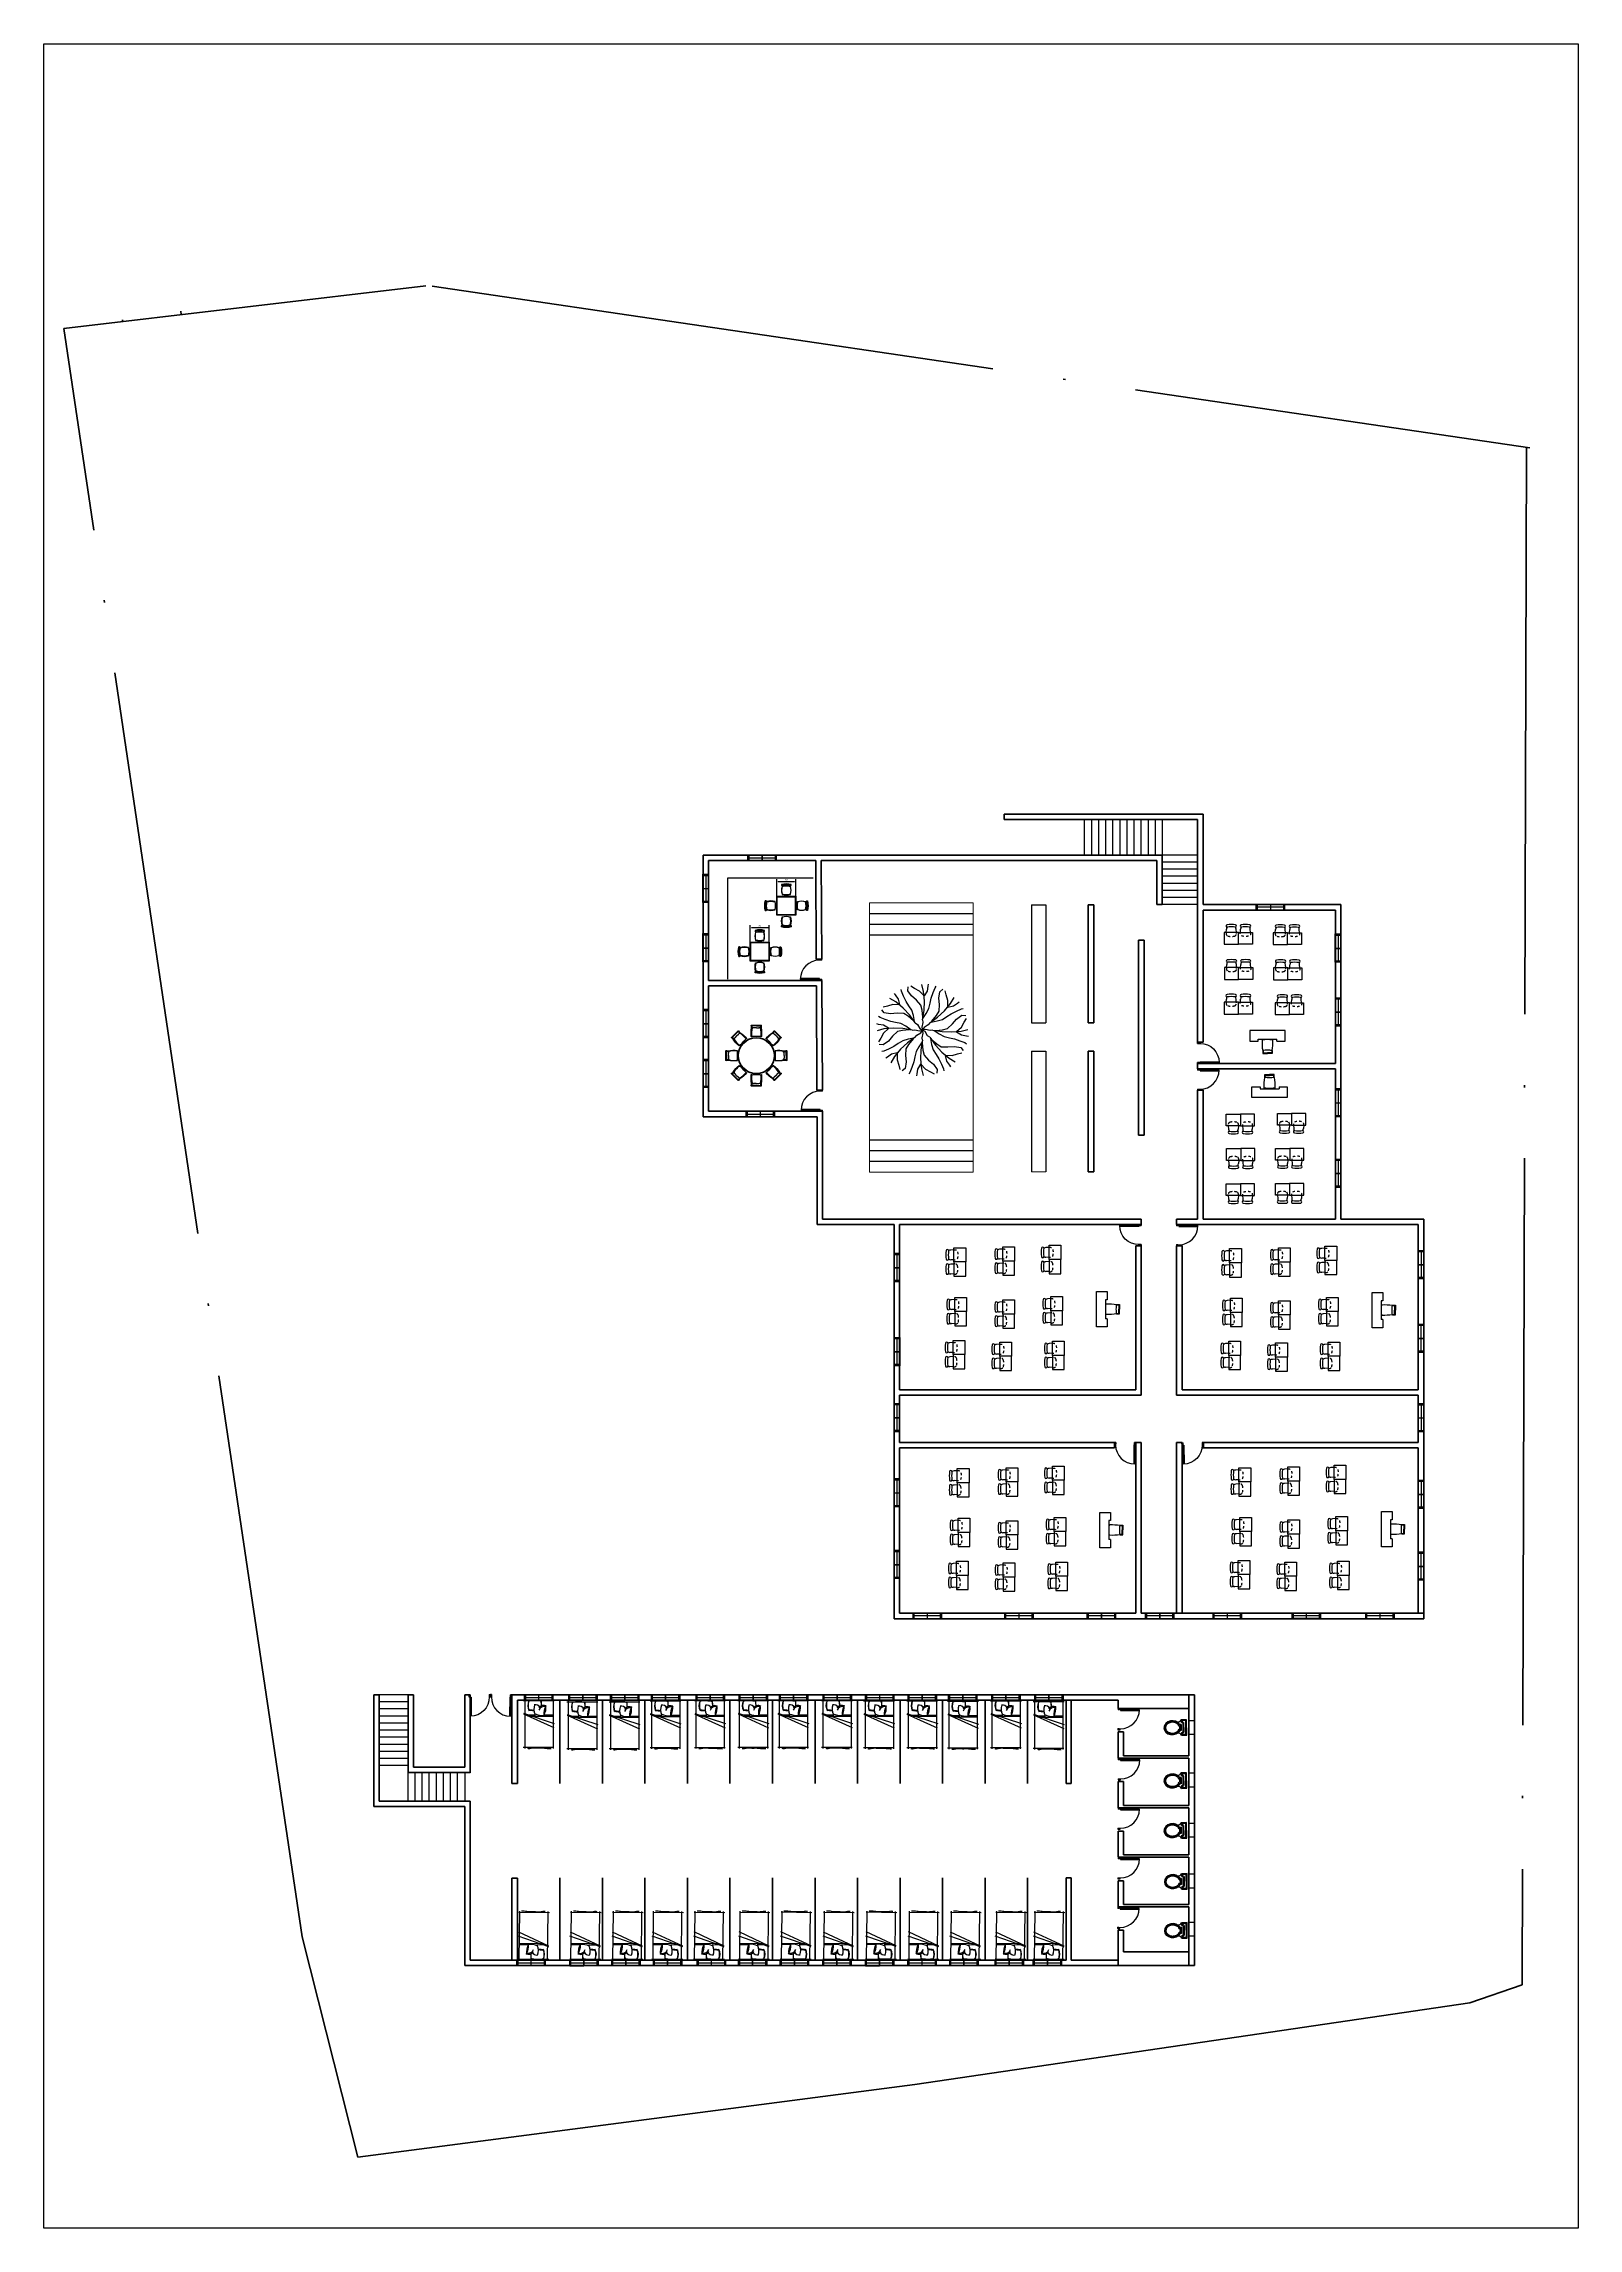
# Model space of a CAD drawing. Header units: metres. Extents: x -353 to 1688, y -477 to 135.
# Drawn here: x 1623.1 to 1688.1, y -371.1 to -278.6 of the extents above; entities that cross this region are included whole.
import ezdxf

# ---------------------------------------------------------------- set-up
doc = ezdxf.new("R2010")
doc.units = ezdxf.units.M
doc.header["$MEASUREMENT"] = 0
doc.linetypes.add('ACAD_ISO04W100', pattern=[30, 24, -3, 0, -3])
doc.linetypes.add('HIDDEN2', pattern=[0.1875, 0.125, -0.0625])
for name, color, linetype in [('door space', 1, 'Continuous'), ('ID-LOOSE', 31, 'Continuous'), ('ID-LOOSE2', 8, 'Continuous'), ('TREES', 82, 'Continuous'), ('WINDOW', 10, 'Continuous')]:
    doc.layers.add(name, color=color, linetype=linetype)
for name, color, linetype, lineweight in [('ELEVATION', 160, 'Continuous', 20), ('SITE BOUNDARY', 6, 'ACAD_ISO04W100', 60), ('WALL', 2, 'Continuous', 40)]:
    doc.layers.add(name, color=color, linetype=linetype, lineweight=lineweight)
doc.layers.add('FURNITURE', color=130, linetype='Continuous', plot=False)
doc.layers.add('STAIR', color=231, linetype='Continuous', plot=False)
doc.styles.get("Standard").update_dxf_attribs({"font": 'arial.ttf'})
doc.dimstyles.new('ARCHITXT', dxfattribs={"dimtxt": 0.05, "dimasz": 0.05, "dimexe": 0.1, "dimexo": 0.02, "dimgap": 0.05, "dimtad": 1, "dimtih": 1, "dimtoh": 1, "dimdec": 0, "dimlfac": 1000, "dimzin": 0, "dimdsep": 46, "dimtxsty": 'Standard', "dimcen": 0.1, "dimdle": 0.18, "dimclrd": 15, "dimclre": 15, "dimclrt": 202, "dimadec": 0, "dimazin": 0, "dimtfac": 0.72, "dimtdec": 0, "dimtix": 1, "dimtmove": 2, "dimatfit": 3, "dimfxl": 1, "dimtolj": 1, "dimtzin": 0, "dimarcsym": 0})

# ---------------------------------------------------------------- blocks, each defined once
blk = doc.blocks.new('A$C50846A53')
at = {"linetype": 'Continuous'}
for p, q in [((0, 0.74), (0, 0.56)), ((0.5, 0.74), (0, 0.74)), ((0.47, 0.71), (0.03, 0.71)), ((0.03, 0.71), (0.03, 0.59)), ((0.47, 0.59), (0.47, 0.71)), ((0.5, 0.56), (0.5, 0.74)), ((0, 0.56), (0.08, 0.56)), ((0.03, 0.59), (0.063, 0.59)), ((0.093, 0.64), (0.063, 0.59)), ((0.11, 0.61), (0.08, 0.56)), ((0.093, 0.64), (0.407, 0.64)), ((0.11, 0.61), (0.39, 0.61)), ((0.15, 0.557), (0.15, 0.52)), ((0.15, 0.557), (0.351, 0.557)), ((0.17, 0.537), (0.332, 0.537)), ((0.2, 0.507), (0.2, 0.488)), ((0.2, 0.507), (0.301, 0.507)), ((0.301, 0.507), (0.301, 0.488)), ((0.351, 0.557), (0.351, 0.52)), ((0.42, 0.56), (0.39, 0.61)), ((0.437, 0.59), (0.407, 0.64)), ((0.42, 0.56), (0.5, 0.56)), ((0.437, 0.59), (0.47, 0.59))]:
    blk.add_line(p, q, dxfattribs=at)
for centre, radius, start, end in [((-0.039, 0.461), 0.106, 344.64203, 68.73386), ((0.11, 0.542), 0.06, 306.00324, 355.47984), ((0.391, 0.542), 0.06, 184.52019, 233.99594), ((0.539, 0.461), 0.106, 111.26614, 195.35797)]:
    blk.add_arc(centre, radius, start, end, dxfattribs=at)
blk.add_ellipse((0.251, 0.274), major_axis=(0, 0.274), ratio=0.828948, start_param=0.459479, end_param=5.823706, dxfattribs=at)
for points, knots in [([(0.145, 0.493), (0.144, 0.492), (0.143, 0.491), (0.132, 0.483), (0.123, 0.475), (0.106, 0.457), (0.098, 0.447), (0.084, 0.426), (0.077, 0.415), (0.066, 0.391), (0.061, 0.378), (0.053, 0.352), (0.05, 0.339), (0.045, 0.311), (0.044, 0.298), (0.043, 0.27), (0.043, 0.256), (0.046, 0.228), (0.049, 0.215), (0.055, 0.188), (0.059, 0.175), (0.069, 0.15), (0.075, 0.138), (0.088, 0.116), (0.095, 0.105), (0.111, 0.085), (0.12, 0.077), (0.138, 0.06), (0.147, 0.053), (0.167, 0.041), (0.178, 0.036), (0.199, 0.028), (0.209, 0.025), (0.231, 0.021), (0.242, 0.02), (0.264, 0.02), (0.275, 0.021), (0.297, 0.026), (0.307, 0.029), (0.328, 0.038), (0.338, 0.044), (0.358, 0.057), (0.367, 0.064), (0.385, 0.081), (0.394, 0.09), (0.409, 0.11), (0.416, 0.121), (0.429, 0.144), (0.434, 0.156), (0.444, 0.181), (0.448, 0.194), (0.454, 0.221), (0.456, 0.235), (0.458, 0.262), (0.458, 0.276), (0.457, 0.304), (0.455, 0.318), (0.45, 0.345), (0.447, 0.358), (0.438, 0.384), (0.433, 0.396), (0.421, 0.42), (0.414, 0.431), (0.399, 0.452), (0.391, 0.461), (0.374, 0.479), (0.365, 0.486), (0.356, 0.493)], [0.542145, 0.542145, 0.542145, 0.542145, 0.562703, 0.562703, 0.724661, 0.724661, 0.886619, 0.886619, 1.048577, 1.048577, 1.210535, 1.210535, 1.372493, 1.372493, 1.534451, 1.534451, 1.696409, 1.696409, 1.858367, 1.858367, 2.020325, 2.020325, 2.182283, 2.182283, 2.344241, 2.344241, 2.506199, 2.506199, 2.668157, 2.668157, 2.830115, 2.830115, 2.992073, 2.992073, 3.154031, 3.154031, 3.315989, 3.315989, 3.477947, 3.477947, 3.639905, 3.639905, 3.801863, 3.801863, 3.963821, 3.963821, 4.125779, 4.125779, 4.287737, 4.287737, 4.449695, 4.449695, 4.611653, 4.611653, 4.773611, 4.773611, 4.935569, 4.935569, 5.097526, 5.097526, 5.259484, 5.259484, 5.421442, 5.421442, 5.5834, 5.5834, 5.741045, 5.741045, 5.741045, 5.741045]), ([(0.2, 0.488), (0.17, 0.474), (0.164, 0.47), (0.151, 0.46), (0.144, 0.454), (0.13, 0.439), (0.123, 0.431), (0.111, 0.413), (0.106, 0.404), (0.096, 0.384), (0.091, 0.373), (0.084, 0.352), (0.081, 0.34), (0.076, 0.317), (0.075, 0.305), (0.073, 0.282), (0.073, 0.27), (0.074, 0.246), (0.076, 0.234), (0.08, 0.211), (0.083, 0.2), (0.09, 0.178), (0.095, 0.167), (0.104, 0.147), (0.11, 0.138), (0.122, 0.12), (0.128, 0.112), (0.142, 0.097), (0.149, 0.09), (0.165, 0.078), (0.173, 0.073), (0.189, 0.064), (0.197, 0.06), (0.214, 0.055), (0.222, 0.053), (0.239, 0.05), (0.248, 0.05), (0.266, 0.051), (0.276, 0.052), (0.296, 0.057), (0.306, 0.061), (0.325, 0.071), (0.335, 0.077), (0.353, 0.091), (0.361, 0.099), (0.377, 0.117), (0.384, 0.127), (0.398, 0.149), (0.404, 0.161), (0.414, 0.185), (0.418, 0.198), (0.424, 0.225), (0.426, 0.239), (0.428, 0.267), (0.428, 0.281), (0.426, 0.309), (0.424, 0.323), (0.418, 0.349), (0.414, 0.363), (0.404, 0.387), (0.398, 0.399), (0.385, 0.421), (0.378, 0.431), (0.362, 0.449), (0.353, 0.458), (0.338, 0.469), (0.332, 0.474), (0.301, 0.488)], [0.459479, 0.459479, 0.459479, 0.459479, 0.567422, 0.567422, 0.720865, 0.720865, 0.874307, 0.874307, 1.02775, 1.02775, 1.181192, 1.181192, 1.334635, 1.334635, 1.488077, 1.488077, 1.64152, 1.64152, 1.794963, 1.794963, 1.948405, 1.948405, 2.101848, 2.101848, 2.25529, 2.25529, 2.408733, 2.408733, 2.562175, 2.562175, 2.715618, 2.715618, 2.86906, 2.86906, 3.022503, 3.022503, 3.175946, 3.175946, 3.356457, 3.356457, 3.536968, 3.536968, 3.717479, 3.717479, 3.89799, 3.89799, 4.078501, 4.078501, 4.259012, 4.259012, 4.439523, 4.439523, 4.620035, 4.620035, 4.800546, 4.800546, 4.981057, 4.981057, 5.161568, 5.161568, 5.342079, 5.342079, 5.52259, 5.52259, 5.703101, 5.703101, 5.823706, 5.823706, 5.823706, 5.823706])]:
    blk.add_open_spline(points, degree=3, knots=knots, dxfattribs=at)
blk = doc.blocks.new('A$C1D6968EA')
at = {"layer": 'ID-LOOSE2'}
for p, q in [((0.001, 0.385), (0.02, 0.387)), ((0.001, 0.017), (0.02, 0.016)), ((0.02, 0.387), (0.016, 0.396)), ((0.02, 0.016), (0.016, 0.006)), ((0.02, 0.387), (0.02, 0.396)), ((0.02, 0.016), (0.02, 0.006)), ((0.374, 0.201), (0.374, 0.308)), ((0.374, 0.201), (0.374, 0.094)), ((0.455, 0.201), (0.455, 0.385)), ((0.455, 0.201), (0.455, 0.018)), ((0.456, 0.201), (0.456, 0.385)), ((0.456, 0.201), (0.456, 0.018)), ((0.464, 0.201), (0.464, 0.385)), ((0.464, 0.201), (0.464, 0.017))]:
    blk.add_line(p, q, dxfattribs=at)
for centre, radius, start, end in [((0.137, -0.752), 1.154, 78.43567, 96.83625), ((-0.011, 0.389), 0.012, 341.75361, 26.5375), ((0.137, 1.154), 1.154, 263.16375, 281.56433), ((-0.011, 0.014), 0.012, 333.4625, 18.24639), ((0.276, 0.307), 0.0978, 0.51639, 53.19267), ((0.276, 0.095), 0.0978, 306.80733, 359.48361), ((0.346, 0.685), 0.317, 271.15909, 287.56409), ((0.346, -0.282), 0.317, 72.43591, 88.84091), ((0.394, 0.618), 0.241, 264.55133, 285.96258), ((0.394, -0.216), 0.241, 74.03742, 95.44867), ((0.454, 0.385), 0.000433, 341.7715, 99.22024), ((0.454, 0.018), 0.000433, 260.77976, 18.2285), ((0.455, 0.385), 0.000725, 357.37617, 107.52085), ((0.455, 0.018), 0.000725, 252.47915, 2.62383), ((0.461, 0.384), 0.00242, 10.34496, 111.37417), ((0.461, 0.018), 0.00242, 248.62583, 349.65504)]:
    blk.add_arc(centre, radius, start, end, dxfattribs=at)
blk = doc.blocks.new('A$C8043')
at = {"layer": 'ID-LOOSE'}
blk.add_lwpolyline([(0.377, 1.275, 0.142857), (0.377, 1.625), (0.402, 1.667), (0.402, 1.692, 0.16432), (0.002, 1.692), (0.002, 1.667), (0.027, 1.625, 0.142857), (0.027, 1.275, 0.142857)], format="xyb", close=True, dxfattribs=at)
at = {"layer": 'ID-LOOSE2'}
for points in [[(0.395, 1.664, 0.159203), (0.01, 1.664), (0.03, 1.631, -0.139716), (0.375, 1.631)], [(0.035, 1.283, -0.138299), (0.035, 1.617, -0.138299), (0.369, 1.617, -0.138299), (0.369, 1.283, -0.138299)]]:
    blk.add_lwpolyline(points, format="xyb", close=True, dxfattribs=at)
at = {"layer": 'ID-LOOSE2', "color": 4}
for centre, start, end in [((0.202, 1.075), 71.33708, 108.66292), ((0.202, 1.025), 73.7398, 106.2602)]:
    blk.add_arc(centre, 0.625, start, end, dxfattribs=at)
blk = doc.blocks.new('*D410')
at = {"layer": 'Defpoints', "color": 0, "transparency": 16777216}
for p in [(1654.962, -314.088), (1654.162, -314.713), (1654.962, -314.713)]:
    blk.add_point(p, dxfattribs=at)
at = {"layer": 'FURNITURE', "color": 15, "lineweight": -2, "transparency": 16777216}
for p, q in [((1654.162, -314.693), (1654.162, -313.988)), ((1654.212, -314.088), (1654.912, -314.088)), ((1654.962, -314.693), (1654.962, -313.988))]:
    blk.add_line(p, q, dxfattribs=at)
at = {"layer": 'FURNITURE', "color": 15, "transparency": 16777216}
for points in [[(1654.212, -314.08), (1654.212, -314.097), (1654.162, -314.088)], [(1654.912, -314.08), (1654.912, -314.097), (1654.962, -314.088)]]:
    blk.add_solid(points, dxfattribs=at)
at = {"layer": 'FURNITURE', "color": 202, "transparency": 16777216, "insert": (1654.562, -314.013), "char_height": 0.05, "attachment_point": 5}
blk.add_mtext('\\A1;800', dxfattribs=at)
blk = doc.blocks.new('*D411')
at = {"layer": 'Defpoints', "color": 0, "transparency": 16777216}
for p in [(1653.838, -316.032), (1653.038, -316.657), (1653.838, -316.657)]:
    blk.add_point(p, dxfattribs=at)
at = {"layer": 'FURNITURE', "color": 15, "lineweight": -2, "transparency": 16777216}
for p, q in [((1653.038, -316.637), (1653.038, -315.932)), ((1653.088, -316.032), (1653.788, -316.032)), ((1653.838, -316.637), (1653.838, -315.932))]:
    blk.add_line(p, q, dxfattribs=at)
at = {"layer": 'FURNITURE', "color": 15, "transparency": 16777216}
for points in [[(1653.088, -316.024), (1653.088, -316.041), (1653.038, -316.032)], [(1653.788, -316.024), (1653.788, -316.041), (1653.838, -316.032)]]:
    blk.add_solid(points, dxfattribs=at)
at = {"layer": 'FURNITURE', "color": 202, "transparency": 16777216, "insert": (1653.438, -315.957), "char_height": 0.05, "attachment_point": 5}
blk.add_mtext('\\A1;800', dxfattribs=at)
blk = doc.blocks.new('BRANCHZ', base_point=(0.5, 0.5))
for p, q in [((0.533, 0.508), (0.5, 0.5)), ((0.584, 0.496), (0.533, 0.508)), ((0.613, 0.5), (0.584, 0.496)), ((0.613, 0.5), (0.717, 0.483)), ((0.629, 0.496), (0.684, 0.458)), ((0.642, 0.496), (0.721, 0.504)), ((0.717, 0.483), (0.821, 0.479)), ((0.721, 0.504), (0.776, 0.517)), ((0.776, 0.517), (0.83, 0.567)), ((0.821, 0.479), (0.926, 0.488)), ((0.83, 0.567), (0.876, 0.621)), ((0.876, 0.621), (0.934, 0.663)), ((0.876, 0.483), (0.93, 0.533)), ((0.926, 0.488), (1.001, 0.508)), ((0.93, 0.533), (0.959, 0.588)), ((0.934, 0.663), (0.976, 0.659)), ((0.959, 0.588), (0.984, 0.629)), ((0.684, 0.458), (0.738, 0.429)), ((0.738, 0.429), (0.796, 0.416)), ((0.796, 0.416), (0.851, 0.404)), ((0.851, 0.404), (0.913, 0.383)), ((0.876, 0.479), (0.93, 0.446)), ((0.913, 0.383), (0.967, 0.362)), ((0.93, 0.446), (0.984, 0.437)), ((0.967, 0.362), (0.984, 0.35)), ((0.984, 0.437), (1.005, 0.433))]:
    blk.add_line(p, q)
blk = doc.blocks.new('TREE-16')
at = {"xscale": 120, "yscale": 120, "zscale": 120}
for rotation in [90, 134.9999999999999, 44.99999999999985, 180, 224.9999999999999, 270, 314.9999999999998]:
    blk.add_blockref('BRANCHZ', (0, 0), dxfattribs=dict(at, rotation=rotation))
blk.add_blockref('BRANCHZ', (0, 0), dxfattribs=at)

msp = doc.modelspace()

# ---------------------------------------------------------------- linework, layer by layer
for p, q in [((1623.12421, -278.61655), (1688.09085, -278.61655)), ((1623.12421, -371.11143), (1623.12421, -278.61655)), ((1688.09085, -278.61655), (1688.09085, -371.11143)), ((1688.09085, -371.11143), (1623.12421, -371.11143))]:
    msp.add_line(p, q)
at = {"layer": 'door space'}
for p, q in [((1641.13322, -348.52402), (1641.18322, -348.52351)), ((1641.13422, -348.62401), (1641.13322, -348.52402)), ((1641.17922, -348.62356), (1641.13422, -348.62401)), ((1641.18382, -348.58351), (1641.17882, -348.58356)), ((1641.17922, -348.62356), (1641.17882, -348.58356)), ((1641.17922, -348.62356), (1641.21422, -348.62321)), ((1641.18735, -349.43352), (1641.17922, -348.62356)), ((1641.18382, -348.58351), (1641.18322, -348.52351)), ((1641.21422, -348.62321), (1641.22235, -349.43317)), ((1641.98318, -348.51548), (1642.03317, -348.51498)), ((1641.98318, -348.51548), (1641.98378, -348.57548)), ((1641.98878, -348.57543), (1641.98378, -348.57548)), ((1641.98878, -348.57543), (1641.98918, -348.61543)), ((1642.03418, -348.61498), (1641.98918, -348.61543)), ((1642.03317, -348.51498), (1642.03217, -348.61498)), ((1642.03217, -348.61498), (1642.07717, -348.61543)), ((1642.03317, -348.51498), (1642.03418, -348.61498)), ((1642.08317, -348.51548), (1642.03317, -348.51498)), ((1642.07757, -348.57543), (1642.07717, -348.61543)), ((1642.07757, -348.57543), (1642.08257, -348.57548)), ((1642.08317, -348.51548), (1642.08257, -348.57548)), ((1642.85213, -348.62321), (1642.844, -349.43317)), ((1642.88713, -348.62356), (1642.85213, -348.62321)), ((1642.879, -349.43352), (1642.88713, -348.62356)), ((1642.88253, -348.58351), (1642.88313, -348.52351)), ((1642.88253, -348.58351), (1642.88753, -348.58356)), ((1642.93313, -348.52402), (1642.88313, -348.52351)), ((1642.88713, -348.62356), (1642.88753, -348.58356)), ((1642.88713, -348.62356), (1642.93212, -348.62401)), ((1642.93212, -348.62401), (1642.93313, -348.52402)), ((1668.60806, -349.10396), (1668.60756, -349.15396)), ((1668.66756, -349.15456), (1668.60756, -349.15396)), ((1668.70806, -349.10496), (1668.60806, -349.10396)), ((1668.66756, -349.15456), (1668.66761, -349.14956)), ((1668.70761, -349.14996), (1668.66761, -349.14956)), ((1668.70761, -349.14996), (1668.70726, -349.18496)), ((1668.70726, -349.18496), (1669.51721, -349.19309)), ((1668.70761, -349.14996), (1668.70806, -349.10496)), ((1669.51757, -349.15809), (1668.70761, -349.14996)), ((1668.59953, -349.95392), (1668.59903, -350.00391)), ((1668.59903, -350.00391), (1668.69902, -350.00492)), ((1668.59953, -349.95392), (1668.65953, -349.95452)), ((1668.65948, -349.95952), (1668.65953, -349.95452)), ((1668.65948, -349.95952), (1668.69948, -349.95992)), ((1668.69902, -350.00492), (1668.69948, -349.95992)), ((1668.61755, -351.22705), (1668.61704, -351.27705)), ((1668.67704, -351.27765), (1668.61704, -351.27705)), ((1668.71754, -351.22806), (1668.61755, -351.22705)), ((1668.67704, -351.27765), (1668.67709, -351.27265)), ((1668.71709, -351.27306), (1668.67709, -351.27265)), ((1668.71709, -351.27306), (1668.71674, -351.30805)), ((1668.71674, -351.30805), (1669.5267, -351.31618)), ((1668.71709, -351.27306), (1668.71754, -351.22806)), ((1669.52705, -351.28119), (1668.71709, -351.27306)), ((1668.60901, -352.07701), (1668.60851, -352.12701)), ((1668.60851, -352.12701), (1668.70851, -352.12801)), ((1668.60901, -352.07701), (1668.66901, -352.07761)), ((1668.66896, -352.08261), (1668.66901, -352.07761)), ((1668.66896, -352.08261), (1668.70896, -352.08301)), ((1668.70851, -352.12801), (1668.70896, -352.08301)), ((1668.60786, -353.31756), (1668.60736, -353.36755)), ((1668.70785, -353.31856), (1668.60786, -353.31756)), ((1668.7074, -353.36356), (1668.70785, -353.31856)), ((1668.59933, -354.16751), (1668.59882, -354.21751)), ((1668.59882, -354.21751), (1668.69882, -354.21852)), ((1668.59933, -354.16751), (1668.65932, -354.16812)), ((1668.66735, -353.36816), (1668.60736, -353.36755)), ((1668.65927, -354.17312), (1668.65932, -354.16812)), ((1668.65927, -354.17312), (1668.69927, -354.17352)), ((1668.66735, -353.36816), (1668.6674, -353.36316)), ((1668.7074, -353.36356), (1668.6674, -353.36316)), ((1668.69882, -354.21852), (1668.69927, -354.17352)), ((1668.7074, -353.36356), (1668.70705, -353.39856)), ((1668.70705, -353.39856), (1669.51701, -353.40669)), ((1669.51736, -353.37169), (1668.7074, -353.36356)), ((1668.60701, -355.42079), (1668.60651, -355.47079)), ((1668.6665, -355.47139), (1668.60651, -355.47079)), ((1668.707, -355.42179), (1668.60701, -355.42079)), ((1668.6665, -355.47139), (1668.66655, -355.46639)), ((1668.70655, -355.46679), (1668.66655, -355.46639)), ((1668.70655, -355.46679), (1668.7062, -355.50179)), ((1668.7062, -355.50179), (1669.51616, -355.50992)), ((1668.70655, -355.46679), (1668.707, -355.42179)), ((1669.51651, -355.47492), (1668.70655, -355.46679)), ((1668.59848, -356.27075), (1668.59798, -356.32075)), ((1668.59798, -356.32075), (1668.69797, -356.32175)), ((1668.59848, -356.27075), (1668.65847, -356.27135)), ((1668.65842, -356.27635), (1668.65847, -356.27135)), ((1668.65842, -356.27635), (1668.69842, -356.27675)), ((1668.69797, -356.32175), (1668.69842, -356.27675)), ((1668.59426, -357.51607), (1668.59375, -357.56606)), ((1668.65375, -357.56667), (1668.59375, -357.56606)), ((1668.69425, -357.51707), (1668.59426, -357.51607)), ((1668.65375, -357.56667), (1668.6538, -357.56167)), ((1668.6938, -357.56207), (1668.6538, -357.56167)), ((1668.6938, -357.56207), (1668.69345, -357.59707)), ((1668.69345, -357.59707), (1669.50341, -357.6052)), ((1668.6938, -357.56207), (1668.69425, -357.51707)), ((1669.50376, -357.5702), (1668.6938, -357.56207)), ((1668.58572, -358.36602), (1668.58522, -358.41602)), ((1668.58522, -358.41602), (1668.68522, -358.41703)), ((1668.58572, -358.36602), (1668.64572, -358.36663)), ((1668.64567, -358.37163), (1668.64572, -358.36663)), ((1668.64567, -358.37163), (1668.68567, -358.37203)), ((1668.68522, -358.41703), (1668.68567, -358.37203))]:
    msp.add_line(p, q, dxfattribs=at)
at = {"layer": 'door space', "extrusion": (0, 0, -1)}
msp.add_ellipse((1641.17922, -348.62356), major_axis=(-0.56698, -0.57848), ratio=1, start_param=3.92699082, end_param=5.49778714, dxfattribs=at)
at = {"layer": 'door space'}
for centre, major_axis in [((1642.88713, -348.62356), (0.56698, -0.57848)), ((1668.70761, -349.14996), (0.57848, 0.56698)), ((1668.71709, -351.27306), (0.57848, 0.56698)), ((1668.7074, -353.36356), (0.57848, 0.56698)), ((1668.70655, -355.46679), (0.57848, 0.56698)), ((1668.6938, -357.56207), (0.57848, 0.56698))]:
    msp.add_ellipse(centre, major_axis=major_axis, ratio=1, start_param=3.92699082, end_param=5.49778714, dxfattribs=at)
at = {"layer": 'ELEVATION'}
for p, q in [((1658.07881, -314.99571), (1662.47881, -314.99571)), ((1658.07881, -326.39571), (1658.07881, -314.99571)), ((1662.47881, -314.99571), (1662.47881, -326.39571)), ((1662.47881, -326.39571), (1658.07881, -326.39571)), ((1665.54628, -326.37991), (1664.94628, -326.37991))]:
    msp.add_line(p, q, dxfattribs=at)
at = {"layer": 'FURNITURE'}
for p, q in [((1655.6934, -313.94099), (1652.07139, -313.94099)), ((1652.07139, -313.94099), (1652.07139, -318.22478)), ((1664.94628, -315.0754), (1664.94628, -320.0754)), ((1664.94628, -315.0754), (1665.54628, -315.0754)), ((1665.54628, -315.0754), (1665.54628, -320.0754)), ((1673.18582, -316.24771), (1673.19778, -316.11264)), ((1673.61392, -316.24771), (1673.60413, -316.11264)), ((1673.78513, -316.24771), (1673.79492, -316.11264)), ((1674.21323, -316.24771), (1674.20127, -316.11264)), ((1675.26359, -316.25841), (1675.27556, -316.12334)), ((1675.6917, -316.25841), (1675.68191, -316.12334)), ((1675.86291, -316.25841), (1675.8727, -316.12334)), ((1676.29101, -316.25841), (1676.27905, -316.12334)), ((1673.19653, -317.73521), (1673.20849, -317.60014)), ((1673.62463, -317.73521), (1673.61485, -317.60014)), ((1673.79584, -317.73521), (1673.80563, -317.60014)), ((1674.22395, -317.73521), (1674.21198, -317.60014)), ((1675.27431, -317.74591), (1675.28627, -317.61084)), ((1675.70241, -317.74591), (1675.69262, -317.61084)), ((1675.87362, -317.74591), (1675.88341, -317.61084)), ((1676.30172, -317.74591), (1676.28976, -317.61084)), ((1673.1848, -319.20035), (1673.19676, -319.06528)), ((1673.6129, -319.20035), (1673.60311, -319.06528)), ((1673.78411, -319.20035), (1673.7939, -319.06528)), ((1674.21221, -319.20035), (1674.20025, -319.06528)), ((1675.34928, -319.2227), (1675.36124, -319.08763)), ((1675.77738, -319.2227), (1675.76759, -319.08763)), ((1675.94859, -319.2227), (1675.95838, -319.08763)), ((1676.37669, -319.2227), (1676.36473, -319.08763)), ((1664.94628, -320.0754), (1665.54628, -320.0754)), ((1675.68424, -320.39614), (1674.18424, -320.39614)), ((1674.18424, -320.39614), (1674.18424, -320.84614)), ((1674.18424, -320.84614), (1674.53424, -320.84614)), ((1674.53424, -320.77114), (1675.33424, -320.77114)), ((1674.53424, -320.84614), (1674.53424, -320.77114)), ((1675.33424, -320.84614), (1675.33424, -320.77114)), ((1675.33424, -320.84614), (1675.68424, -320.84614)), ((1675.68424, -320.84614), (1675.68424, -320.39614)), ((1664.94628, -321.2754), (1664.94628, -326.37991)), ((1664.94628, -321.2754), (1665.54628, -321.2754)), ((1665.54628, -321.2754), (1665.54628, -326.37991)), ((1674.72924, -321.24614), (1674.72924, -321.37114)), ((1674.72924, -321.37114), (1674.92924, -321.37114)), ((1674.74524, -321.24409), (1674.74524, -321.33614)), ((1674.74524, -321.33614), (1674.92924, -321.33614)), ((1675.11324, -321.33614), (1674.92924, -321.33614)), ((1675.12924, -321.37114), (1674.92924, -321.37114)), ((1675.11324, -321.24409), (1675.11324, -321.33614)), ((1675.12924, -321.24614), (1675.12924, -321.37114)), ((1674.27244, -322.78798), (1674.62244, -322.78798)), ((1674.27244, -323.23798), (1674.27244, -322.78798)), ((1674.62244, -322.78798), (1674.62244, -322.86298)), ((1674.81744, -322.38798), (1674.81744, -322.26298)), ((1674.81744, -322.26298), (1675.01744, -322.26298)), ((1674.83344, -322.39003), (1674.83344, -322.29798)), ((1674.83344, -322.29798), (1675.01744, -322.29798)), ((1675.21744, -322.26298), (1675.01744, -322.26298)), ((1675.20144, -322.29798), (1675.01744, -322.29798)), ((1675.20144, -322.39003), (1675.20144, -322.29798)), ((1675.21744, -322.38798), (1675.21744, -322.26298)), ((1675.42244, -322.78798), (1675.42244, -322.86298)), ((1675.42244, -322.78798), (1675.77244, -322.78798)), ((1675.77244, -322.78798), (1675.77244, -323.23798)), ((1675.77244, -323.23798), (1674.27244, -323.23798)), ((1674.62244, -322.86298), (1675.42244, -322.86298)), ((1673.273, -324.43377), (1673.28497, -324.56884)), ((1673.70111, -324.43377), (1673.69132, -324.56884)), ((1673.87232, -324.43377), (1673.88211, -324.56884)), ((1674.30042, -324.43377), (1674.28846, -324.56884)), ((1675.43748, -324.41141), (1675.44945, -324.54648)), ((1675.86559, -324.41141), (1675.8558, -324.54648)), ((1676.0368, -324.41141), (1676.04659, -324.54648)), ((1676.4649, -324.41141), (1676.45294, -324.54648)), ((1673.28474, -325.89891), (1673.2967, -326.03398)), ((1673.71284, -325.89891), (1673.70305, -326.03398)), ((1673.88405, -325.89891), (1673.89384, -326.03398)), ((1674.31215, -325.89891), (1674.30019, -326.03398)), ((1675.36252, -325.88821), (1675.37448, -326.02328)), ((1675.79062, -325.88821), (1675.78083, -326.02328)), ((1675.96183, -325.88821), (1675.97162, -326.02328)), ((1676.38993, -325.88821), (1676.37797, -326.02328)), ((1673.27403, -327.38641), (1673.28599, -327.52148)), ((1673.70213, -327.38641), (1673.69234, -327.52148)), ((1673.87334, -327.38641), (1673.88313, -327.52148)), ((1674.30144, -327.38641), (1674.28948, -327.52148)), ((1675.3518, -327.37571), (1675.36376, -327.51078)), ((1675.7799, -327.37571), (1675.77011, -327.51078)), ((1675.95111, -327.37571), (1675.9609, -327.51078)), ((1676.37922, -327.37571), (1676.36725, -327.51078)), ((1661.65649, -329.68438), (1661.52142, -329.69634)), ((1661.65649, -330.11248), (1661.52142, -330.10269)), ((1663.72467, -329.64935), (1663.5896, -329.66132)), ((1663.72467, -330.07746), (1663.5896, -330.06767)), ((1665.68769, -329.5793), (1665.55262, -329.59126)), ((1665.68769, -330.00741), (1665.55262, -329.99762)), ((1665.68769, -330.17861), (1665.55262, -330.1884)), ((1673.33054, -329.72016), (1673.19547, -329.73212)), ((1673.33054, -330.14826), (1673.19547, -330.13847)), ((1675.39872, -329.68513), (1675.26365, -329.6971)), ((1675.39872, -330.11324), (1675.26365, -330.10345)), ((1677.36174, -329.61508), (1677.22667, -329.62704)), ((1677.36174, -330.04319), (1677.22667, -330.0334)), ((1661.65649, -330.28369), (1661.52142, -330.29348)), ((1661.65649, -330.71179), (1661.52142, -330.69983)), ((1663.72467, -330.24867), (1663.5896, -330.25846)), ((1663.72467, -330.67677), (1663.5896, -330.66481)), ((1665.68769, -330.60672), (1665.55262, -330.59476)), ((1673.33054, -330.31947), (1673.19547, -330.32926)), ((1673.33054, -330.74757), (1673.19547, -330.73561)), ((1675.39872, -330.28445), (1675.26365, -330.29424)), ((1675.39872, -330.71255), (1675.26365, -330.70059)), ((1677.36174, -330.21439), (1677.22667, -330.22418)), ((1677.36174, -330.6425), (1677.22667, -330.63054)), ((1661.69155, -331.78589), (1661.55648, -331.79785)), ((1663.72467, -331.89096), (1663.5896, -331.90293)), ((1665.7578, -331.75086), (1665.62273, -331.76283)), ((1667.69669, -332.95051), (1667.69669, -331.45051)), ((1667.69669, -331.45051), (1668.14669, -331.45051)), ((1668.07169, -331.80051), (1668.07169, -332.60051)), ((1668.14669, -331.80051), (1668.07169, -331.80051)), ((1668.14669, -331.45051), (1668.14669, -331.80051)), ((1668.54465, -332.01151), (1668.63669, -332.01151)), ((1668.54669, -331.99551), (1668.67169, -331.99551)), ((1668.63669, -332.01151), (1668.63669, -332.19551)), ((1668.67169, -331.99551), (1668.67169, -332.19551)), ((1673.3656, -331.82167), (1673.23053, -331.83363)), ((1675.39872, -331.92674), (1675.26365, -331.93871)), ((1677.43185, -331.78664), (1677.29677, -331.79861)), ((1679.37074, -332.98629), (1679.37074, -331.48629)), ((1679.37074, -331.48629), (1679.82074, -331.48629)), ((1679.74574, -331.83629), (1679.74574, -332.63629)), ((1679.82074, -331.83629), (1679.74574, -331.83629)), ((1679.82074, -331.48629), (1679.82074, -331.83629)), ((1680.2187, -332.04729), (1680.31074, -332.04729)), ((1680.22074, -332.03129), (1680.34574, -332.03129)), ((1680.31074, -332.04729), (1680.31074, -332.23129)), ((1680.34574, -332.03129), (1680.34574, -332.23129)), ((1661.69155, -332.21399), (1661.55648, -332.2042)), ((1661.69155, -332.3852), (1661.55648, -332.39499)), ((1661.69155, -332.8133), (1661.55648, -332.80134)), ((1663.72467, -332.31907), (1663.5896, -332.30928)), ((1663.72467, -332.49028), (1663.5896, -332.50007)), ((1663.72467, -332.91838), (1663.5896, -332.90642)), ((1665.7578, -332.17897), (1665.62273, -332.16918)), ((1665.7578, -332.35017), (1665.62273, -332.35996)), ((1665.7578, -332.77828), (1665.62273, -332.76632)), ((1668.14669, -332.95051), (1667.69669, -332.95051)), ((1668.14669, -332.60051), (1668.07169, -332.60051)), ((1668.14669, -332.60051), (1668.14669, -332.95051)), ((1668.54465, -332.37951), (1668.63669, -332.37951)), ((1668.54669, -332.39551), (1668.67169, -332.39551)), ((1668.63669, -332.37951), (1668.63669, -332.19551)), ((1668.67169, -332.39551), (1668.67169, -332.19551)), ((1673.3656, -332.24977), (1673.23053, -332.23998)), ((1673.3656, -332.42098), (1673.23053, -332.43077)), ((1673.3656, -332.84908), (1673.23053, -332.83712)), ((1675.39872, -332.35485), (1675.26365, -332.34506)), ((1675.39872, -332.52606), (1675.26365, -332.53585)), ((1675.39872, -332.95416), (1675.26365, -332.9422)), ((1677.43185, -332.21475), (1677.29677, -332.20496)), ((1677.43185, -332.38595), (1677.29677, -332.39574)), ((1677.43185, -332.81406), (1677.29677, -332.8021)), ((1679.82074, -332.63629), (1679.74574, -332.63629)), ((1679.82074, -332.63629), (1679.82074, -332.98629)), ((1680.2187, -332.41529), (1680.31074, -332.41529)), ((1680.22074, -332.43129), (1680.34574, -332.43129)), ((1680.31074, -332.41529), (1680.31074, -332.23129)), ((1680.34574, -332.43129), (1680.34574, -332.23129)), ((1661.62144, -333.6072), (1661.48637, -333.61916)), ((1663.60027, -333.67725), (1663.4652, -333.68921)), ((1665.8279, -333.64222), (1665.69283, -333.65418)), ((1673.29549, -333.64298), (1673.16042, -333.65494)), ((1675.27432, -333.71303), (1675.13925, -333.72499)), ((1677.50195, -333.678), (1677.36688, -333.68996)), ((1679.82074, -332.98629), (1679.37074, -332.98629)), ((1661.62144, -334.0353), (1661.48637, -334.02551)), ((1661.62144, -334.20651), (1661.48637, -334.2163)), ((1661.62144, -334.63461), (1661.48637, -334.62265)), ((1663.60027, -334.10535), (1663.4652, -334.09556)), ((1663.60027, -334.27656), (1663.4652, -334.28635)), ((1663.60027, -334.70466), (1663.4652, -334.6927)), ((1665.8279, -334.07032), (1665.69283, -334.06053)), ((1665.8279, -334.24153), (1665.69283, -334.25132)), ((1665.8279, -334.66964), (1665.69283, -334.65767)), ((1673.29549, -334.07108), (1673.16042, -334.06129)), ((1673.29549, -334.24229), (1673.16042, -334.25208)), ((1673.29549, -334.67039), (1673.16042, -334.65843)), ((1675.27432, -334.14113), (1675.13925, -334.13134)), ((1675.27432, -334.31234), (1675.13925, -334.32213)), ((1675.27432, -334.74044), (1675.13925, -334.72848)), ((1677.50195, -334.1061), (1677.36688, -334.09631)), ((1677.50195, -334.27731), (1677.36688, -334.2871)), ((1677.50195, -334.70542), (1677.36688, -334.69345)), ((1661.7992, -339.03367), (1661.66413, -339.04564)), ((1661.7992, -339.46178), (1661.66413, -339.45199)), ((1663.86738, -338.99865), (1663.73231, -339.01061)), ((1663.86738, -339.42675), (1663.73231, -339.41696)), ((1665.83039, -338.9286), (1665.69532, -338.94056)), ((1665.83039, -339.3567), (1665.69532, -339.34691)), ((1673.72392, -338.99789), (1673.58885, -339.00986)), ((1673.72392, -339.426), (1673.58885, -339.41621)), ((1675.7921, -338.96287), (1675.65703, -338.97483)), ((1675.7921, -339.39097), (1675.65703, -339.38118)), ((1677.75511, -338.89282), (1677.62004, -338.90478)), ((1677.75511, -339.32092), (1677.62004, -339.31113)), ((1661.7992, -339.63298), (1661.66413, -339.64277)), ((1661.7992, -340.06109), (1661.66413, -340.04913)), ((1663.86738, -339.59796), (1663.73231, -339.60775)), ((1663.86738, -340.02606), (1663.73231, -340.0141)), ((1665.83039, -339.52791), (1665.69532, -339.5377)), ((1665.83039, -339.95601), (1665.69532, -339.94405)), ((1673.72392, -339.5972), (1673.58885, -339.60699)), ((1673.72392, -340.02531), (1673.58885, -340.01335)), ((1675.7921, -339.56218), (1675.65703, -339.57197)), ((1675.7921, -339.99028), (1675.65703, -339.97832)), ((1677.75511, -339.49213), (1677.62004, -339.50192)), ((1677.75511, -339.92023), (1677.62004, -339.90827)), ((1661.83425, -341.13518), (1661.69918, -341.14714)), ((1663.86738, -341.24026), (1663.73231, -341.25222)), ((1665.9005, -341.10016), (1665.76543, -341.11212)), ((1667.8394, -342.2998), (1667.8394, -340.7998)), ((1667.8394, -340.7998), (1668.2894, -340.7998)), ((1668.2144, -341.1498), (1668.2144, -341.9498)), ((1668.2894, -341.1498), (1668.2144, -341.1498)), ((1668.2894, -340.7998), (1668.2894, -341.1498)), ((1673.75897, -341.0994), (1673.6239, -341.11136)), ((1675.7921, -341.20448), (1675.65703, -341.21644)), ((1677.82522, -341.06438), (1677.69015, -341.07634)), ((1679.76412, -342.26402), (1679.76412, -340.76402)), ((1679.76412, -340.76402), (1680.21412, -340.76402)), ((1680.13912, -341.11402), (1680.13912, -341.91402)), ((1680.21412, -341.11402), (1680.13912, -341.11402)), ((1680.21412, -340.76402), (1680.21412, -341.11402)), ((1661.83425, -341.56328), (1661.69918, -341.55349)), ((1661.83425, -341.73449), (1661.69918, -341.74428)), ((1661.83425, -342.1626), (1661.69918, -342.15063)), ((1663.86738, -341.66836), (1663.73231, -341.65857)), ((1663.86738, -341.83957), (1663.73231, -341.84936)), ((1665.9005, -341.52826), (1665.76543, -341.51847)), ((1665.9005, -341.69947), (1665.76543, -341.70926)), ((1665.9005, -342.12757), (1665.76543, -342.11561)), ((1668.2894, -341.9498), (1668.2144, -341.9498)), ((1668.2894, -341.9498), (1668.2894, -342.2998)), ((1668.68736, -341.3608), (1668.7794, -341.3608)), ((1668.68736, -341.7288), (1668.7794, -341.7288)), ((1668.6894, -341.3448), (1668.8144, -341.3448)), ((1668.6894, -341.7448), (1668.8144, -341.7448)), ((1668.7794, -341.3608), (1668.7794, -341.5448)), ((1668.7794, -341.7288), (1668.7794, -341.5448)), ((1668.8144, -341.3448), (1668.8144, -341.5448)), ((1668.8144, -341.7448), (1668.8144, -341.5448)), ((1673.75897, -341.5275), (1673.6239, -341.51772)), ((1673.75897, -341.69871), (1673.6239, -341.7085)), ((1673.75897, -342.12682), (1673.6239, -342.11485)), ((1675.7921, -341.63258), (1675.65703, -341.62279)), ((1675.7921, -341.80379), (1675.65703, -341.81358)), ((1675.7921, -342.23189), (1675.65703, -342.21993)), ((1677.82522, -341.49248), (1677.69015, -341.48269)), ((1677.82522, -341.66369), (1677.69015, -341.67348)), ((1677.82522, -342.09179), (1677.69015, -342.07983)), ((1680.21412, -341.91402), (1680.13912, -341.91402)), ((1680.21412, -341.91402), (1680.21412, -342.26402)), ((1680.61207, -341.32502), (1680.70412, -341.32502)), ((1680.61207, -341.69302), (1680.70412, -341.69302)), ((1680.61412, -341.30902), (1680.73912, -341.30902)), ((1680.61412, -341.70902), (1680.73912, -341.70902)), ((1680.70412, -341.32502), (1680.70412, -341.50902)), ((1680.70412, -341.69302), (1680.70412, -341.50902)), ((1680.73912, -341.30902), (1680.73912, -341.50902)), ((1680.73912, -341.70902), (1680.73912, -341.50902)), ((1661.76415, -342.95649), (1661.62907, -342.96845)), ((1663.74298, -343.02654), (1663.60791, -343.0385)), ((1663.86738, -342.26767), (1663.73231, -342.25571)), ((1665.97061, -342.99152), (1665.83554, -343.00348)), ((1668.2894, -342.2998), (1667.8394, -342.2998)), ((1673.68886, -342.92071), (1673.55379, -342.93267)), ((1675.6677, -342.99076), (1675.53263, -343.00272)), ((1677.89533, -342.95574), (1677.76026, -342.9677)), ((1680.21412, -342.26402), (1679.76412, -342.26402)), ((1661.76415, -343.38459), (1661.62907, -343.3748)), ((1661.76415, -343.5558), (1661.62907, -343.56559)), ((1661.76415, -343.9839), (1661.62907, -343.97194)), ((1663.74298, -343.45464), (1663.60791, -343.44485)), ((1663.74298, -343.62585), (1663.60791, -343.63564)), ((1663.74298, -344.05395), (1663.60791, -344.04199)), ((1665.97061, -343.41962), (1665.83554, -343.40983)), ((1665.97061, -343.59083), (1665.83554, -343.60062)), ((1665.97061, -344.01893), (1665.83554, -344.00697)), ((1673.68886, -343.34881), (1673.55379, -343.33902)), ((1673.68886, -343.52002), (1673.55379, -343.52981)), ((1673.68886, -343.94812), (1673.55379, -343.93616)), ((1675.6677, -343.41886), (1675.53263, -343.40907)), ((1675.6677, -343.59007), (1675.53263, -343.59986)), ((1675.6677, -344.01817), (1675.53263, -344.00621)), ((1677.89533, -343.38384), (1677.76026, -343.37405)), ((1677.89533, -343.55505), (1677.76026, -343.56484)), ((1677.89533, -343.98315), (1677.76026, -343.97119))]:
    msp.add_line(p, q, dxfattribs=at)
at = {"layer": 'FURNITURE', "color": 7, "linetype": 'Continuous'}
for p, q in [((1643.42831, -348.76321), (1644.73664, -348.76321)), ((1645.27606, -348.81671), (1646.58439, -348.81671)), ((1647.05694, -348.81671), (1648.36527, -348.81671)), ((1648.79286, -348.77746), (1650.10119, -348.77746)), ((1650.67738, -348.77099), (1651.98571, -348.77099)), ((1652.51085, -348.76831), (1653.81918, -348.76831)), ((1654.20038, -348.76419), (1655.50871, -348.76419)), ((1656.05433, -348.76359), (1657.36266, -348.76359)), ((1657.83624, -348.77296), (1659.14458, -348.77296)), ((1659.6609, -348.77296), (1660.96924, -348.77296)), ((1661.38616, -348.79505), (1662.69449, -348.79505)), ((1663.21095, -348.7736), (1664.51928, -348.7736)), ((1665.01426, -348.80578), (1666.32259, -348.80578)), ((1644.51283, -359.73116), (1643.20458, -359.71618)), ((1646.70384, -359.73357), (1645.39559, -359.7186)), ((1648.48344, -359.73141), (1647.17519, -359.71644)), ((1650.1806, -359.73157), (1648.87235, -359.71659)), ((1651.9403, -359.72821), (1650.63206, -359.71323)), ((1653.84598, -359.72719), (1652.53773, -359.71222)), ((1655.61627, -359.72458), (1654.30803, -359.70961)), ((1657.41581, -359.72904), (1656.10757, -359.71407)), ((1659.22224, -359.72458), (1657.91399, -359.70961)), ((1661.01638, -359.72702), (1659.70814, -359.71205)), ((1662.79042, -359.72903), (1661.48218, -359.71405)), ((1664.70847, -359.73141), (1663.40022, -359.71644)), ((1666.32554, -359.73141), (1665.01729, -359.71644))]:
    msp.add_line(p, q, dxfattribs=at)
at = {"layer": 'FURNITURE', "linetype": 'Continuous'}
for p, q in [((1643.43724, -349.30155), (1644.73915, -349.73329)), ((1643.43765, -349.33059), (1644.7221, -349.91092)), ((1643.48633, -348.73317), (1643.48633, -350.79492)), ((1643.60878, -349.37281), (1643.94734, -349.37281)), ((1643.71115, -349.42361), (1644.71282, -349.42361)), ((1644.32414, -349.37281), (1644.70326, -349.37281)), ((1644.68633, -348.73317), (1644.68633, -350.79492)), ((1645.28499, -349.35505), (1646.58691, -349.78679)), ((1645.2854, -349.38408), (1646.56985, -349.96441)), ((1645.33408, -348.78667), (1645.33408, -350.84841)), ((1645.45653, -349.42631), (1645.7951, -349.42631)), ((1645.5589, -349.47711), (1646.56058, -349.47711)), ((1646.17189, -349.42631), (1646.55101, -349.42631)), ((1646.53408, -348.78667), (1646.53408, -350.84841)), ((1647.06586, -349.35505), (1648.36778, -349.78679)), ((1647.06628, -349.38408), (1648.35073, -349.96441)), ((1647.11496, -348.78667), (1647.11496, -350.84841)), ((1647.23741, -349.42631), (1647.57597, -349.42631)), ((1647.33978, -349.47711), (1648.34145, -349.47711)), ((1647.95277, -349.42631), (1648.33189, -349.42631)), ((1648.31496, -348.78667), (1648.31496, -350.84841)), ((1648.80179, -349.3158), (1650.10371, -349.74754)), ((1648.8022, -349.34484), (1650.08665, -349.92516)), ((1648.85088, -348.74742), (1648.85088, -350.80917)), ((1648.97333, -349.38706), (1649.3119, -349.38706)), ((1649.0757, -349.43786), (1650.07738, -349.43786)), ((1649.68869, -349.38706), (1650.06782, -349.38706)), ((1650.05088, -348.74742), (1650.05088, -350.80917)), ((1650.68631, -349.30933), (1651.98822, -349.74107)), ((1650.68672, -349.33837), (1651.97117, -349.91869)), ((1650.7354, -348.74095), (1650.7354, -350.8027)), ((1650.85785, -349.38059), (1651.19641, -349.38059)), ((1650.96022, -349.43139), (1651.96189, -349.43139)), ((1651.57321, -349.38059), (1651.95233, -349.38059)), ((1651.9354, -348.74095), (1651.9354, -350.8027)), ((1652.51978, -349.30665), (1653.82169, -349.73839)), ((1652.52019, -349.33569), (1653.80464, -349.91601)), ((1652.56887, -348.73827), (1652.56887, -350.80001)), ((1652.69132, -349.37791), (1653.02988, -349.37791)), ((1652.79369, -349.42871), (1653.79536, -349.42871)), ((1653.40668, -349.37791), (1653.7858, -349.37791)), ((1653.76887, -348.73827), (1653.76887, -350.80001)), ((1654.20931, -349.30253), (1655.51122, -349.73427)), ((1654.20972, -349.33157), (1655.49417, -349.9119)), ((1654.2584, -348.73415), (1654.2584, -350.7959)), ((1654.38085, -349.37379), (1654.71941, -349.37379)), ((1654.48322, -349.42459), (1655.48489, -349.42459)), ((1655.09621, -349.37379), (1655.47533, -349.37379)), ((1655.4584, -348.73415), (1655.4584, -350.7959)), ((1656.06326, -349.30193), (1657.36518, -349.73368)), ((1656.06367, -349.33097), (1657.34812, -349.9113)), ((1656.11235, -348.73355), (1656.11235, -350.7953)), ((1656.2348, -349.37319), (1656.57337, -349.37319)), ((1656.33717, -349.42399), (1657.33884, -349.42399)), ((1656.95016, -349.37319), (1657.32928, -349.37319)), ((1657.31235, -348.73355), (1657.31235, -350.7953)), ((1657.84517, -349.3113), (1659.14709, -349.74305)), ((1657.84559, -349.34034), (1659.13004, -349.92067)), ((1657.89427, -348.74292), (1657.89427, -350.80467)), ((1658.01672, -349.38256), (1658.35528, -349.38256)), ((1658.11908, -349.43336), (1659.12076, -349.43336)), ((1658.73207, -349.38256), (1659.1112, -349.38256)), ((1659.09427, -348.74292), (1659.09427, -350.80467)), ((1659.66983, -349.3113), (1660.97175, -349.74305)), ((1659.67025, -349.34034), (1660.9547, -349.92067)), ((1659.71893, -348.74292), (1659.71893, -350.80467)), ((1659.84138, -349.38256), (1660.17994, -349.38256)), ((1659.94374, -349.43336), (1660.94542, -349.43336)), ((1660.55673, -349.38256), (1660.93586, -349.38256)), ((1660.91893, -348.74292), (1660.91893, -350.80467)), ((1661.39509, -349.33339), (1662.697, -349.76513)), ((1661.3955, -349.36243), (1662.67995, -349.94275)), ((1661.44418, -348.76501), (1661.44418, -350.82675)), ((1661.56663, -349.40465), (1661.9052, -349.40465)), ((1661.669, -349.45545), (1662.67067, -349.45545)), ((1662.28199, -349.40465), (1662.66111, -349.40465)), ((1662.64418, -348.76501), (1662.64418, -350.82675)), ((1663.21988, -349.31194), (1664.52179, -349.74368)), ((1663.22029, -349.34098), (1664.50474, -349.92131)), ((1663.26897, -348.74356), (1663.26897, -350.80531)), ((1663.39142, -349.3832), (1663.72998, -349.3832)), ((1663.49379, -349.434), (1664.49546, -349.434)), ((1664.10678, -349.3832), (1664.4859, -349.3832)), ((1664.46897, -348.74356), (1664.46897, -350.80531)), ((1665.02319, -349.34412), (1666.32511, -349.77586)), ((1665.0236, -349.37315), (1666.30805, -349.95348)), ((1665.07228, -348.77573), (1665.07228, -350.83748)), ((1665.19473, -349.41538), (1665.5333, -349.41538)), ((1665.2971, -349.46618), (1666.29878, -349.46618)), ((1665.91009, -349.41538), (1666.28921, -349.41538)), ((1666.27228, -348.77573), (1666.27228, -350.83748)), ((1643.42831, -350.74021), (1644.72333, -350.74021)), ((1645.27606, -350.79371), (1646.57108, -350.79371)), ((1647.05694, -350.79371), (1648.35196, -350.79371)), ((1648.79286, -350.75446), (1650.08788, -350.75446)), ((1650.67738, -350.74799), (1651.9724, -350.74799)), ((1652.51085, -350.74531), (1653.80587, -350.74531)), ((1654.20038, -350.74119), (1655.4954, -350.74119)), ((1656.05433, -350.74059), (1657.34935, -350.74059)), ((1657.83624, -350.74996), (1659.13126, -350.74996)), ((1659.6609, -350.74996), (1660.95592, -350.74996)), ((1661.38616, -350.77205), (1662.68118, -350.77205)), ((1663.21095, -350.7506), (1664.50597, -350.7506)), ((1665.01426, -350.78278), (1666.30928, -350.78278)), ((1644.53546, -357.75429), (1643.24052, -357.73946)), ((1643.25455, -359.7468), (1643.27815, -357.68519)), ((1644.45447, -359.76053), (1644.47807, -357.69892)), ((1646.72646, -357.7567), (1645.43153, -357.74188)), ((1645.44555, -359.74922), (1645.46915, -357.6876)), ((1646.64547, -359.76295), (1646.66907, -357.70134)), ((1648.50607, -357.75454), (1647.21113, -357.73972)), ((1647.22515, -359.74705), (1647.24875, -357.68544)), ((1648.42507, -359.76079), (1648.44867, -357.69918)), ((1650.20323, -357.7547), (1648.90829, -357.73987)), ((1648.92231, -359.74721), (1648.94591, -357.6856)), ((1650.12224, -359.76094), (1650.14583, -357.69933)), ((1651.96293, -357.75134), (1650.668, -357.73651)), ((1650.68202, -359.74385), (1650.70562, -357.68224)), ((1651.88194, -359.75758), (1651.90554, -357.69597)), ((1653.8686, -357.75032), (1652.57367, -357.7355)), ((1652.58769, -359.74283), (1652.61129, -357.68122)), ((1653.78761, -359.75657), (1653.81121, -357.69496)), ((1655.6389, -357.74771), (1654.34397, -357.73289)), ((1654.35799, -359.74022), (1654.38159, -357.67861)), ((1655.55791, -359.75396), (1655.58151, -357.69235)), ((1657.43844, -357.75217), (1656.14351, -357.73735)), ((1656.15753, -359.74468), (1656.18113, -357.68307)), ((1657.35745, -359.75842), (1657.38105, -357.69681)), ((1659.24487, -357.74771), (1657.94993, -357.73289)), ((1657.96395, -359.74022), (1657.98755, -357.67861)), ((1659.16387, -359.75396), (1659.18747, -357.69235)), ((1661.03901, -357.75015), (1659.74408, -357.73533)), ((1659.7581, -359.74267), (1659.7817, -357.68105)), ((1660.95802, -359.7564), (1660.98162, -357.69479)), ((1662.81305, -357.75216), (1661.51812, -357.73733)), ((1661.53214, -359.74467), (1661.55574, -357.68306)), ((1662.73206, -359.7584), (1662.75566, -357.69679)), ((1664.7311, -357.75454), (1663.43616, -357.73972)), ((1663.45019, -359.74705), (1663.47378, -357.68544)), ((1664.65011, -359.76079), (1664.67371, -357.69918)), ((1666.34817, -357.75454), (1665.05323, -357.73972)), ((1665.06725, -359.74705), (1665.09085, -357.68544)), ((1666.26717, -359.76079), (1666.29077, -357.69918)), ((1644.51007, -359.19275), (1643.21317, -358.74613)), ((1644.50998, -359.16371), (1643.23226, -358.56872)), ((1646.70107, -359.19517), (1645.40418, -358.74855)), ((1646.70099, -359.16613), (1645.42327, -358.57114)), ((1648.48067, -359.19301), (1647.18378, -358.74639)), ((1648.48059, -359.16397), (1647.20287, -358.56898)), ((1650.17783, -359.19316), (1648.88094, -358.74655)), ((1650.17775, -359.16412), (1648.90003, -358.56913)), ((1651.93754, -359.1898), (1650.64065, -358.74318)), ((1651.93746, -359.16076), (1650.65974, -358.56577)), ((1653.84321, -359.18879), (1652.54632, -358.74217)), ((1653.84313, -359.15975), (1652.56541, -358.56475)), ((1655.61351, -359.18618), (1654.31662, -358.73956)), ((1655.61343, -359.15714), (1654.3357, -358.56214)), ((1657.41305, -359.19064), (1656.11616, -358.74402)), ((1657.41297, -359.1616), (1656.13524, -358.56661)), ((1659.21947, -359.18618), (1657.92258, -358.73956)), ((1659.21939, -359.15714), (1657.94167, -358.56214)), ((1661.01362, -359.18862), (1659.71673, -358.742)), ((1661.01354, -359.15958), (1659.73581, -358.56459)), ((1662.78766, -359.19062), (1661.49077, -358.74401)), ((1662.78758, -359.16158), (1661.50985, -358.56659)), ((1664.7057, -359.19301), (1663.40881, -358.74639)), ((1664.70562, -359.16397), (1663.4279, -358.56898)), ((1666.32277, -359.19301), (1665.02588, -358.74639)), ((1666.32269, -359.16397), (1665.04497, -358.56898)), ((1644.23757, -359.06756), (1643.23596, -359.0561)), ((1643.62404, -359.11134), (1643.24494, -359.107)), ((1644.33935, -359.11953), (1644.00081, -359.11566)), ((1646.42857, -359.06998), (1645.42696, -359.05851)), ((1645.81504, -359.11376), (1645.43594, -359.10942)), ((1646.53035, -359.12195), (1646.19181, -359.11807)), ((1648.20818, -359.06782), (1647.20657, -359.05635)), ((1647.59465, -359.1116), (1647.21555, -359.10726)), ((1648.30996, -359.11979), (1647.97141, -359.11591)), ((1649.90534, -359.06797), (1648.90373, -359.05651)), ((1649.29181, -359.11175), (1648.91271, -359.10741)), ((1650.00712, -359.11994), (1649.66857, -359.11607)), ((1651.66504, -359.06461), (1650.66343, -359.05315)), ((1651.05151, -359.10839), (1650.67241, -359.10405)), ((1651.76682, -359.11658), (1651.42828, -359.1127)), ((1653.57071, -359.0636), (1652.5691, -359.05213)), ((1652.95718, -359.10738), (1652.57808, -359.10304)), ((1653.67249, -359.11557), (1653.33395, -359.11169)), ((1655.34101, -359.06099), (1654.3394, -359.04952)), ((1654.72748, -359.10477), (1654.34838, -359.10043)), ((1655.44279, -359.11296), (1655.10425, -359.10908)), ((1657.14055, -359.06545), (1656.13894, -359.05398)), ((1656.52702, -359.10923), (1656.14792, -359.10489)), ((1657.24233, -359.11742), (1656.90379, -359.11354)), ((1658.94698, -359.06099), (1657.94537, -359.04952)), ((1658.33344, -359.10477), (1657.95435, -359.10043)), ((1659.04876, -359.11296), (1658.71021, -359.10908)), ((1660.74112, -359.06343), (1659.73951, -359.05196)), ((1660.12759, -359.10721), (1659.74849, -359.10287)), ((1660.8429, -359.1154), (1660.50436, -359.11152)), ((1662.51516, -359.06543), (1661.51355, -359.05397)), ((1661.90163, -359.10921), (1661.52253, -359.10487)), ((1662.61694, -359.1174), (1662.2784, -359.11353)), ((1664.43321, -359.06782), (1663.4316, -359.05635)), ((1663.81968, -359.1116), (1663.44058, -359.10726)), ((1664.53499, -359.11979), (1664.19645, -359.11591)), ((1666.05028, -359.06782), (1665.04867, -359.05635)), ((1665.43674, -359.1116), (1665.05765, -359.10726)), ((1666.15206, -359.11979), (1665.81351, -359.11591))]:
    msp.add_line(p, q, dxfattribs=at)
at = {"layer": 'FURNITURE'}
for points in [[(1654.16151, -314.7132), (1654.96151, -314.7132), (1654.96151, -315.5132), (1654.16151, -315.5132)], [(1654.18151, -314.7332), (1654.94151, -314.7332), (1654.94151, -315.4932), (1654.18151, -315.4932)], [(1673.09953, -316.74771), (1673.69953, -316.74771), (1673.69953, -316.24771), (1673.09953, -316.24771)], [(1674.29953, -316.74771), (1673.69953, -316.74771), (1673.69953, -316.24771), (1674.29953, -316.24771)], [(1675.1773, -316.75841), (1675.7773, -316.75841), (1675.7773, -316.25841), (1675.1773, -316.25841)], [(1676.3773, -316.75841), (1675.7773, -316.75841), (1675.7773, -316.25841), (1676.3773, -316.25841)], [(1653.03764, -316.65723), (1653.83764, -316.65723), (1653.83764, -317.45723), (1653.03764, -317.45723)], [(1653.05764, -316.67723), (1653.81764, -316.67723), (1653.81764, -317.43723), (1653.05764, -317.43723)], [(1673.11024, -318.23521), (1673.71024, -318.23521), (1673.71024, -317.73521), (1673.11024, -317.73521)], [(1674.31024, -318.23521), (1673.71024, -318.23521), (1673.71024, -317.73521), (1674.31024, -317.73521)], [(1675.18802, -318.24591), (1675.78802, -318.24591), (1675.78802, -317.74591), (1675.18802, -317.74591)], [(1676.38802, -318.24591), (1675.78802, -318.24591), (1675.78802, -317.74591), (1676.38802, -317.74591)], [(1673.0985, -319.70035), (1673.6985, -319.70035), (1673.6985, -319.20035), (1673.0985, -319.20035)], [(1674.2985, -319.70035), (1673.6985, -319.70035), (1673.6985, -319.20035), (1674.2985, -319.20035)], [(1675.26298, -319.7227), (1675.86298, -319.7227), (1675.86298, -319.2227), (1675.26298, -319.2227)], [(1676.46298, -319.7227), (1675.86298, -319.7227), (1675.86298, -319.2227), (1676.46298, -319.2227)], [(1673.18671, -323.93377), (1673.78671, -323.93377), (1673.78671, -324.43377), (1673.18671, -324.43377)], [(1674.38671, -323.93377), (1673.78671, -323.93377), (1673.78671, -324.43377), (1674.38671, -324.43377)], [(1675.35119, -323.91141), (1675.95119, -323.91141), (1675.95119, -324.41141), (1675.35119, -324.41141)], [(1676.55119, -323.91141), (1675.95119, -323.91141), (1675.95119, -324.41141), (1676.55119, -324.41141)], [(1673.19845, -325.39891), (1673.79845, -325.39891), (1673.79845, -325.89891), (1673.19845, -325.89891)], [(1674.39845, -325.39891), (1673.79845, -325.39891), (1673.79845, -325.89891), (1674.39845, -325.89891)], [(1675.27622, -325.38821), (1675.87622, -325.38821), (1675.87622, -325.88821), (1675.27622, -325.88821)], [(1676.47622, -325.38821), (1675.87622, -325.38821), (1675.87622, -325.88821), (1676.47622, -325.88821)], [(1673.18773, -326.88641), (1673.78773, -326.88641), (1673.78773, -327.38641), (1673.18773, -327.38641)], [(1674.38773, -326.88641), (1673.78773, -326.88641), (1673.78773, -327.38641), (1674.38773, -327.38641)], [(1675.26551, -326.87571), (1675.86551, -326.87571), (1675.86551, -327.37571), (1675.26551, -327.37571)], [(1676.46551, -326.87571), (1675.86551, -326.87571), (1675.86551, -327.37571), (1676.46551, -327.37571)], [(1662.15649, -329.59809), (1662.15649, -330.19809), (1661.65649, -330.19809), (1661.65649, -329.59809)], [(1662.15649, -330.79809), (1662.15649, -330.19809), (1661.65649, -330.19809), (1661.65649, -330.79809)], [(1664.22467, -329.56306), (1664.22467, -330.16306), (1663.72467, -330.16306), (1663.72467, -329.56306)], [(1664.22467, -330.76306), (1664.22467, -330.16306), (1663.72467, -330.16306), (1663.72467, -330.76306)], [(1666.18769, -329.49301), (1666.18769, -330.09301), (1665.68769, -330.09301), (1665.68769, -329.49301)], [(1666.18769, -330.69301), (1666.18769, -330.09301), (1665.68769, -330.09301), (1665.68769, -330.69301)], [(1673.83054, -329.63387), (1673.83054, -330.23387), (1673.33054, -330.23387), (1673.33054, -329.63387)], [(1675.89872, -329.59884), (1675.89872, -330.19884), (1675.39872, -330.19884), (1675.39872, -329.59884)], [(1675.89872, -330.79884), (1675.89872, -330.19884), (1675.39872, -330.19884), (1675.39872, -330.79884)], [(1677.86174, -329.52879), (1677.86174, -330.12879), (1677.36174, -330.12879), (1677.36174, -329.52879)], [(1677.86174, -330.72879), (1677.86174, -330.12879), (1677.36174, -330.12879), (1677.36174, -330.72879)], [(1673.83054, -330.83387), (1673.83054, -330.23387), (1673.33054, -330.23387), (1673.33054, -330.83387)], [(1662.19155, -331.6996), (1662.19155, -332.2996), (1661.69155, -332.2996), (1661.69155, -331.6996)], [(1664.22467, -331.80467), (1664.22467, -332.40467), (1663.72467, -332.40467), (1663.72467, -331.80467)], [(1666.2578, -331.66457), (1666.2578, -332.26457), (1665.7578, -332.26457), (1665.7578, -331.66457)], [(1673.8656, -331.73538), (1673.8656, -332.33538), (1673.3656, -332.33538), (1673.3656, -331.73538)], [(1675.89872, -331.84045), (1675.89872, -332.44045), (1675.39872, -332.44045), (1675.39872, -331.84045)], [(1677.93185, -331.70035), (1677.93185, -332.30035), (1677.43185, -332.30035), (1677.43185, -331.70035)], [(1662.19155, -332.8996), (1662.19155, -332.2996), (1661.69155, -332.2996), (1661.69155, -332.8996)], [(1664.22467, -333.00467), (1664.22467, -332.40467), (1663.72467, -332.40467), (1663.72467, -333.00467)], [(1666.2578, -332.86457), (1666.2578, -332.26457), (1665.7578, -332.26457), (1665.7578, -332.86457)], [(1673.8656, -332.93538), (1673.8656, -332.33538), (1673.3656, -332.33538), (1673.3656, -332.93538)], [(1675.89872, -333.04045), (1675.89872, -332.44045), (1675.39872, -332.44045), (1675.39872, -333.04045)], [(1677.93185, -332.90035), (1677.93185, -332.30035), (1677.43185, -332.30035), (1677.43185, -332.90035)], [(1662.12144, -333.5209), (1662.12144, -334.1209), (1661.62144, -334.1209), (1661.62144, -333.5209)], [(1664.10027, -333.59095), (1664.10027, -334.19095), (1663.60027, -334.19095), (1663.60027, -333.59095)], [(1666.3279, -333.55593), (1666.3279, -334.15593), (1665.8279, -334.15593), (1665.8279, -333.55593)], [(1673.79549, -333.55668), (1673.79549, -334.15668), (1673.29549, -334.15668), (1673.29549, -333.55668)], [(1675.77432, -333.62673), (1675.77432, -334.22673), (1675.27432, -334.22673), (1675.27432, -333.62673)], [(1678.00195, -333.59171), (1678.00195, -334.19171), (1677.50195, -334.19171), (1677.50195, -333.59171)], [(1662.12144, -334.7209), (1662.12144, -334.1209), (1661.62144, -334.1209), (1661.62144, -334.7209)], [(1664.10027, -334.79095), (1664.10027, -334.19095), (1663.60027, -334.19095), (1663.60027, -334.79095)], [(1666.3279, -334.75593), (1666.3279, -334.15593), (1665.8279, -334.15593), (1665.8279, -334.75593)], [(1673.79549, -334.75668), (1673.79549, -334.15668), (1673.29549, -334.15668), (1673.29549, -334.75668)], [(1675.77432, -334.82673), (1675.77432, -334.22673), (1675.27432, -334.22673), (1675.27432, -334.82673)], [(1678.00195, -334.79171), (1678.00195, -334.19171), (1677.50195, -334.19171), (1677.50195, -334.79171)], [(1662.2992, -338.94738), (1662.2992, -339.54738), (1661.7992, -339.54738), (1661.7992, -338.94738)], [(1664.36738, -338.91236), (1664.36738, -339.51236), (1663.86738, -339.51236), (1663.86738, -338.91236)], [(1666.33039, -338.8423), (1666.33039, -339.4423), (1665.83039, -339.4423), (1665.83039, -338.8423)], [(1666.33039, -340.0423), (1666.33039, -339.4423), (1665.83039, -339.4423), (1665.83039, -340.0423)], [(1674.22392, -338.9116), (1674.22392, -339.5116), (1673.72392, -339.5116), (1673.72392, -338.9116)], [(1676.2921, -338.87658), (1676.2921, -339.47658), (1675.7921, -339.47658), (1675.7921, -338.87658)], [(1678.25511, -338.80652), (1678.25511, -339.40652), (1677.75511, -339.40652), (1677.75511, -338.80652)], [(1678.25511, -340.00652), (1678.25511, -339.40652), (1677.75511, -339.40652), (1677.75511, -340.00652)], [(1662.2992, -340.14738), (1662.2992, -339.54738), (1661.7992, -339.54738), (1661.7992, -340.14738)], [(1664.36738, -340.11236), (1664.36738, -339.51236), (1663.86738, -339.51236), (1663.86738, -340.11236)], [(1674.22392, -340.1116), (1674.22392, -339.5116), (1673.72392, -339.5116), (1673.72392, -340.1116)], [(1676.2921, -340.07658), (1676.2921, -339.47658), (1675.7921, -339.47658), (1675.7921, -340.07658)], [(1662.33425, -341.04889), (1662.33425, -341.64889), (1661.83425, -341.64889), (1661.83425, -341.04889)], [(1664.36738, -341.15396), (1664.36738, -341.75396), (1663.86738, -341.75396), (1663.86738, -341.15396)], [(1666.4005, -341.01386), (1666.4005, -341.61386), (1665.9005, -341.61386), (1665.9005, -341.01386)], [(1674.25897, -341.01311), (1674.25897, -341.61311), (1673.75897, -341.61311), (1673.75897, -341.01311)], [(1676.2921, -341.11818), (1676.2921, -341.71818), (1675.7921, -341.71818), (1675.7921, -341.11818)], [(1678.32522, -340.97808), (1678.32522, -341.57808), (1677.82522, -341.57808), (1677.82522, -340.97808)], [(1662.33425, -342.24889), (1662.33425, -341.64889), (1661.83425, -341.64889), (1661.83425, -342.24889)], [(1664.36738, -342.35396), (1664.36738, -341.75396), (1663.86738, -341.75396), (1663.86738, -342.35396)], [(1666.4005, -342.21386), (1666.4005, -341.61386), (1665.9005, -341.61386), (1665.9005, -342.21386)], [(1674.25897, -342.21311), (1674.25897, -341.61311), (1673.75897, -341.61311), (1673.75897, -342.21311)], [(1676.2921, -342.31818), (1676.2921, -341.71818), (1675.7921, -341.71818), (1675.7921, -342.31818)], [(1678.32522, -342.17808), (1678.32522, -341.57808), (1677.82522, -341.57808), (1677.82522, -342.17808)], [(1662.26415, -342.8702), (1662.26415, -343.4702), (1661.76415, -343.4702), (1661.76415, -342.8702)], [(1664.24298, -342.94025), (1664.24298, -343.54025), (1663.74298, -343.54025), (1663.74298, -342.94025)], [(1666.47061, -342.90522), (1666.47061, -343.50522), (1665.97061, -343.50522), (1665.97061, -342.90522)], [(1674.18886, -342.83442), (1674.18886, -343.43442), (1673.68886, -343.43442), (1673.68886, -342.83442)], [(1676.1677, -342.90447), (1676.1677, -343.50447), (1675.6677, -343.50447), (1675.6677, -342.90447)], [(1678.39533, -342.86944), (1678.39533, -343.46944), (1677.89533, -343.46944), (1677.89533, -342.86944)], [(1662.26415, -344.0702), (1662.26415, -343.4702), (1661.76415, -343.4702), (1661.76415, -344.0702)], [(1664.24298, -344.14025), (1664.24298, -343.54025), (1663.74298, -343.54025), (1663.74298, -344.14025)], [(1666.47061, -344.10522), (1666.47061, -343.50522), (1665.97061, -343.50522), (1665.97061, -344.10522)], [(1674.18886, -344.03442), (1674.18886, -343.43442), (1673.68886, -343.43442), (1673.68886, -344.03442)], [(1676.1677, -344.10447), (1676.1677, -343.50447), (1675.6677, -343.50447), (1675.6677, -344.10447)], [(1678.39533, -344.06944), (1678.39533, -343.46944), (1677.89533, -343.46944), (1677.89533, -344.06944)]]:
    msp.add_lwpolyline(points, close=True, dxfattribs=at)
at = {"layer": 'FURNITURE', "linetype": 'HIDDEN2', "ltscale": 0.03}
for points in [[(1673.18582, -316.24771), (1673.18203, -316.2905, 0.35850154), (1673.25505, -316.39697, 0.14150797), (1673.544, -316.39697, 0.35850154), (1673.61702, -316.2905), (1673.61392, -316.24771)], [(1675.26359, -316.25841), (1675.2598, -316.3012, 0.35850154), (1675.33283, -316.40767, 0.14150797), (1675.62177, -316.40767, 0.35850154), (1675.6948, -316.3012), (1675.6917, -316.25841)], [(1673.19653, -317.73521), (1673.19274, -317.778, 0.35850154), (1673.26577, -317.88446, 0.14150797), (1673.55471, -317.88446, 0.35850154), (1673.62774, -317.778), (1673.62463, -317.73521)], [(1675.27431, -317.74591), (1675.27052, -317.7887, 0.35850154), (1675.34354, -317.89516, 0.14150797), (1675.63249, -317.89516, 0.35850154), (1675.70551, -317.7887), (1675.70241, -317.74591)], [(1673.1848, -319.20035), (1673.18101, -319.24314, 0.35850154), (1673.25403, -319.3496, 0.14150797), (1673.54298, -319.3496, 0.35850154), (1673.616, -319.24314), (1673.6129, -319.20035)], [(1675.34928, -319.2227), (1675.34549, -319.26549, 0.35850154), (1675.41851, -319.37196, 0.14150797), (1675.70746, -319.37196, 0.35850154), (1675.78048, -319.26549), (1675.77738, -319.2227)], [(1673.273, -324.43377), (1673.26921, -324.39098, -0.35850154), (1673.34224, -324.28451, -0.14150797), (1673.63118, -324.28451, -0.35850154), (1673.70421, -324.39098), (1673.70111, -324.43377)], [(1675.43748, -324.41141), (1675.43369, -324.36862, -0.35850154), (1675.50672, -324.26216, -0.14150797), (1675.79566, -324.26216, -0.35850154), (1675.86869, -324.36862), (1675.86559, -324.41141)], [(1673.28474, -325.89891), (1673.28095, -325.85612, -0.35850154), (1673.35397, -325.74966, -0.14150797), (1673.64292, -325.74966, -0.35850154), (1673.71594, -325.85612), (1673.71284, -325.89891)], [(1675.36252, -325.88821), (1675.35873, -325.84542, -0.35850154), (1675.43175, -325.73895, -0.14150797), (1675.7207, -325.73895, -0.35850154), (1675.79372, -325.84542), (1675.79062, -325.88821)], [(1673.27403, -327.38641), (1673.27024, -327.34362, -0.35850154), (1673.34326, -327.23715, -0.14150797), (1673.63221, -327.23715, -0.35850154), (1673.70523, -327.34362), (1673.70213, -327.38641)], [(1675.3518, -327.37571), (1675.34801, -327.33292, -0.35850154), (1675.42104, -327.22645, -0.14150797), (1675.70998, -327.22645, -0.35850154), (1675.78301, -327.33292), (1675.7799, -327.37571)], [(1665.68769, -330.60672), (1665.73048, -330.61051, 0.35850154), (1665.83694, -330.53748, 0.14150797), (1665.83694, -330.24854, 0.35850154), (1665.73048, -330.17551), (1665.68769, -330.17861)], [(1661.65649, -330.71179), (1661.69928, -330.71558, 0.35850154), (1661.80575, -330.64256, 0.14150797), (1661.80575, -330.35361, 0.35850154), (1661.69928, -330.28059), (1661.65649, -330.28369)], [(1663.72467, -330.67677), (1663.76746, -330.68056, 0.35850154), (1663.87393, -330.60753, 0.14150797), (1663.87393, -330.31859, 0.35850154), (1663.76746, -330.24556), (1663.72467, -330.24867)], [(1673.33054, -330.74757), (1673.37333, -330.75136, 0.35850154), (1673.4798, -330.67834, 0.14150797), (1673.4798, -330.38939, 0.35850154), (1673.37333, -330.31637), (1673.33054, -330.31947)], [(1675.39872, -330.71255), (1675.44151, -330.71634, 0.35850154), (1675.54798, -330.64331, 0.14150797), (1675.54798, -330.35437, 0.35850154), (1675.44151, -330.28134), (1675.39872, -330.28445)], [(1677.36174, -330.6425), (1677.40453, -330.64629, 0.35850154), (1677.51099, -330.57326, 0.14150797), (1677.51099, -330.28432, 0.35850154), (1677.40453, -330.21129), (1677.36174, -330.21439)], [(1661.69155, -332.8133), (1661.73434, -332.81709, 0.35850154), (1661.8408, -332.74407, 0.14150797), (1661.8408, -332.45512, 0.35850154), (1661.73434, -332.3821), (1661.69155, -332.3852)], [(1663.72467, -332.91838), (1663.76746, -332.92217, 0.35850154), (1663.87393, -332.84914, 0.14150797), (1663.87393, -332.5602, 0.35850154), (1663.76746, -332.48717), (1663.72467, -332.49028)], [(1665.7578, -332.77828), (1665.80059, -332.78207, 0.35850154), (1665.90705, -332.70904, 0.14150797), (1665.90705, -332.4201, 0.35850154), (1665.80059, -332.34707), (1665.7578, -332.35017)], [(1673.3656, -332.84908), (1673.40839, -332.85287, 0.35850154), (1673.51485, -332.77985, 0.14150797), (1673.51485, -332.4909, 0.35850154), (1673.40839, -332.41788), (1673.3656, -332.42098)], [(1675.39872, -332.95416), (1675.44151, -332.95795, 0.35850154), (1675.54798, -332.88492, 0.14150797), (1675.54798, -332.59598, 0.35850154), (1675.44151, -332.52295), (1675.39872, -332.52606)], [(1677.43185, -332.81406), (1677.47464, -332.81785, 0.35850154), (1677.5811, -332.74482, 0.14150797), (1677.5811, -332.45588, 0.35850154), (1677.47464, -332.38285), (1677.43185, -332.38595)], [(1661.62144, -334.63461), (1661.66423, -334.6384, 0.35850154), (1661.7707, -334.56538, 0.14150797), (1661.7707, -334.27643, 0.35850154), (1661.66423, -334.20341), (1661.62144, -334.20651)], [(1663.60027, -334.70466), (1663.64306, -334.70845, 0.35850154), (1663.74953, -334.63543, 0.14150797), (1663.74953, -334.34648, 0.35850154), (1663.64306, -334.27346), (1663.60027, -334.27656)], [(1665.8279, -334.66964), (1665.87069, -334.67343, 0.35850154), (1665.97716, -334.6004, 0.14150797), (1665.97716, -334.31146, 0.35850154), (1665.87069, -334.23843), (1665.8279, -334.24153)], [(1673.29549, -334.67039), (1673.33828, -334.67418, 0.35850154), (1673.44474, -334.60116, 0.14150797), (1673.44474, -334.31221, 0.35850154), (1673.33828, -334.23919), (1673.29549, -334.24229)], [(1675.27432, -334.74044), (1675.31711, -334.74423, 0.35850154), (1675.42358, -334.67121, 0.14150797), (1675.42358, -334.38226, 0.35850154), (1675.31711, -334.30924), (1675.27432, -334.31234)], [(1677.50195, -334.70542), (1677.54474, -334.70921, 0.35850154), (1677.65121, -334.63618, 0.14150797), (1677.65121, -334.34724, 0.35850154), (1677.54474, -334.27421), (1677.50195, -334.27731)], [(1661.7992, -340.06109), (1661.84199, -340.06488, 0.35850154), (1661.94846, -339.99185, 0.14150797), (1661.94846, -339.70291, 0.35850154), (1661.84199, -339.62988), (1661.7992, -339.63298)], [(1663.86738, -340.02606), (1663.91017, -340.02985, 0.35850154), (1664.01663, -339.95683, 0.14150797), (1664.01663, -339.66788, 0.35850154), (1663.91017, -339.59486), (1663.86738, -339.59796)], [(1665.83039, -339.95601), (1665.87318, -339.9598, 0.35850154), (1665.97965, -339.88678, 0.14150797), (1665.97965, -339.59783, 0.35850154), (1665.87318, -339.52481), (1665.83039, -339.52791)], [(1673.72392, -340.02531), (1673.76671, -340.0291, 0.35850154), (1673.87317, -339.95607, 0.14150797), (1673.87317, -339.66713, 0.35850154), (1673.76671, -339.5941), (1673.72392, -339.5972)], [(1675.7921, -339.99028), (1675.83489, -339.99407, 0.35850154), (1675.94135, -339.92105, 0.14150797), (1675.94135, -339.6321, 0.35850154), (1675.83489, -339.55908), (1675.7921, -339.56218)], [(1677.75511, -339.92023), (1677.7979, -339.92402, 0.35850154), (1677.90437, -339.851, 0.14150797), (1677.90437, -339.56205, 0.35850154), (1677.7979, -339.48903), (1677.75511, -339.49213)], [(1661.83425, -342.1626), (1661.87704, -342.16639, 0.35850154), (1661.98351, -342.09336, 0.14150797), (1661.98351, -341.80442, 0.35850154), (1661.87704, -341.73139), (1661.83425, -341.73449)], [(1663.86738, -342.26767), (1663.91017, -342.27146, 0.35850154), (1664.01663, -342.19844, 0.14150797), (1664.01663, -341.90949, 0.35850154), (1663.91017, -341.83647), (1663.86738, -341.83957)], [(1665.9005, -342.12757), (1665.94329, -342.13136, 0.35850154), (1666.04976, -342.05834, 0.14150797), (1666.04976, -341.76939, 0.35850154), (1665.94329, -341.69637), (1665.9005, -341.69947)], [(1673.75897, -342.12682), (1673.80176, -342.13061, 0.35850154), (1673.90823, -342.05758, 0.14150797), (1673.90823, -341.76864, 0.35850154), (1673.80176, -341.69561), (1673.75897, -341.69871)], [(1675.7921, -342.23189), (1675.83489, -342.23568, 0.35850154), (1675.94135, -342.16266, 0.14150797), (1675.94135, -341.87371, 0.35850154), (1675.83489, -341.80069), (1675.7921, -341.80379)], [(1677.82522, -342.09179), (1677.86801, -342.09558, 0.35850154), (1677.97448, -342.02256, 0.14150797), (1677.97448, -341.73361, 0.35850154), (1677.86801, -341.66059), (1677.82522, -341.66369)], [(1661.76415, -343.9839), (1661.80694, -343.98769, 0.35850154), (1661.9134, -343.91467, 0.14150797), (1661.9134, -343.62572, 0.35850154), (1661.80694, -343.5527), (1661.76415, -343.5558)], [(1663.74298, -344.05395), (1663.78577, -344.05774, 0.35850154), (1663.89223, -343.98472, 0.14150797), (1663.89223, -343.69577, 0.35850154), (1663.78577, -343.62275), (1663.74298, -343.62585)], [(1665.97061, -344.01893), (1666.0134, -344.02272, 0.35850154), (1666.11986, -343.9497, 0.14150797), (1666.11986, -343.66075, 0.35850154), (1666.0134, -343.58773), (1665.97061, -343.59083)], [(1673.68886, -343.94812), (1673.73165, -343.95191, 0.35850154), (1673.83812, -343.87889, 0.14150797), (1673.83812, -343.58994, 0.35850154), (1673.73165, -343.51692), (1673.68886, -343.52002)], [(1675.6677, -344.01817), (1675.71049, -344.02196, 0.35850154), (1675.81695, -343.94894, 0.14150797), (1675.81695, -343.65999, 0.35850154), (1675.71049, -343.58697), (1675.6677, -343.59007)], [(1677.89533, -343.98315), (1677.93812, -343.98694, 0.35850154), (1678.04458, -343.91392, 0.14150797), (1678.04458, -343.62497, 0.35850154), (1677.93812, -343.55195), (1677.89533, -343.55505)]]:
    msp.add_lwpolyline(points, format="xyb", dxfattribs=at)
at = {"layer": 'FURNITURE', "linetype": 'HIDDEN2', "ltscale": 0.03, "flags": 128}
for points in [[(1674.21323, -316.24771), (1674.21702, -316.2905, -0.35850154), (1674.144, -316.39697, -0.14150797), (1673.85505, -316.39697, -0.35850154), (1673.78203, -316.2905), (1673.78513, -316.24771)], [(1676.29101, -316.25841), (1676.2948, -316.3012, -0.35850154), (1676.22177, -316.40767, -0.14150797), (1675.93283, -316.40767, -0.35850154), (1675.8598, -316.3012), (1675.86291, -316.25841)], [(1674.22395, -317.73521), (1674.22774, -317.778, -0.35850154), (1674.15471, -317.88446, -0.14150797), (1673.86577, -317.88446, -0.35850154), (1673.79274, -317.778), (1673.79584, -317.73521)], [(1676.30172, -317.74591), (1676.30551, -317.7887, -0.35850154), (1676.23249, -317.89516, -0.14150797), (1675.94354, -317.89516, -0.35850154), (1675.87052, -317.7887), (1675.87362, -317.74591)], [(1674.21221, -319.20035), (1674.216, -319.24314, -0.35850154), (1674.14298, -319.3496, -0.14150797), (1673.85403, -319.3496, -0.35850154), (1673.78101, -319.24314), (1673.78411, -319.20035)], [(1676.37669, -319.2227), (1676.38048, -319.26549, -0.35850154), (1676.30746, -319.37196, -0.14150797), (1676.01851, -319.37196, -0.35850154), (1675.94549, -319.26549), (1675.94859, -319.2227)], [(1674.30042, -324.43377), (1674.30421, -324.39098, 0.35850154), (1674.23118, -324.28451, 0.14150797), (1673.94224, -324.28451, 0.35850154), (1673.86921, -324.39098), (1673.87232, -324.43377)], [(1676.4649, -324.41141), (1676.46869, -324.36862, 0.35850154), (1676.39566, -324.26216, 0.14150797), (1676.10672, -324.26216, 0.35850154), (1676.03369, -324.36862), (1676.0368, -324.41141)], [(1674.31215, -325.89891), (1674.31594, -325.85612, 0.35850154), (1674.24292, -325.74966, 0.14150797), (1673.95397, -325.74966, 0.35850154), (1673.88095, -325.85612), (1673.88405, -325.89891)], [(1676.38993, -325.88821), (1676.39372, -325.84542, 0.35850154), (1676.3207, -325.73895, 0.14150797), (1676.03175, -325.73895, 0.35850154), (1675.95873, -325.84542), (1675.96183, -325.88821)], [(1674.30144, -327.38641), (1674.30523, -327.34362, 0.35850154), (1674.23221, -327.23715, 0.14150797), (1673.94326, -327.23715, 0.35850154), (1673.87024, -327.34362), (1673.87334, -327.38641)], [(1676.37922, -327.37571), (1676.38301, -327.33292, 0.35850154), (1676.30998, -327.22645, 0.14150797), (1676.02104, -327.22645, 0.35850154), (1675.94801, -327.33292), (1675.95111, -327.37571)], [(1661.65649, -329.68438), (1661.69928, -329.68059, -0.35850154), (1661.80575, -329.75361, -0.14150797), (1661.80575, -330.04256, -0.35850154), (1661.69928, -330.11558), (1661.65649, -330.11248)], [(1663.72467, -329.64935), (1663.76746, -329.64556, -0.35850154), (1663.87393, -329.71859, -0.14150797), (1663.87393, -330.00753, -0.35850154), (1663.76746, -330.08056), (1663.72467, -330.07746)], [(1665.68769, -329.5793), (1665.73048, -329.57551, -0.35850154), (1665.83694, -329.64854, -0.14150797), (1665.83694, -329.93748, -0.35850154), (1665.73048, -330.01051), (1665.68769, -330.00741)], [(1673.33054, -329.72016), (1673.37333, -329.71637, -0.35850154), (1673.4798, -329.78939, -0.14150797), (1673.4798, -330.07834, -0.35850154), (1673.37333, -330.15136), (1673.33054, -330.14826)], [(1675.39872, -329.68513), (1675.44151, -329.68134, -0.35850154), (1675.54798, -329.75437, -0.14150797), (1675.54798, -330.04331, -0.35850154), (1675.44151, -330.11634), (1675.39872, -330.11324)], [(1677.36174, -329.61508), (1677.40453, -329.61129, -0.35850154), (1677.51099, -329.68432, -0.14150797), (1677.51099, -329.97326, -0.35850154), (1677.40453, -330.04629), (1677.36174, -330.04319)], [(1661.69155, -331.78589), (1661.73434, -331.7821, -0.35850154), (1661.8408, -331.85512, -0.14150797), (1661.8408, -332.14407, -0.35850154), (1661.73434, -332.21709), (1661.69155, -332.21399)], [(1663.72467, -331.89096), (1663.76746, -331.88717, -0.35850154), (1663.87393, -331.9602, -0.14150797), (1663.87393, -332.24914, -0.35850154), (1663.76746, -332.32217), (1663.72467, -332.31907)], [(1665.7578, -331.75086), (1665.80059, -331.74707, -0.35850154), (1665.90705, -331.8201, -0.14150797), (1665.90705, -332.10904, -0.35850154), (1665.80059, -332.18207), (1665.7578, -332.17897)], [(1673.3656, -331.82167), (1673.40839, -331.81788, -0.35850154), (1673.51485, -331.8909, -0.14150797), (1673.51485, -332.17985, -0.35850154), (1673.40839, -332.25287), (1673.3656, -332.24977)], [(1675.39872, -331.92674), (1675.44151, -331.92295, -0.35850154), (1675.54798, -331.99598, -0.14150797), (1675.54798, -332.28492, -0.35850154), (1675.44151, -332.35795), (1675.39872, -332.35485)], [(1677.43185, -331.78664), (1677.47464, -331.78285, -0.35850154), (1677.5811, -331.85588, -0.14150797), (1677.5811, -332.14482, -0.35850154), (1677.47464, -332.21785), (1677.43185, -332.21475)], [(1661.62144, -333.6072), (1661.66423, -333.60341, -0.35850154), (1661.7707, -333.67643, -0.14150797), (1661.7707, -333.96538, -0.35850154), (1661.66423, -334.0384), (1661.62144, -334.0353)], [(1663.60027, -333.67725), (1663.64306, -333.67346, -0.35850154), (1663.74953, -333.74648, -0.14150797), (1663.74953, -334.03543, -0.35850154), (1663.64306, -334.10845), (1663.60027, -334.10535)], [(1665.8279, -333.64222), (1665.87069, -333.63843, -0.35850154), (1665.97716, -333.71146, -0.14150797), (1665.97716, -334.0004, -0.35850154), (1665.87069, -334.07343), (1665.8279, -334.07032)], [(1673.29549, -333.64298), (1673.33828, -333.63919, -0.35850154), (1673.44474, -333.71221, -0.14150797), (1673.44474, -334.00116, -0.35850154), (1673.33828, -334.07418), (1673.29549, -334.07108)], [(1675.27432, -333.71303), (1675.31711, -333.70924, -0.35850154), (1675.42358, -333.78226, -0.14150797), (1675.42358, -334.07121, -0.35850154), (1675.31711, -334.14423), (1675.27432, -334.14113)], [(1677.50195, -333.678), (1677.54474, -333.67421, -0.35850154), (1677.65121, -333.74724, -0.14150797), (1677.65121, -334.03618, -0.35850154), (1677.54474, -334.10921), (1677.50195, -334.1061)], [(1661.7992, -339.03367), (1661.84199, -339.02988, -0.35850154), (1661.94846, -339.10291, -0.14150797), (1661.94846, -339.39185, -0.35850154), (1661.84199, -339.46488), (1661.7992, -339.46178)], [(1663.86738, -338.99865), (1663.91017, -338.99486, -0.35850154), (1664.01663, -339.06788, -0.14150797), (1664.01663, -339.35683, -0.35850154), (1663.91017, -339.42985), (1663.86738, -339.42675)], [(1665.83039, -338.9286), (1665.87318, -338.92481, -0.35850154), (1665.97965, -338.99783, -0.14150797), (1665.97965, -339.28678, -0.35850154), (1665.87318, -339.3598), (1665.83039, -339.3567)], [(1673.72392, -338.99789), (1673.76671, -338.9941, -0.35850154), (1673.87317, -339.06713, -0.14150797), (1673.87317, -339.35607, -0.35850154), (1673.76671, -339.4291), (1673.72392, -339.426)], [(1675.7921, -338.96287), (1675.83489, -338.95908, -0.35850154), (1675.94135, -339.0321, -0.14150797), (1675.94135, -339.32105, -0.35850154), (1675.83489, -339.39407), (1675.7921, -339.39097)], [(1677.75511, -338.89282), (1677.7979, -338.88903, -0.35850154), (1677.90437, -338.96205, -0.14150797), (1677.90437, -339.251, -0.35850154), (1677.7979, -339.32402), (1677.75511, -339.32092)], [(1661.83425, -341.13518), (1661.87704, -341.13139, -0.35850154), (1661.98351, -341.20442, -0.14150797), (1661.98351, -341.49336, -0.35850154), (1661.87704, -341.56639), (1661.83425, -341.56328)], [(1663.86738, -341.24026), (1663.91017, -341.23647, -0.35850154), (1664.01663, -341.30949, -0.14150797), (1664.01663, -341.59844, -0.35850154), (1663.91017, -341.67146), (1663.86738, -341.66836)], [(1665.9005, -341.10016), (1665.94329, -341.09637, -0.35850154), (1666.04976, -341.16939, -0.14150797), (1666.04976, -341.45834, -0.35850154), (1665.94329, -341.53136), (1665.9005, -341.52826)], [(1673.75897, -341.0994), (1673.80176, -341.09561, -0.35850154), (1673.90823, -341.16864, -0.14150797), (1673.90823, -341.45758, -0.35850154), (1673.80176, -341.53061), (1673.75897, -341.5275)], [(1675.7921, -341.20448), (1675.83489, -341.20069, -0.35850154), (1675.94135, -341.27371, -0.14150797), (1675.94135, -341.56266, -0.35850154), (1675.83489, -341.63568), (1675.7921, -341.63258)], [(1677.82522, -341.06438), (1677.86801, -341.06059, -0.35850154), (1677.97448, -341.13361, -0.14150797), (1677.97448, -341.42256, -0.35850154), (1677.86801, -341.49558), (1677.82522, -341.49248)], [(1661.76415, -342.95649), (1661.80694, -342.9527, -0.35850154), (1661.9134, -343.02572, -0.14150797), (1661.9134, -343.31467, -0.35850154), (1661.80694, -343.38769), (1661.76415, -343.38459)], [(1663.74298, -343.02654), (1663.78577, -343.02275, -0.35850154), (1663.89223, -343.09577, -0.14150797), (1663.89223, -343.38472, -0.35850154), (1663.78577, -343.45774), (1663.74298, -343.45464)], [(1665.97061, -342.99152), (1666.0134, -342.98773, -0.35850154), (1666.11986, -343.06075, -0.14150797), (1666.11986, -343.3497, -0.35850154), (1666.0134, -343.42272), (1665.97061, -343.41962)], [(1673.68886, -342.92071), (1673.73165, -342.91692, -0.35850154), (1673.83812, -342.98994, -0.14150797), (1673.83812, -343.27889, -0.35850154), (1673.73165, -343.35191), (1673.68886, -343.34881)], [(1675.6677, -342.99076), (1675.71049, -342.98697, -0.35850154), (1675.81695, -343.05999, -0.14150797), (1675.81695, -343.34894, -0.35850154), (1675.71049, -343.42196), (1675.6677, -343.41886)], [(1677.89533, -342.95574), (1677.93812, -342.95195, -0.35850154), (1678.04458, -343.02497, -0.14150797), (1678.04458, -343.31392, -0.35850154), (1677.93812, -343.38694), (1677.89533, -343.38384)]]:
    msp.add_lwpolyline(points, format="xyb", dxfattribs=at)
at = {"layer": 'FURNITURE'}
for points in [[(1652.54488, -320.41455, 0.10252325), (1652.5999, -320.48312, -0.08046065), (1652.87765, -320.73885, -0.30229994), (1652.85831, -320.75405, 0.1979323), (1652.85138, -320.76004, -0.02819302), (1652.81568, -320.80081), (1652.72373, -320.89277), (1652.63177, -320.98473, -0.02819302), (1652.591, -321.02042, 0.1979323), (1652.585, -321.02735, -0.30229994), (1652.5698, -321.04669, -0.08046065), (1652.31407, -320.76894, 0.10252325), (1652.24551, -320.71393, -0.58711132), (1652.23956, -320.69274), (1652.52369, -320.40861, -0.58711132)], [(1653.50464, -320.19238, 0.10252325), (1653.49506, -320.27976, -0.08046065), (1653.51063, -320.65699, -0.30229994), (1653.4862, -320.65406, 0.1979323), (1653.47706, -320.6534, -0.02819302), (1653.42299, -320.65699), (1653.29295, -320.65699), (1653.1629, -320.65699, -0.02819302), (1653.10884, -320.6534, 0.1979323), (1653.09969, -320.65406, -0.30229994), (1653.07527, -320.65699, -0.08046065), (1653.09084, -320.27976, 0.10252325), (1653.08126, -320.19238, -0.58711132), (1653.09204, -320.17319), (1653.49386, -320.17319, -0.58711132)], [(1654.34039, -320.71393, 0.10252325), (1654.27182, -320.76894, -0.08046065), (1654.01609, -321.04669, -0.30229994), (1654.00089, -321.02735, 0.1979323), (1653.9949, -321.02042, -0.02819302), (1653.95412, -320.98473), (1653.86217, -320.89277), (1653.77021, -320.80081, -0.02819302), (1653.73452, -320.76004, 0.1979323), (1653.72759, -320.75405, -0.30229994), (1653.70824, -320.73885, -0.08046065), (1653.986, -320.48312, 0.10252325), (1654.04101, -320.41455, -0.58711132), (1654.0622, -320.40861), (1654.34633, -320.69274, -0.58711132)], [(1652.02333, -321.2503, 0.10252325), (1652.11072, -321.25988, -0.08046065), (1652.48795, -321.24431, -0.30229994), (1652.48502, -321.26874, 0.1979323), (1652.48436, -321.27788, -0.02819302), (1652.48795, -321.33195), (1652.48795, -321.46199), (1652.48795, -321.59204, -0.02819302), (1652.48436, -321.6461, 0.1979323), (1652.48502, -321.65525, -0.30229994), (1652.48795, -321.67967, -0.08046065), (1652.11072, -321.6641, 0.10252325), (1652.02333, -321.67368, -0.58711132), (1652.00415, -321.6629), (1652.00415, -321.26108, -0.58711132)], [(1652.24551, -322.21006, 0.10252325), (1652.31407, -322.15504, -0.08046065), (1652.5698, -321.87729, -0.30229994), (1652.585, -321.89663, 0.1979323), (1652.591, -321.90356, -0.02819302), (1652.63177, -321.93926), (1652.72373, -322.03121), (1652.81568, -322.12317, -0.02819302), (1652.85138, -322.16394, 0.1979323), (1652.85831, -322.16994, -0.30229994), (1652.87765, -322.18514, -0.08046065), (1652.5999, -322.44087, 0.10252325), (1652.54488, -322.50943, -0.58711132), (1652.52369, -322.51538), (1652.23956, -322.23125, -0.58711132)], [(1654.04101, -322.50943, 0.10252325), (1653.986, -322.44087, -0.08046065), (1653.70824, -322.18514, -0.30229994), (1653.72759, -322.16994, 0.1979323), (1653.73452, -322.16394, -0.02819302), (1653.77021, -322.12317), (1653.86217, -322.03121), (1653.95412, -321.93926, -0.02819302), (1653.9949, -321.90356, 0.1979323), (1654.00089, -321.89663, -0.30229994), (1654.01609, -321.87729, -0.08046065), (1654.27182, -322.15504, 0.10252325), (1654.34039, -322.21006, -0.58711132), (1654.34633, -322.23125), (1654.0622, -322.51538, -0.58711132)], [(1654.56256, -321.67368, 0.10252325), (1654.47518, -321.6641, -0.08046065), (1654.09795, -321.67967, -0.30229994), (1654.10088, -321.65525, 0.1979323), (1654.10154, -321.6461, -0.02819302), (1654.09795, -321.59204), (1654.09795, -321.46199), (1654.09795, -321.33195, -0.02819302), (1654.10154, -321.27788, 0.1979323), (1654.10088, -321.26874, -0.30229994), (1654.09795, -321.24431, -0.08046065), (1654.47518, -321.25988, 0.10252325), (1654.56256, -321.2503, -0.58711132), (1654.58175, -321.26108), (1654.58175, -321.6629, -0.58711132)], [(1653.08126, -322.73161, 0.10252325), (1653.09084, -322.64422, -0.08046065), (1653.07527, -322.26699, -0.30229994), (1653.09969, -322.26992, 0.1979323), (1653.10884, -322.27058, -0.02819302), (1653.1629, -322.26699), (1653.29295, -322.26699), (1653.42299, -322.26699, -0.02819302), (1653.47706, -322.27058, 0.1979323), (1653.4862, -322.26992, -0.30229994), (1653.51063, -322.26699, -0.08046065), (1653.49506, -322.64422, 0.10252325), (1653.50464, -322.73161, -0.58711132), (1653.49386, -322.75079), (1653.09204, -322.75079, -0.58711132)]]:
    msp.add_lwpolyline(points, format="xyb", close=True, dxfattribs=at)
at = {"layer": 'FURNITURE', "linetype": 'Continuous'}
for points in [[(1643.60598, -350.78841, 0.15235432), (1643.74269, -350.77996, 0.05352755), (1643.78323, -350.77315, -0.05589674), (1644.02532, -350.7707, 0.02697324), (1644.11292, -350.77279, -0.03694731), (1644.25073, -350.77082, -0.03644179), (1644.38569, -350.78592, 0.02377551), (1644.60817, -350.79645)], [(1645.45373, -350.8419, 0.15235432), (1645.59045, -350.83346, 0.05352755), (1645.63098, -350.82664, -0.05589674), (1645.87308, -350.82419, 0.02697324), (1645.96067, -350.82628, -0.03694731), (1646.09848, -350.82432, -0.03644179), (1646.23344, -350.83941, 0.02377551), (1646.45593, -350.84995)], [(1647.23461, -350.8419, 0.15235432), (1647.37132, -350.83346, 0.05352755), (1647.41186, -350.82664, -0.05589674), (1647.65395, -350.82419, 0.02697324), (1647.74155, -350.82628, -0.03694731), (1647.87936, -350.82432, -0.03644179), (1648.01432, -350.83941, 0.02377551), (1648.2368, -350.84995)], [(1648.97054, -350.80266, 0.15235432), (1649.10725, -350.79421, 0.05352755), (1649.14778, -350.78739, -0.05589674), (1649.38988, -350.78495, 0.02697324), (1649.47747, -350.78704, -0.03694731), (1649.61529, -350.78507, -0.03644179), (1649.75025, -350.80017, 0.02377551), (1649.97273, -350.8107)], [(1650.85505, -350.79619, 0.15235432), (1650.99177, -350.78774, 0.05352755), (1651.0323, -350.78092, -0.05589674), (1651.27439, -350.77848, 0.02697324), (1651.36199, -350.78057, -0.03694731), (1651.4998, -350.7786, -0.03644179), (1651.63476, -350.7937, 0.02377551), (1651.85724, -350.80423)], [(1652.68852, -350.79351, 0.15235432), (1652.82524, -350.78506, 0.05352755), (1652.86577, -350.77824, -0.05589674), (1653.10786, -350.7758, 0.02697324), (1653.19546, -350.77788, -0.03694731), (1653.33327, -350.77592, -0.03644179), (1653.46823, -350.79102, 0.02377551), (1653.69072, -350.80155)], [(1654.37805, -350.78939, 0.15235432), (1654.51476, -350.78094, 0.05352755), (1654.5553, -350.77412, -0.05589674), (1654.79739, -350.77168, 0.02697324), (1654.88499, -350.77377, -0.03694731), (1655.0228, -350.7718, -0.03644179), (1655.15776, -350.7869, 0.02377551), (1655.38024, -350.79743)], [(1656.232, -350.78879, 0.15235432), (1656.36872, -350.78034, 0.05352755), (1656.40925, -350.77353, -0.05589674), (1656.65134, -350.77108, 0.02697324), (1656.73894, -350.77317, -0.03694731), (1656.87675, -350.77121, -0.03644179), (1657.01171, -350.7863, 0.02377551), (1657.2342, -350.79683)], [(1658.01392, -350.79816, 0.15235432), (1658.15063, -350.78971, 0.05352755), (1658.19116, -350.7829, -0.05589674), (1658.43326, -350.78045, 0.02697324), (1658.52085, -350.78254, -0.03694731), (1658.65867, -350.78058, -0.03644179), (1658.79363, -350.79567, 0.02377551), (1659.01611, -350.8062)], [(1659.83858, -350.79816, 0.15235432), (1659.97529, -350.78971, 0.05352755), (1660.01582, -350.7829, -0.05589674), (1660.25792, -350.78045, 0.02697324), (1660.34551, -350.78254, -0.03694731), (1660.48333, -350.78058, -0.03644179), (1660.61829, -350.79567, 0.02377551), (1660.84077, -350.8062)], [(1661.56383, -350.82025, 0.15235432), (1661.70055, -350.8118, 0.05352755), (1661.74108, -350.80498, -0.05589674), (1661.98317, -350.80254, 0.02697324), (1662.07077, -350.80462, -0.03694731), (1662.20858, -350.80266, -0.03644179), (1662.34354, -350.81776, 0.02377551), (1662.56603, -350.82829)], [(1663.38862, -350.7988, 0.15235432), (1663.52534, -350.79035, 0.05352755), (1663.56587, -350.78354, -0.05589674), (1663.80796, -350.78109, 0.02697324), (1663.89556, -350.78318, -0.03694731), (1664.03337, -350.78121, -0.03644179), (1664.16833, -350.79631, 0.02377551), (1664.39082, -350.80684)], [(1665.19193, -350.83097, 0.15235432), (1665.32865, -350.82253, 0.05352755), (1665.36918, -350.81571, -0.05589674), (1665.61127, -350.81326, 0.02697324), (1665.69887, -350.81535, -0.03694731), (1665.83668, -350.81339, -0.03644179), (1665.97164, -350.82848, 0.02377551), (1666.19413, -350.83901)], [(1644.35835, -357.70406, 0.15235432), (1644.22155, -357.71094, 0.05352755), (1644.18094, -357.71729, -0.05589674), (1643.93883, -357.71697, 0.02697324), (1643.85127, -357.71388, -0.03694731), (1643.71344, -357.71426, -0.03644179), (1643.57866, -357.69762, 0.02377551), (1643.35631, -357.68455)], [(1646.54935, -357.70648, 0.15235432), (1646.41255, -357.71336, 0.05352755), (1646.37195, -357.71971, -0.05589674), (1646.12984, -357.71939, 0.02697324), (1646.04227, -357.7163, -0.03694731), (1645.90444, -357.71668, -0.03644179), (1645.76967, -357.70004, 0.02377551), (1645.54732, -357.68696)], [(1648.32896, -357.70432, 0.15235432), (1648.19215, -357.7112, 0.05352755), (1648.15155, -357.71755, -0.05589674), (1647.90944, -357.71723, 0.02697324), (1647.82187, -357.71413, -0.03694731), (1647.68405, -357.71452, -0.03644179), (1647.54927, -357.69788, 0.02377551), (1647.32692, -357.6848)], [(1650.02612, -357.70447, 0.15235432), (1649.88932, -357.71135, 0.05352755), (1649.84871, -357.7177, -0.05589674), (1649.6066, -357.71738, 0.02697324), (1649.51904, -357.71429, -0.03694731), (1649.38121, -357.71467, -0.03644179), (1649.24643, -357.69804, 0.02377551), (1649.02408, -357.68496)], [(1651.78582, -357.70111, 0.15235432), (1651.64902, -357.70799, 0.05352755), (1651.60841, -357.71434, -0.05589674), (1651.36631, -357.71402, 0.02697324), (1651.27874, -357.71093, -0.03694731), (1651.14091, -357.71131, -0.03644179), (1651.00614, -357.69467, 0.02377551), (1650.78379, -357.6816)], [(1653.69149, -357.7001, 0.15235432), (1653.55469, -357.70697, 0.05352755), (1653.51409, -357.71333, -0.05589674), (1653.27198, -357.713, 0.02697324), (1653.18441, -357.70991, -0.03694731), (1653.04658, -357.7103, -0.03644179), (1652.91181, -357.69366, 0.02377551), (1652.68946, -357.68058)], [(1655.46179, -357.69749, 0.15235432), (1655.32499, -357.70436, 0.05352755), (1655.28438, -357.71072, -0.05589674), (1655.04227, -357.71039, 0.02697324), (1654.95471, -357.7073, -0.03694731), (1654.81688, -357.70769, -0.03644179), (1654.6821, -357.69105, 0.02377551), (1654.45976, -357.67797)], [(1657.26133, -357.70195, 0.15235432), (1657.12453, -357.70883, 0.05352755), (1657.08392, -357.71518, -0.05589674), (1656.84182, -357.71486, 0.02697324), (1656.75425, -357.71176, -0.03694731), (1656.61642, -357.71215, -0.03644179), (1656.48164, -357.69551, 0.02377551), (1656.2593, -357.68243)], [(1659.06776, -357.69749, 0.15235432), (1658.93095, -357.70436, 0.05352755), (1658.89035, -357.71072, -0.05589674), (1658.64824, -357.71039, 0.02697324), (1658.56067, -357.7073, -0.03694731), (1658.42285, -357.70769, -0.03644179), (1658.28807, -357.69105, 0.02377551), (1658.06572, -357.67797)], [(1660.8619, -357.69993, 0.15235432), (1660.7251, -357.70681, 0.05352755), (1660.68449, -357.71316, -0.05589674), (1660.44239, -357.71284, 0.02697324), (1660.35482, -357.70975, -0.03694731), (1660.21699, -357.71013, -0.03644179), (1660.08221, -357.69349, 0.02377551), (1659.85987, -357.68041)], [(1662.63594, -357.70193, 0.15235432), (1662.49914, -357.70881, 0.05352755), (1662.45853, -357.71516, -0.05589674), (1662.21643, -357.71484, 0.02697324), (1662.12886, -357.71175, -0.03694731), (1661.99103, -357.71213, -0.03644179), (1661.85625, -357.6955, 0.02377551), (1661.63391, -357.68242)], [(1664.55399, -357.70432, 0.15235432), (1664.41719, -357.7112, 0.05352755), (1664.37658, -357.71755, -0.05589674), (1664.13447, -357.71723, 0.02697324), (1664.04691, -357.71413, -0.03694731), (1663.90908, -357.71452, -0.03644179), (1663.7743, -357.69788, 0.02377551), (1663.55195, -357.6848)], [(1666.17106, -357.70432, 0.15235432), (1666.03425, -357.7112, 0.05352755), (1665.99365, -357.71755, -0.05589674), (1665.75154, -357.71723, 0.02697324), (1665.66397, -357.71413, -0.03694731), (1665.52615, -357.71452, -0.03644179), (1665.39137, -357.69788, 0.02377551), (1665.16902, -357.6848)]]:
    msp.add_lwpolyline(points, format="xyb", dxfattribs=at)
at = {"layer": 'FURNITURE'}
for radius in [0.775, 0.755]:
    msp.add_circle((1653.29295, -321.46199), radius, dxfattribs=at)
for centre, radius, start, end in [((1673.22772, -315.97291), 0.0508, 98.455473, 261.544527), ((1673.40096, -316.11264), 0.20318, 153.787788, 180), ((1673.39953, -317.12861), 1.2192, 81.544527, 98.455473), ((1673.57133, -315.97291), 0.0508, 278.455473, 81.544527), ((1673.40096, -316.11264), 0.20318, 0, 26.38199), ((1673.82772, -315.97291), 0.0508, 98.455473, 261.544527), ((1673.9981, -316.11264), 0.20318, 153.61801, 180), ((1673.99953, -317.12861), 1.2192, 81.544527, 98.455473), ((1674.17133, -315.97291), 0.0508, 278.455473, 81.544527), ((1673.9981, -316.11264), 0.20318, 0, 26.212212), ((1675.3055, -315.98361), 0.0508, 98.455473, 261.544527), ((1675.47873, -316.12334), 0.20318, 153.787788, 180), ((1675.4773, -317.13931), 1.2192, 81.544527, 98.455473), ((1675.6491, -315.98361), 0.0508, 278.455473, 81.544527), ((1675.47873, -316.12334), 0.20318, 0, 26.38199), ((1675.9055, -315.98361), 0.0508, 98.455473, 261.544527), ((1676.07587, -316.12334), 0.20318, 153.61801, 180), ((1676.0773, -317.13931), 1.2192, 81.544527, 98.455473), ((1676.2491, -315.98361), 0.0508, 278.455473, 81.544527), ((1676.07587, -316.12334), 0.20318, 0, 26.212212), ((1673.23844, -317.46041), 0.0508, 98.455473, 261.544527), ((1673.41167, -317.60014), 0.20318, 153.787788, 180), ((1673.41024, -318.61611), 1.2192, 81.544527, 98.455473), ((1673.58204, -317.46041), 0.0508, 278.455473, 81.544527), ((1673.41167, -317.60014), 0.20318, 0, 26.38199), ((1673.83844, -317.46041), 0.0508, 98.455473, 261.544527), ((1674.00881, -317.60014), 0.20318, 153.61801, 180), ((1674.01024, -318.61611), 1.2192, 81.544527, 98.455473), ((1674.18204, -317.46041), 0.0508, 278.455473, 81.544527), ((1674.00881, -317.60014), 0.20318, 0, 26.212212), ((1675.31621, -317.47111), 0.0508, 98.455473, 261.544527), ((1675.48945, -317.61084), 0.20318, 153.787788, 180), ((1675.48802, -318.62681), 1.2192, 81.544527, 98.455473), ((1675.65982, -317.47111), 0.0508, 278.455473, 81.544527), ((1675.48945, -317.61084), 0.20318, 0, 26.38199), ((1675.91621, -317.47111), 0.0508, 98.455473, 261.544527), ((1676.08659, -317.61084), 0.20318, 153.61801, 180), ((1676.08802, -318.62681), 1.2192, 81.544527, 98.455473), ((1676.25982, -317.47111), 0.0508, 278.455473, 81.544527), ((1676.08659, -317.61084), 0.20318, 0, 26.212212), ((1673.2267, -318.92555), 0.0508, 98.455473, 261.544527), ((1673.39993, -319.06528), 0.20318, 153.787788, 180), ((1673.3985, -320.08125), 1.2192, 81.544527, 98.455473), ((1673.57031, -318.92555), 0.0508, 278.455473, 81.544527), ((1673.39993, -319.06528), 0.20318, 0, 26.38199), ((1673.8267, -318.92555), 0.0508, 98.455473, 261.544527), ((1673.99707, -319.06528), 0.20318, 153.61801, 180), ((1673.9985, -320.08125), 1.2192, 81.544527, 98.455473), ((1674.17031, -318.92555), 0.0508, 278.455473, 81.544527), ((1673.99707, -319.06528), 0.20318, 0, 26.212212), ((1675.39118, -318.9479), 0.0508, 98.455473, 261.544527), ((1675.56441, -319.08763), 0.20318, 153.787788, 180), ((1675.56298, -320.1036), 1.2192, 81.544527, 98.455473), ((1675.73479, -318.9479), 0.0508, 278.455473, 81.544527), ((1675.56441, -319.08763), 0.20318, 0, 26.38199), ((1675.99118, -318.9479), 0.0508, 98.455473, 261.544527), ((1676.16155, -319.08763), 0.20318, 153.61801, 180), ((1676.16298, -320.1036), 1.2192, 81.544527, 98.455473), ((1676.33479, -318.9479), 0.0508, 278.455473, 81.544527), ((1676.16155, -319.08763), 0.20318, 0, 26.212212), ((1673.48814, -324.56884), 0.20318, 180, 206.212212), ((1673.48814, -324.56884), 0.20318, 333.61801, 0), ((1674.08528, -324.56884), 0.20318, 180, 206.38199), ((1674.08528, -324.56884), 0.20318, 333.787788, 0), ((1675.47939, -324.68621), 0.0508, 98.455473, 261.544527), ((1675.65262, -324.54648), 0.20318, 180, 206.212212), ((1675.82299, -324.68621), 0.0508, 278.455473, 81.544527), ((1675.65262, -324.54648), 0.20318, 333.61801, 0), ((1676.07939, -324.68621), 0.0508, 98.455473, 261.544527), ((1676.24976, -324.54648), 0.20318, 180, 206.38199), ((1676.42299, -324.68621), 0.0508, 278.455473, 81.544527), ((1676.24976, -324.54648), 0.20318, 333.787788, 0), ((1673.31491, -324.70857), 0.0508, 98.455473, 261.544527), ((1673.48671, -323.55287), 1.2192, 261.544527, 278.455473), ((1673.65851, -324.70857), 0.0508, 278.455473, 81.544527), ((1673.91491, -324.70857), 0.0508, 98.455473, 261.544527), ((1674.08671, -323.55287), 1.2192, 261.544527, 278.455473), ((1674.25851, -324.70857), 0.0508, 278.455473, 81.544527), ((1675.65119, -323.53051), 1.2192, 261.544527, 278.455473), ((1676.25119, -323.53051), 1.2192, 261.544527, 278.455473), ((1673.32664, -326.17371), 0.0508, 98.455473, 261.544527), ((1673.49988, -326.03398), 0.20318, 180, 206.212212), ((1673.49845, -325.01801), 1.2192, 261.544527, 278.455473), ((1673.67025, -326.17371), 0.0508, 278.455473, 81.544527), ((1673.49988, -326.03398), 0.20318, 333.61801, 0), ((1673.92664, -326.17371), 0.0508, 98.455473, 261.544527), ((1674.09702, -326.03398), 0.20318, 180, 206.38199), ((1674.09845, -325.01801), 1.2192, 261.544527, 278.455473), ((1674.27025, -326.17371), 0.0508, 278.455473, 81.544527), ((1674.09702, -326.03398), 0.20318, 333.787788, 0), ((1675.40442, -326.16301), 0.0508, 98.455473, 261.544527), ((1675.57765, -326.02328), 0.20318, 180, 206.212212), ((1675.57622, -325.00731), 1.2192, 261.544527, 278.455473), ((1675.74803, -326.16301), 0.0508, 278.455473, 81.544527), ((1675.57765, -326.02328), 0.20318, 333.61801, 0), ((1676.00442, -326.16301), 0.0508, 98.455473, 261.544527), ((1676.17479, -326.02328), 0.20318, 180, 206.38199), ((1676.17622, -325.00731), 1.2192, 261.544527, 278.455473), ((1676.34803, -326.16301), 0.0508, 278.455473, 81.544527), ((1676.17479, -326.02328), 0.20318, 333.787788, 0), ((1673.31593, -327.66121), 0.0508, 98.455473, 261.544527), ((1673.48916, -327.52148), 0.20318, 180, 206.212212), ((1673.48773, -326.50551), 1.2192, 261.544527, 278.455473), ((1673.65954, -327.66121), 0.0508, 278.455473, 81.544527), ((1673.48916, -327.52148), 0.20318, 333.61801, 0), ((1673.91593, -327.66121), 0.0508, 98.455473, 261.544527), ((1674.0863, -327.52148), 0.20318, 180, 206.38199), ((1674.08773, -326.50551), 1.2192, 261.544527, 278.455473), ((1674.25954, -327.66121), 0.0508, 278.455473, 81.544527), ((1674.0863, -327.52148), 0.20318, 333.787788, 0), ((1675.39371, -327.65051), 0.0508, 98.455473, 261.544527), ((1675.56694, -327.51078), 0.20318, 180, 206.212212), ((1675.56551, -326.49481), 1.2192, 261.544527, 278.455473), ((1675.73731, -327.65051), 0.0508, 278.455473, 81.544527), ((1675.56694, -327.51078), 0.20318, 333.61801, 0), ((1675.99371, -327.65051), 0.0508, 98.455473, 261.544527), ((1676.16408, -327.51078), 0.20318, 180, 206.38199), ((1676.16551, -326.49481), 1.2192, 261.544527, 278.455473), ((1676.33731, -327.65051), 0.0508, 278.455473, 81.544527), ((1676.16408, -327.51078), 0.20318, 333.787788, 0), ((1662.53739, -329.89809), 1.2192, 171.544527, 188.455473), ((1661.38169, -329.72628), 0.0508, 8.455473, 171.544527), ((1661.38169, -330.06989), 0.0508, 188.455473, 351.544527), ((1661.52142, -329.89952), 0.20318, 243.61801, 270), ((1661.52142, -329.89952), 0.20318, 90, 116.212212), ((1664.60557, -329.86306), 1.2192, 171.544527, 188.455473), ((1663.44987, -329.69126), 0.0508, 8.455473, 171.544527), ((1663.44987, -330.03486), 0.0508, 188.455473, 351.544527), ((1663.5896, -329.86449), 0.20318, 243.61801, 270), ((1663.5896, -329.86449), 0.20318, 90, 116.212212), ((1666.56859, -329.79301), 1.2192, 171.544527, 188.455473), ((1665.41289, -329.62121), 0.0508, 8.455473, 171.544527), ((1665.41289, -329.96481), 0.0508, 188.455473, 351.544527), ((1665.41289, -330.22121), 0.0508, 8.455473, 171.544527), ((1665.55262, -329.79444), 0.20318, 243.61801, 270), ((1665.55262, -330.39158), 0.20318, 90, 116.38199), ((1665.55262, -329.79444), 0.20318, 90, 116.212212), ((1674.21144, -329.93387), 1.2192, 171.544527, 188.455473), ((1673.05574, -329.76206), 0.0508, 8.455473, 171.544527), ((1673.05574, -330.10567), 0.0508, 188.455473, 351.544527), ((1673.19547, -329.9353), 0.20318, 243.61801, 270), ((1673.19547, -329.9353), 0.20318, 90, 116.212212), ((1676.27962, -329.89884), 1.2192, 171.544527, 188.455473), ((1675.12392, -329.72704), 0.0508, 8.455473, 171.544527), ((1675.12392, -330.07064), 0.0508, 188.455473, 351.544527), ((1675.26365, -329.90027), 0.20318, 243.61801, 270), ((1675.26365, -329.90027), 0.20318, 90, 116.212212), ((1678.24264, -329.82879), 1.2192, 171.544527, 188.455473), ((1677.08694, -329.65699), 0.0508, 8.455473, 171.544527), ((1677.08694, -330.00059), 0.0508, 188.455473, 351.544527), ((1677.08694, -330.25699), 0.0508, 8.455473, 171.544527), ((1677.22667, -329.83022), 0.20318, 243.61801, 270), ((1677.22667, -329.83022), 0.20318, 90, 116.212212), ((1662.53739, -330.49809), 1.2192, 171.544527, 188.455473), ((1661.38169, -330.32628), 0.0508, 8.455473, 171.544527), ((1661.38169, -330.66989), 0.0508, 188.455473, 351.544527), ((1661.52142, -330.49666), 0.20318, 90, 116.38199), ((1661.52142, -330.49666), 0.20318, 243.787788, 270), ((1664.60557, -330.46306), 1.2192, 171.544527, 188.455473), ((1663.44987, -330.29126), 0.0508, 8.455473, 171.544527), ((1663.44987, -330.63486), 0.0508, 188.455473, 351.544527), ((1663.5896, -330.46163), 0.20318, 90, 116.38199), ((1663.5896, -330.46163), 0.20318, 243.787788, 270), ((1666.56859, -330.39301), 1.2192, 171.544527, 188.455473), ((1665.41289, -330.56481), 0.0508, 188.455473, 351.544527), ((1665.55262, -330.39158), 0.20318, 243.787788, 270), ((1674.21144, -330.53387), 1.2192, 171.544527, 188.455473), ((1673.05574, -330.36206), 0.0508, 8.455473, 171.544527), ((1673.05574, -330.70567), 0.0508, 188.455473, 351.544527), ((1673.19547, -330.53244), 0.20318, 90, 116.38199), ((1673.19547, -330.53244), 0.20318, 243.787788, 270), ((1676.27962, -330.49884), 1.2192, 171.544527, 188.455473), ((1675.12392, -330.32704), 0.0508, 8.455473, 171.544527), ((1675.12392, -330.67064), 0.0508, 188.455473, 351.544527), ((1675.26365, -330.49741), 0.20318, 90, 116.38199), ((1675.26365, -330.49741), 0.20318, 243.787788, 270), ((1678.24264, -330.42879), 1.2192, 171.544527, 188.455473), ((1677.08694, -330.60059), 0.0508, 188.455473, 351.544527), ((1677.22667, -330.42736), 0.20318, 90, 116.38199), ((1677.22667, -330.42736), 0.20318, 243.787788, 270), ((1662.57245, -331.9996), 1.2192, 171.544527, 188.455473), ((1661.41675, -331.82779), 0.0508, 8.455473, 171.544527), ((1661.55648, -332.00103), 0.20318, 90, 116.212212), ((1664.60557, -332.10467), 1.2192, 171.544527, 188.455473), ((1663.44987, -331.93287), 0.0508, 8.455473, 171.544527), ((1663.5896, -332.1061), 0.20318, 90, 116.212212), ((1666.6387, -331.96457), 1.2192, 171.544527, 188.455473), ((1665.483, -331.79277), 0.0508, 8.455473, 171.544527), ((1665.62273, -331.966), 0.20318, 90, 116.212212), ((1674.2465, -332.03538), 1.2192, 171.544527, 188.455473), ((1673.0908, -331.86357), 0.0508, 8.455473, 171.544527), ((1673.23053, -332.03681), 0.20318, 90, 116.212212), ((1676.27962, -332.14045), 1.2192, 171.544527, 188.455473), ((1675.12392, -331.96865), 0.0508, 8.455473, 171.544527), ((1675.26365, -332.14188), 0.20318, 90, 116.212212), ((1678.31275, -332.00035), 1.2192, 171.544527, 188.455473), ((1677.15705, -331.82855), 0.0508, 8.455473, 171.544527), ((1677.29677, -332.00178), 0.20318, 90, 116.212212), ((1662.57245, -332.5996), 1.2192, 171.544527, 188.455473), ((1661.41675, -332.1714), 0.0508, 188.455473, 351.544527), ((1661.41675, -332.42779), 0.0508, 8.455473, 171.544527), ((1661.41675, -332.7714), 0.0508, 188.455473, 351.544527), ((1661.55648, -332.00103), 0.20318, 243.61801, 270), ((1661.55648, -332.59817), 0.20318, 90, 116.38199), ((1661.55648, -332.59817), 0.20318, 243.787788, 270), ((1664.60557, -332.70467), 1.2192, 171.544527, 188.455473), ((1663.44987, -332.27647), 0.0508, 188.455473, 351.544527), ((1663.44987, -332.53287), 0.0508, 8.455473, 171.544527), ((1663.44987, -332.87647), 0.0508, 188.455473, 351.544527), ((1663.5896, -332.1061), 0.20318, 243.61801, 270), ((1663.5896, -332.70324), 0.20318, 90, 116.38199), ((1663.5896, -332.70324), 0.20318, 243.787788, 270), ((1666.6387, -332.56457), 1.2192, 171.544527, 188.455473), ((1665.483, -332.13637), 0.0508, 188.455473, 351.544527), ((1665.483, -332.39277), 0.0508, 8.455473, 171.544527), ((1665.483, -332.73637), 0.0508, 188.455473, 351.544527), ((1665.62273, -331.966), 0.20318, 243.61801, 270), ((1665.62273, -332.56314), 0.20318, 90, 116.38199), ((1665.62273, -332.56314), 0.20318, 243.787788, 270), ((1674.2465, -332.63538), 1.2192, 171.544527, 188.455473), ((1673.0908, -332.20718), 0.0508, 188.455473, 351.544527), ((1673.0908, -332.46357), 0.0508, 8.455473, 171.544527), ((1673.0908, -332.80718), 0.0508, 188.455473, 351.544527), ((1673.23053, -332.03681), 0.20318, 243.61801, 270), ((1673.23053, -332.63395), 0.20318, 90, 116.38199), ((1673.23053, -332.63395), 0.20318, 243.787788, 270), ((1676.27962, -332.74045), 1.2192, 171.544527, 188.455473), ((1675.12392, -332.31225), 0.0508, 188.455473, 351.544527), ((1675.12392, -332.56865), 0.0508, 8.455473, 171.544527), ((1675.12392, -332.91225), 0.0508, 188.455473, 351.544527), ((1675.26365, -332.14188), 0.20318, 243.61801, 270), ((1675.26365, -332.73902), 0.20318, 90, 116.38199), ((1675.26365, -332.73902), 0.20318, 243.787788, 270), ((1678.31275, -332.60035), 1.2192, 171.544527, 188.455473), ((1677.15705, -332.17215), 0.0508, 188.455473, 351.544527), ((1677.15705, -332.42855), 0.0508, 8.455473, 171.544527), ((1677.15705, -332.77215), 0.0508, 188.455473, 351.544527), ((1677.29677, -332.00178), 0.20318, 243.61801, 270), ((1677.29677, -332.59892), 0.20318, 90, 116.38199), ((1677.29677, -332.59892), 0.20318, 243.787788, 270), ((1662.50234, -333.8209), 1.2192, 171.544527, 188.455473), ((1661.34664, -333.6491), 0.0508, 8.455473, 171.544527), ((1661.48637, -333.82233), 0.20318, 90, 116.212212), ((1664.48117, -333.89095), 1.2192, 171.544527, 188.455473), ((1663.32547, -333.71915), 0.0508, 8.455473, 171.544527), ((1663.4652, -333.89238), 0.20318, 90, 116.212212), ((1666.7088, -333.85593), 1.2192, 171.544527, 188.455473), ((1665.5531, -333.68413), 0.0508, 8.455473, 171.544527), ((1665.69283, -333.85736), 0.20318, 90, 116.212212), ((1674.17639, -333.85668), 1.2192, 171.544527, 188.455473), ((1673.02069, -333.68488), 0.0508, 8.455473, 171.544527), ((1673.16042, -333.85811), 0.20318, 90, 116.212212), ((1676.15522, -333.92673), 1.2192, 171.544527, 188.455473), ((1674.99952, -333.75493), 0.0508, 8.455473, 171.544527), ((1675.13925, -333.92816), 0.20318, 90, 116.212212), ((1678.38285, -333.89171), 1.2192, 171.544527, 188.455473), ((1677.22715, -333.71991), 0.0508, 8.455473, 171.544527), ((1677.36688, -333.89314), 0.20318, 90, 116.212212), ((1662.50234, -334.4209), 1.2192, 171.544527, 188.455473), ((1661.34664, -333.99271), 0.0508, 188.455473, 351.544527), ((1661.34664, -334.2491), 0.0508, 8.455473, 171.544527), ((1661.34664, -334.59271), 0.0508, 188.455473, 351.544527), ((1661.48637, -333.82233), 0.20318, 243.61801, 270), ((1661.48637, -334.41947), 0.20318, 90, 116.38199), ((1661.48637, -334.41947), 0.20318, 243.787788, 270), ((1664.48117, -334.49095), 1.2192, 171.544527, 188.455473), ((1663.32547, -334.06276), 0.0508, 188.455473, 351.544527), ((1663.32547, -334.31915), 0.0508, 8.455473, 171.544527), ((1663.32547, -334.66276), 0.0508, 188.455473, 351.544527), ((1663.4652, -333.89238), 0.20318, 243.61801, 270), ((1663.4652, -334.48952), 0.20318, 90, 116.38199), ((1663.4652, -334.48952), 0.20318, 243.787788, 270), ((1666.7088, -334.45593), 1.2192, 171.544527, 188.455473), ((1665.5531, -334.02773), 0.0508, 188.455473, 351.544527), ((1665.5531, -334.28413), 0.0508, 8.455473, 171.544527), ((1665.5531, -334.62773), 0.0508, 188.455473, 351.544527), ((1665.69283, -333.85736), 0.20318, 243.61801, 270), ((1665.69283, -334.4545), 0.20318, 90, 116.38199), ((1665.69283, -334.4545), 0.20318, 243.787788, 270), ((1674.17639, -334.45668), 1.2192, 171.544527, 188.455473), ((1673.02069, -334.02849), 0.0508, 188.455473, 351.544527), ((1673.02069, -334.28488), 0.0508, 8.455473, 171.544527), ((1673.02069, -334.62849), 0.0508, 188.455473, 351.544527), ((1673.16042, -333.85811), 0.20318, 243.61801, 270), ((1673.16042, -334.45525), 0.20318, 90, 116.38199), ((1673.16042, -334.45525), 0.20318, 243.787788, 270), ((1676.15522, -334.52673), 1.2192, 171.544527, 188.455473), ((1674.99952, -334.09854), 0.0508, 188.455473, 351.544527), ((1674.99952, -334.35493), 0.0508, 8.455473, 171.544527), ((1674.99952, -334.69854), 0.0508, 188.455473, 351.544527), ((1675.13925, -333.92816), 0.20318, 243.61801, 270), ((1675.13925, -334.5253), 0.20318, 90, 116.38199), ((1675.13925, -334.5253), 0.20318, 243.787788, 270), ((1678.38285, -334.49171), 1.2192, 171.544527, 188.455473), ((1677.22715, -334.06351), 0.0508, 188.455473, 351.544527), ((1677.22715, -334.31991), 0.0508, 8.455473, 171.544527), ((1677.22715, -334.66351), 0.0508, 188.455473, 351.544527), ((1677.36688, -333.89314), 0.20318, 243.61801, 270), ((1677.36688, -334.49028), 0.20318, 90, 116.38199), ((1677.36688, -334.49028), 0.20318, 243.787788, 270), ((1662.6801, -339.24738), 1.2192, 171.544527, 188.455473), ((1661.5244, -339.07558), 0.0508, 8.455473, 171.544527), ((1661.5244, -339.41918), 0.0508, 188.455473, 351.544527), ((1661.66413, -339.24881), 0.20318, 243.61801, 270), ((1661.66413, -339.24881), 0.20318, 90, 116.212212), ((1664.74828, -339.21236), 1.2192, 171.544527, 188.455473), ((1663.59258, -339.04055), 0.0508, 8.455473, 171.544527), ((1663.59258, -339.38416), 0.0508, 188.455473, 351.544527), ((1663.73231, -339.21379), 0.20318, 243.61801, 270), ((1663.73231, -339.21379), 0.20318, 90, 116.212212), ((1666.71129, -339.1423), 1.2192, 171.544527, 188.455473), ((1665.55559, -338.9705), 0.0508, 8.455473, 171.544527), ((1665.55559, -339.31411), 0.0508, 188.455473, 351.544527), ((1665.69532, -339.14373), 0.20318, 243.61801, 270), ((1665.69532, -339.14373), 0.20318, 90, 116.212212), ((1674.60482, -339.2116), 1.2192, 171.544527, 188.455473), ((1673.44912, -339.0398), 0.0508, 8.455473, 171.544527), ((1673.44912, -339.3834), 0.0508, 188.455473, 351.544527), ((1673.58885, -339.21303), 0.20318, 243.61801, 270), ((1673.58885, -339.21303), 0.20318, 90, 116.212212), ((1676.673, -339.17658), 1.2192, 171.544527, 188.455473), ((1675.5173, -339.00477), 0.0508, 8.455473, 171.544527), ((1675.5173, -339.34838), 0.0508, 188.455473, 351.544527), ((1675.65703, -339.17801), 0.20318, 243.61801, 270), ((1675.65703, -339.17801), 0.20318, 90, 116.212212), ((1678.63601, -339.10652), 1.2192, 171.544527, 188.455473), ((1677.48031, -338.93472), 0.0508, 8.455473, 171.544527), ((1677.48031, -339.27833), 0.0508, 188.455473, 351.544527), ((1677.62004, -339.10795), 0.20318, 243.61801, 270), ((1677.62004, -339.10795), 0.20318, 90, 116.212212), ((1662.6801, -339.84738), 1.2192, 171.544527, 188.455473), ((1661.5244, -339.67558), 0.0508, 8.455473, 171.544527), ((1661.5244, -340.01918), 0.0508, 188.455473, 351.544527), ((1661.66413, -339.84595), 0.20318, 90, 116.38199), ((1661.66413, -339.84595), 0.20318, 243.787788, 270), ((1664.74828, -339.81236), 1.2192, 171.544527, 188.455473), ((1663.59258, -339.64055), 0.0508, 8.455473, 171.544527), ((1663.59258, -339.98416), 0.0508, 188.455473, 351.544527), ((1663.73231, -339.81092), 0.20318, 90, 116.38199), ((1663.73231, -339.81092), 0.20318, 243.787788, 270), ((1666.71129, -339.7423), 1.2192, 171.544527, 188.455473), ((1665.55559, -339.5705), 0.0508, 8.455473, 171.544527), ((1665.55559, -339.91411), 0.0508, 188.455473, 351.544527), ((1665.69532, -339.74087), 0.20318, 90, 116.38199), ((1665.69532, -339.74087), 0.20318, 243.787788, 270), ((1674.60482, -339.8116), 1.2192, 171.544527, 188.455473), ((1673.44912, -339.6398), 0.0508, 8.455473, 171.544527), ((1673.44912, -339.9834), 0.0508, 188.455473, 351.544527), ((1673.58885, -339.81017), 0.20318, 90, 116.38199), ((1673.58885, -339.81017), 0.20318, 243.787788, 270), ((1676.673, -339.77658), 1.2192, 171.544527, 188.455473), ((1675.5173, -339.60477), 0.0508, 8.455473, 171.544527), ((1675.5173, -339.94838), 0.0508, 188.455473, 351.544527), ((1675.65703, -339.77515), 0.20318, 90, 116.38199), ((1675.65703, -339.77515), 0.20318, 243.787788, 270), ((1678.63601, -339.70652), 1.2192, 171.544527, 188.455473), ((1677.48031, -339.53472), 0.0508, 8.455473, 171.544527), ((1677.48031, -339.87833), 0.0508, 188.455473, 351.544527), ((1677.62004, -339.70509), 0.20318, 90, 116.38199), ((1677.62004, -339.70509), 0.20318, 243.787788, 270), ((1662.71515, -341.34889), 1.2192, 171.544527, 188.455473), ((1661.55945, -341.17709), 0.0508, 8.455473, 171.544527), ((1661.69918, -341.35032), 0.20318, 90, 116.212212), ((1664.74828, -341.45396), 1.2192, 171.544527, 188.455473), ((1663.59258, -341.28216), 0.0508, 8.455473, 171.544527), ((1663.73231, -341.45539), 0.20318, 90, 116.212212), ((1666.7814, -341.31386), 1.2192, 171.544527, 188.455473), ((1665.6257, -341.14206), 0.0508, 8.455473, 171.544527), ((1665.76543, -341.31529), 0.20318, 90, 116.212212), ((1674.63987, -341.31311), 1.2192, 171.544527, 188.455473), ((1673.48417, -341.14131), 0.0508, 8.455473, 171.544527), ((1673.6239, -341.31454), 0.20318, 90, 116.212212), ((1676.673, -341.41818), 1.2192, 171.544527, 188.455473), ((1675.5173, -341.24638), 0.0508, 8.455473, 171.544527), ((1675.65703, -341.41961), 0.20318, 90, 116.212212), ((1678.70612, -341.27808), 1.2192, 171.544527, 188.455473), ((1677.55042, -341.10628), 0.0508, 8.455473, 171.544527), ((1677.69015, -341.27951), 0.20318, 90, 116.212212), ((1662.71515, -341.94889), 1.2192, 171.544527, 188.455473), ((1661.55945, -341.52069), 0.0508, 188.455473, 351.544527), ((1661.55945, -341.77709), 0.0508, 8.455473, 171.544527), ((1661.55945, -342.12069), 0.0508, 188.455473, 351.544527), ((1661.69918, -341.35032), 0.20318, 243.61801, 270), ((1661.69918, -341.94746), 0.20318, 90, 116.38199), ((1661.69918, -341.94746), 0.20318, 243.787788, 270), ((1664.74828, -342.05396), 1.2192, 171.544527, 188.455473), ((1663.59258, -341.62577), 0.0508, 188.455473, 351.544527), ((1663.59258, -341.88216), 0.0508, 8.455473, 171.544527), ((1663.73231, -341.45539), 0.20318, 243.61801, 270), ((1663.73231, -342.05253), 0.20318, 90, 116.38199), ((1666.7814, -341.91386), 1.2192, 171.544527, 188.455473), ((1665.6257, -341.48567), 0.0508, 188.455473, 351.544527), ((1665.6257, -341.74206), 0.0508, 8.455473, 171.544527), ((1665.6257, -342.08567), 0.0508, 188.455473, 351.544527), ((1665.76543, -341.31529), 0.20318, 243.61801, 270), ((1665.76543, -341.91243), 0.20318, 90, 116.38199), ((1665.76543, -341.91243), 0.20318, 243.787788, 270), ((1674.63987, -341.91311), 1.2192, 171.544527, 188.455473), ((1673.48417, -341.48491), 0.0508, 188.455473, 351.544527), ((1673.48417, -341.74131), 0.0508, 8.455473, 171.544527), ((1673.48417, -342.08491), 0.0508, 188.455473, 351.544527), ((1673.6239, -341.31454), 0.20318, 243.61801, 270), ((1673.6239, -341.91168), 0.20318, 90, 116.38199), ((1673.6239, -341.91168), 0.20318, 243.787788, 270), ((1676.673, -342.01818), 1.2192, 171.544527, 188.455473), ((1675.5173, -341.58999), 0.0508, 188.455473, 351.544527), ((1675.5173, -341.84638), 0.0508, 8.455473, 171.544527), ((1675.5173, -342.18999), 0.0508, 188.455473, 351.544527), ((1675.65703, -341.41961), 0.20318, 243.61801, 270), ((1675.65703, -342.01675), 0.20318, 90, 116.38199), ((1675.65703, -342.01675), 0.20318, 243.787788, 270), ((1678.70612, -341.87808), 1.2192, 171.544527, 188.455473), ((1677.55042, -341.44989), 0.0508, 188.455473, 351.544527), ((1677.55042, -341.70628), 0.0508, 8.455473, 171.544527), ((1677.55042, -342.04989), 0.0508, 188.455473, 351.544527), ((1677.69015, -341.27951), 0.20318, 243.61801, 270), ((1677.69015, -341.87665), 0.20318, 90, 116.38199), ((1677.69015, -341.87665), 0.20318, 243.787788, 270), ((1662.64505, -343.1702), 1.2192, 171.544527, 188.455473), ((1661.48935, -342.99839), 0.0508, 8.455473, 171.544527), ((1661.62907, -343.17163), 0.20318, 90, 116.212212), ((1664.62388, -343.24025), 1.2192, 171.544527, 188.455473), ((1663.46818, -343.06845), 0.0508, 8.455473, 171.544527), ((1663.60791, -343.24168), 0.20318, 90, 116.212212), ((1663.59258, -342.22577), 0.0508, 188.455473, 351.544527), ((1663.73231, -342.05253), 0.20318, 243.787788, 270), ((1666.85151, -343.20522), 1.2192, 171.544527, 188.455473), ((1665.69581, -343.03342), 0.0508, 8.455473, 171.544527), ((1665.83554, -343.20665), 0.20318, 90, 116.212212), ((1674.56976, -343.13442), 1.2192, 171.544527, 188.455473), ((1673.41406, -342.96262), 0.0508, 8.455473, 171.544527), ((1673.55379, -343.13585), 0.20318, 90, 116.212212), ((1676.5486, -343.20447), 1.2192, 171.544527, 188.455473), ((1675.3929, -343.03267), 0.0508, 8.455473, 171.544527), ((1675.53263, -343.2059), 0.20318, 90, 116.212212), ((1678.77623, -343.16944), 1.2192, 171.544527, 188.455473), ((1677.62053, -342.99764), 0.0508, 8.455473, 171.544527), ((1677.76026, -343.17087), 0.20318, 90, 116.212212), ((1662.64505, -343.7702), 1.2192, 171.544527, 188.455473), ((1661.48935, -343.342), 0.0508, 188.455473, 351.544527), ((1661.48935, -343.59839), 0.0508, 8.455473, 171.544527), ((1661.48935, -343.942), 0.0508, 188.455473, 351.544527), ((1661.62907, -343.17163), 0.20318, 243.61801, 270), ((1661.62907, -343.76877), 0.20318, 90, 116.38199), ((1661.62907, -343.76877), 0.20318, 243.787788, 270), ((1664.62388, -343.84025), 1.2192, 171.544527, 188.455473), ((1663.46818, -343.41205), 0.0508, 188.455473, 351.544527), ((1663.46818, -343.66845), 0.0508, 8.455473, 171.544527), ((1663.46818, -344.01205), 0.0508, 188.455473, 351.544527), ((1663.60791, -343.24168), 0.20318, 243.61801, 270), ((1663.60791, -343.83882), 0.20318, 90, 116.38199), ((1663.60791, -343.83882), 0.20318, 243.787788, 270), ((1666.85151, -343.80522), 1.2192, 171.544527, 188.455473), ((1665.69581, -343.37702), 0.0508, 188.455473, 351.544527), ((1665.69581, -343.63342), 0.0508, 8.455473, 171.544527), ((1665.69581, -343.97702), 0.0508, 188.455473, 351.544527), ((1665.83554, -343.20665), 0.20318, 243.61801, 270), ((1665.83554, -343.80379), 0.20318, 90, 116.38199), ((1665.83554, -343.80379), 0.20318, 243.787788, 270), ((1674.56976, -343.73442), 1.2192, 171.544527, 188.455473), ((1673.41406, -343.30622), 0.0508, 188.455473, 351.544527), ((1673.41406, -343.56262), 0.0508, 8.455473, 171.544527), ((1673.41406, -343.90622), 0.0508, 188.455473, 351.544527), ((1673.55379, -343.13585), 0.20318, 243.61801, 270), ((1673.55379, -343.73299), 0.20318, 90, 116.38199), ((1673.55379, -343.73299), 0.20318, 243.787788, 270), ((1676.5486, -343.80447), 1.2192, 171.544527, 188.455473), ((1675.3929, -343.37627), 0.0508, 188.455473, 351.544527), ((1675.3929, -343.63267), 0.0508, 8.455473, 171.544527), ((1675.3929, -343.97627), 0.0508, 188.455473, 351.544527), ((1675.53263, -343.2059), 0.20318, 243.61801, 270), ((1675.53263, -343.80304), 0.20318, 90, 116.38199), ((1675.53263, -343.80304), 0.20318, 243.787788, 270), ((1678.77623, -343.76944), 1.2192, 171.544527, 188.455473), ((1677.62053, -343.34125), 0.0508, 188.455473, 351.544527), ((1677.62053, -343.59764), 0.0508, 8.455473, 171.544527), ((1677.62053, -343.94125), 0.0508, 188.455473, 351.544527), ((1677.76026, -343.17087), 0.20318, 243.61801, 270), ((1677.76026, -343.76801), 0.20318, 90, 116.38199), ((1677.76026, -343.76801), 0.20318, 243.787788, 270)]:
    msp.add_arc(centre, radius, start, end, dxfattribs=at)
at = {"layer": 'FURNITURE', "color": 7}
for centre, start, end in [((1673.39953, -317.22911), 81.544527, 98.455473), ((1673.99953, -317.22911), 81.544527, 98.455473), ((1675.4773, -317.23981), 81.544527, 98.455473), ((1676.0773, -317.23981), 81.544527, 98.455473), ((1673.41024, -318.7166), 81.544527, 98.455473), ((1674.01024, -318.7166), 81.544527, 98.455473), ((1675.48802, -318.7273), 81.544527, 98.455473), ((1676.08802, -318.7273), 81.544527, 98.455473), ((1673.3985, -320.18174), 81.544527, 98.455473), ((1673.9985, -320.18174), 81.544527, 98.455473), ((1675.56298, -320.2041), 81.544527, 98.455473), ((1676.16298, -320.2041), 81.544527, 98.455473), ((1675.65119, -323.43002), 261.544527, 278.455473), ((1676.25119, -323.43002), 261.544527, 278.455473), ((1673.48671, -323.45237), 261.544527, 278.455473), ((1674.08671, -323.45237), 261.544527, 278.455473), ((1673.49845, -324.91752), 261.544527, 278.455473), ((1674.09845, -324.91752), 261.544527, 278.455473), ((1675.57622, -324.90681), 261.544527, 278.455473), ((1676.17622, -324.90681), 261.544527, 278.455473), ((1673.48773, -326.40501), 261.544527, 278.455473), ((1674.08773, -326.40501), 261.544527, 278.455473), ((1675.56551, -326.39431), 261.544527, 278.455473), ((1676.16551, -326.39431), 261.544527, 278.455473), ((1662.63789, -329.89809), 171.544527, 188.455473), ((1664.70607, -329.86306), 171.544527, 188.455473), ((1666.66908, -329.79301), 171.544527, 188.455473), ((1674.31194, -329.93387), 171.544527, 188.455473), ((1676.38012, -329.89884), 171.544527, 188.455473), ((1678.34313, -329.82879), 171.544527, 188.455473), ((1662.63789, -330.49809), 171.544527, 188.455473), ((1664.70607, -330.46306), 171.544527, 188.455473), ((1666.66908, -330.39301), 171.544527, 188.455473), ((1674.31194, -330.53387), 171.544527, 188.455473), ((1676.38012, -330.49884), 171.544527, 188.455473), ((1678.34313, -330.42879), 171.544527, 188.455473), ((1662.67294, -331.9996), 171.544527, 188.455473), ((1664.70607, -332.10467), 171.544527, 188.455473), ((1666.73919, -331.96457), 171.544527, 188.455473), ((1674.34699, -332.03538), 171.544527, 188.455473), ((1676.38012, -332.14045), 171.544527, 188.455473), ((1678.41324, -332.00035), 171.544527, 188.455473), ((1662.67294, -332.5996), 171.544527, 188.455473), ((1664.70607, -332.70467), 171.544527, 188.455473), ((1666.73919, -332.56457), 171.544527, 188.455473), ((1674.34699, -332.63538), 171.544527, 188.455473), ((1676.38012, -332.74045), 171.544527, 188.455473), ((1678.41324, -332.60035), 171.544527, 188.455473), ((1662.60284, -333.8209), 171.544527, 188.455473), ((1664.58167, -333.89095), 171.544527, 188.455473), ((1666.8093, -333.85593), 171.544527, 188.455473), ((1674.27688, -333.85668), 171.544527, 188.455473), ((1676.25572, -333.92673), 171.544527, 188.455473), ((1678.48335, -333.89171), 171.544527, 188.455473), ((1662.60284, -334.4209), 171.544527, 188.455473), ((1664.58167, -334.49095), 171.544527, 188.455473), ((1666.8093, -334.45593), 171.544527, 188.455473), ((1674.27688, -334.45668), 171.544527, 188.455473), ((1676.25572, -334.52673), 171.544527, 188.455473), ((1678.48335, -334.49171), 171.544527, 188.455473), ((1662.7806, -339.24738), 171.544527, 188.455473), ((1664.84877, -339.21236), 171.544527, 188.455473), ((1666.81179, -339.1423), 171.544527, 188.455473), ((1674.70531, -339.2116), 171.544527, 188.455473), ((1676.77349, -339.17658), 171.544527, 188.455473), ((1678.73651, -339.10652), 171.544527, 188.455473), ((1662.7806, -339.84738), 171.544527, 188.455473), ((1664.84877, -339.81236), 171.544527, 188.455473), ((1666.81179, -339.7423), 171.544527, 188.455473), ((1674.70531, -339.8116), 171.544527, 188.455473), ((1676.77349, -339.77658), 171.544527, 188.455473), ((1678.73651, -339.70652), 171.544527, 188.455473), ((1662.81565, -341.34889), 171.544527, 188.455473), ((1664.84877, -341.45396), 171.544527, 188.455473), ((1666.8819, -341.31386), 171.544527, 188.455473), ((1674.74037, -341.31311), 171.544527, 188.455473), ((1676.77349, -341.41818), 171.544527, 188.455473), ((1678.80662, -341.27808), 171.544527, 188.455473), ((1662.81565, -341.94889), 171.544527, 188.455473), ((1664.84877, -342.05396), 171.544527, 188.455473), ((1666.8819, -341.91386), 171.544527, 188.455473), ((1674.74037, -341.91311), 171.544527, 188.455473), ((1676.77349, -342.01818), 171.544527, 188.455473), ((1678.80662, -341.87808), 171.544527, 188.455473), ((1662.74554, -343.1702), 171.544527, 188.455473), ((1664.72437, -343.24025), 171.544527, 188.455473), ((1666.952, -343.20522), 171.544527, 188.455473), ((1674.67026, -343.13442), 171.544527, 188.455473), ((1676.64909, -343.20447), 171.544527, 188.455473), ((1678.87672, -343.16944), 171.544527, 188.455473), ((1662.74554, -343.7702), 171.544527, 188.455473), ((1664.72437, -343.84025), 171.544527, 188.455473), ((1666.952, -343.80522), 171.544527, 188.455473), ((1674.67026, -343.73442), 171.544527, 188.455473), ((1676.64909, -343.80447), 171.544527, 188.455473), ((1678.87672, -343.76944), 171.544527, 188.455473)]:
    msp.add_arc(centre, 1.2192, start, end, dxfattribs=at)
at = {"layer": 'FURNITURE', "color": 7, "linetype": 'Continuous'}
for centre, radius, start, end in [((1644.00247, -348.97931), 0.38873, 147.5099621, 213.8335945), ((1643.90393, -350.18062), 1.41732, 78.5793356, 100.0172144), ((1643.91862, -347.9386), 1.25148, 258.1169154, 267.8849264), ((1644.38877, -349.12257), 0.51276, 159.302573, 206.5026347), ((1643.94476, -349.15702), 0.20995, 24.7523182, 103.9191799), ((1644.21361, -348.68628), 0.70718, 243.9599756, 279.3473847), ((1644.28068, -349.18168), 0.20816, 54.167062, 153.8421297), ((1642.69252, -348.98921), 1.50512, 359.1535781, 7.5532947), ((1644.95338, -349.32811), 0.65945, 151.0455512, 184.1496924), ((1643.76219, -349.06796), 0.62481, 328.6541912, 9.1976874), ((1645.85022, -349.03281), 0.38873, 147.5099621, 213.8335945), ((1645.75168, -350.23412), 1.41732, 78.5793356, 100.0172144), ((1645.76637, -347.9921), 1.25148, 258.1169154, 267.8849264), ((1646.23652, -349.17607), 0.51276, 159.302573, 206.5026347), ((1645.79251, -349.21052), 0.20995, 24.7523182, 103.9191799), ((1646.06137, -348.73978), 0.70718, 243.9599756, 279.3473847), ((1646.12843, -349.23517), 0.20816, 54.167062, 153.8421297), ((1644.54027, -349.04271), 1.50512, 359.1535781, 7.5532947), ((1646.80113, -349.38161), 0.65945, 151.0455512, 184.1496924), ((1645.60994, -349.12145), 0.62481, 328.6541912, 9.1976874), ((1647.6311, -349.03281), 0.38873, 147.5099621, 213.8335945), ((1647.53256, -350.23412), 1.41732, 78.5793356, 100.0172144), ((1647.54725, -347.9921), 1.25148, 258.1169154, 267.8849264), ((1648.0174, -349.17607), 0.51276, 159.302573, 206.5026347), ((1647.57339, -349.21052), 0.20995, 24.7523182, 103.9191799), ((1647.84224, -348.73978), 0.70718, 243.9599756, 279.3473847), ((1647.90931, -349.23517), 0.20816, 54.167062, 153.8421297), ((1646.32115, -349.04271), 1.50512, 359.1535781, 7.5532947), ((1648.58201, -349.38161), 0.65945, 151.0455512, 184.1496924), ((1647.39082, -349.12145), 0.62481, 328.6541912, 9.1976874), ((1649.36702, -348.99356), 0.38873, 147.5099621, 213.8335945), ((1649.26848, -350.19487), 1.41732, 78.5793356, 100.0172144), ((1649.28317, -347.95285), 1.25148, 258.1169154, 267.8849264), ((1649.75332, -349.13682), 0.51276, 159.302573, 206.5026347), ((1649.30931, -349.17127), 0.20995, 24.7523182, 103.9191799), ((1649.57817, -348.70053), 0.70718, 243.9599756, 279.3473847), ((1649.64523, -349.19593), 0.20816, 54.167062, 153.8421297), ((1648.05707, -349.00346), 1.50512, 359.1535781, 7.5532947), ((1650.31794, -349.34236), 0.65945, 151.0455512, 184.1496924), ((1649.12674, -349.08221), 0.62481, 328.6541912, 9.1976874), ((1651.25154, -348.98709), 0.38873, 147.5099621, 213.8335945), ((1651.153, -350.1884), 1.41732, 78.5793356, 100.0172144), ((1651.16769, -347.94638), 1.25148, 258.1169154, 267.8849264), ((1651.63784, -349.13035), 0.51276, 159.302573, 206.5026347), ((1651.19383, -349.1648), 0.20995, 24.7523182, 103.9191799), ((1651.46268, -348.69406), 0.70718, 243.9599756, 279.3473847), ((1651.52975, -349.18946), 0.20816, 54.167062, 153.8421297), ((1649.94159, -348.99699), 1.50512, 359.1535781, 7.5532947), ((1652.20245, -349.33589), 0.65945, 151.0455512, 184.1496924), ((1651.01126, -349.07574), 0.62481, 328.6541912, 9.1976874), ((1653.08501, -348.98441), 0.38873, 147.5099621, 213.8335945), ((1652.98647, -350.18572), 1.41732, 78.5793356, 100.0172144), ((1653.00116, -347.9437), 1.25148, 258.1169154, 267.8849264), ((1653.47131, -349.12767), 0.51276, 159.302573, 206.5026347), ((1653.0273, -349.16212), 0.20995, 24.7523182, 103.9191799), ((1653.29615, -348.69138), 0.70718, 243.9599756, 279.3473847), ((1653.36322, -349.18678), 0.20816, 54.167062, 153.8421297), ((1651.77506, -348.99431), 1.50512, 359.1535781, 7.5532947), ((1654.03592, -349.33321), 0.65945, 151.0455512, 184.1496924), ((1652.84473, -349.07306), 0.62481, 328.6541912, 9.1976874), ((1654.77454, -348.98029), 0.38873, 147.5099621, 213.8335945), ((1654.676, -350.1816), 1.41732, 78.5793356, 100.0172144), ((1654.69069, -347.93958), 1.25148, 258.1169154, 267.8849264), ((1655.16084, -349.12355), 0.51276, 159.302573, 206.5026347), ((1654.71683, -349.158), 0.20995, 24.7523182, 103.9191799), ((1654.98568, -348.68726), 0.70718, 243.9599756, 279.3473847), ((1655.05275, -349.18266), 0.20816, 54.167062, 153.8421297), ((1653.46459, -348.99019), 1.50512, 359.1535781, 7.5532947), ((1655.72545, -349.32909), 0.65945, 151.0455512, 184.1496924), ((1654.53426, -349.06894), 0.62481, 328.6541912, 9.1976874), ((1656.62849, -348.97969), 0.38873, 147.5099621, 213.8335945), ((1656.52995, -350.181), 1.41732, 78.5793356, 100.0172144), ((1656.54464, -347.93898), 1.25148, 258.1169154, 267.8849264), ((1657.01479, -349.12295), 0.51276, 159.302573, 206.5026347), ((1656.57078, -349.1574), 0.20995, 24.7523182, 103.9191799), ((1656.83963, -348.68666), 0.70718, 243.9599756, 279.3473847), ((1656.9067, -349.18206), 0.20816, 54.167062, 153.8421297), ((1655.31854, -348.98959), 1.50512, 359.1535781, 7.5532947), ((1657.5794, -349.32849), 0.65945, 151.0455512, 184.1496924), ((1656.38821, -349.06834), 0.62481, 328.6541912, 9.1976874), ((1658.4104, -348.98906), 0.38873, 147.5099621, 213.8335945), ((1658.31187, -350.19037), 1.41732, 78.5793356, 100.0172144), ((1658.32656, -347.94835), 1.25148, 258.1169154, 267.8849264), ((1658.79671, -349.13232), 0.51276, 159.302573, 206.5026347), ((1658.35269, -349.16677), 0.20995, 24.7523182, 103.9191799), ((1658.62155, -348.69603), 0.70718, 243.9599756, 279.3473847), ((1658.68861, -349.19143), 0.20816, 54.167062, 153.8421297), ((1657.10045, -348.99896), 1.50512, 359.1535781, 7.5532947), ((1659.36132, -349.33786), 0.65945, 151.0455512, 184.1496924), ((1658.17013, -349.07771), 0.62481, 328.6541912, 9.1976874), ((1660.23506, -348.98906), 0.38873, 147.5099621, 213.8335945), ((1660.13653, -350.19037), 1.41732, 78.5793356, 100.0172144), ((1660.15122, -347.94835), 1.25148, 258.1169154, 267.8849264), ((1660.62137, -349.13232), 0.51276, 159.302573, 206.5026347), ((1660.17735, -349.16677), 0.20995, 24.7523182, 103.9191799), ((1660.44621, -348.69603), 0.70718, 243.9599756, 279.3473847), ((1660.51327, -349.19143), 0.20816, 54.167062, 153.8421297), ((1658.92511, -348.99896), 1.50512, 359.1535781, 7.5532947), ((1661.18598, -349.33786), 0.65945, 151.0455512, 184.1496924), ((1659.99479, -349.07771), 0.62481, 328.6541912, 9.1976874), ((1661.96032, -349.01115), 0.38873, 147.5099621, 213.8335945), ((1661.86178, -350.21246), 1.41732, 78.5793356, 100.0172144), ((1661.87647, -347.97044), 1.25148, 258.1169154, 267.8849264), ((1662.34662, -349.15441), 0.51276, 159.302573, 206.5026347), ((1661.90261, -349.18886), 0.20995, 24.7523182, 103.9191799), ((1662.17146, -348.71812), 0.70718, 243.9599756, 279.3473847), ((1662.23853, -349.21352), 0.20816, 54.167062, 153.8421297), ((1660.65037, -349.02105), 1.50512, 359.1535781, 7.5532947), ((1662.91123, -349.35995), 0.65945, 151.0455512, 184.1496924), ((1661.72004, -349.0998), 0.62481, 328.6541912, 9.1976874), ((1663.78511, -348.9897), 0.38873, 147.5099621, 213.8335945), ((1663.68657, -350.19101), 1.41732, 78.5793356, 100.0172144), ((1663.70126, -347.94899), 1.25148, 258.1169154, 267.8849264), ((1664.17141, -349.13296), 0.51276, 159.302573, 206.5026347), ((1663.7274, -349.16741), 0.20995, 24.7523182, 103.9191799), ((1663.99625, -348.69667), 0.70718, 243.9599756, 279.3473847), ((1664.06332, -349.19207), 0.20816, 54.167062, 153.8421297), ((1662.47516, -348.9996), 1.50512, 359.1535781, 7.5532947), ((1664.73602, -349.3385), 0.65945, 151.0455512, 184.1496924), ((1663.54483, -349.07835), 0.62481, 328.6541912, 9.1976874), ((1665.58842, -349.02187), 0.38873, 147.5099621, 213.8335945), ((1665.48988, -350.22318), 1.41732, 78.5793356, 100.0172144), ((1665.50457, -347.98116), 1.25148, 258.1169154, 267.8849264), ((1665.97472, -349.16514), 0.51276, 159.302573, 206.5026347), ((1665.53071, -349.19958), 0.20995, 24.7523182, 103.9191799), ((1665.79957, -348.72885), 0.70718, 243.9599756, 279.3473847), ((1665.86663, -349.22424), 0.20816, 54.167062, 153.8421297), ((1664.27847, -349.03177), 1.50512, 359.1535781, 7.5532947), ((1666.53933, -349.37068), 0.65945, 151.0455512, 184.1496924), ((1665.34814, -349.11052), 0.62481, 328.6541912, 9.1976874), ((1643.66531, -359.30296), 0.20816, 233.5112334, 333.1863011), ((1644.18246, -359.42261), 0.62481, 147.9983626, 188.5418588), ((1642.99432, -359.14884), 0.65945, 330.3897225, 3.4938638), ((1643.7267, -359.79909), 0.70718, 63.304147, 98.6915561), ((1645.25116, -359.5136), 1.50512, 178.4977494, 186.897466), ((1644.05346, -358.3084), 1.41732, 257.923507, 279.3613858), ((1644.00092, -359.33146), 0.20995, 204.0964896, 283.2633513), ((1643.55655, -359.36083), 0.51276, 338.6467443, 25.8468061), ((1644.01311, -360.5501), 1.25148, 77.4610868, 87.2290978), ((1643.94118, -359.5085), 0.38873, 326.8541335, 33.1777659), ((1645.85631, -359.30538), 0.20816, 233.5112334, 333.1863011), ((1646.37346, -359.42503), 0.62481, 147.9983626, 188.5418588), ((1645.18533, -359.15126), 0.65945, 330.3897225, 3.4938638), ((1645.9177, -359.80151), 0.70718, 63.304147, 98.6915561), ((1647.44217, -359.51601), 1.50512, 178.4977494, 186.897466), ((1646.24447, -358.31082), 1.41732, 257.923507, 279.3613858), ((1646.19193, -359.33388), 0.20995, 204.0964896, 283.2633513), ((1645.74755, -359.36324), 0.51276, 338.6467443, 25.8468061), ((1646.20412, -360.55252), 1.25148, 77.4610868, 87.2290978), ((1646.13219, -359.51092), 0.38873, 326.8541335, 33.1777659), ((1647.63591, -359.30322), 0.20816, 233.5112334, 333.1863011), ((1648.15307, -359.42286), 0.62481, 147.9983626, 188.5418588), ((1646.96493, -359.14909), 0.65945, 330.3897225, 3.4938638), ((1647.6973, -359.79935), 0.70718, 63.304147, 98.6915561), ((1649.22177, -359.51385), 1.50512, 178.4977494, 186.897466), ((1648.02407, -358.30865), 1.41732, 257.923507, 279.3613858), ((1647.97153, -359.33172), 0.20995, 204.0964896, 283.2633513), ((1647.52715, -359.36108), 0.51276, 338.6467443, 25.8468061), ((1647.98372, -360.55036), 1.25148, 77.4610868, 87.2290978), ((1647.91179, -359.50876), 0.38873, 326.8541335, 33.1777659), ((1649.33308, -359.30337), 0.20816, 233.5112334, 333.1863011), ((1649.85023, -359.42302), 0.62481, 147.9983626, 188.5418588), ((1648.66209, -359.14925), 0.65945, 330.3897225, 3.4938638), ((1649.39446, -359.79951), 0.70718, 63.304147, 98.6915561), ((1650.91893, -359.51401), 1.50512, 178.4977494, 186.897466), ((1649.72123, -358.30881), 1.41732, 257.923507, 279.3613858), ((1649.66869, -359.33188), 0.20995, 204.0964896, 283.2633513), ((1649.22431, -359.36124), 0.51276, 338.6467443, 25.8468061), ((1649.68088, -360.55051), 1.25148, 77.4610868, 87.2290978), ((1649.60895, -359.50891), 0.38873, 326.8541335, 33.1777659), ((1651.09278, -359.30001), 0.20816, 233.5112334, 333.1863011), ((1651.60993, -359.41966), 0.62481, 147.9983626, 188.5418588), ((1650.4218, -359.14589), 0.65945, 330.3897225, 3.4938638), ((1651.15417, -359.79614), 0.70718, 63.304147, 98.6915561), ((1652.67863, -359.51064), 1.50512, 178.4977494, 186.897466), ((1651.48094, -358.30545), 1.41732, 257.923507, 279.3613858), ((1651.4284, -359.32851), 0.20995, 204.0964896, 283.2633513), ((1650.98402, -359.35788), 0.51276, 338.6467443, 25.8468061), ((1651.44059, -360.54715), 1.25148, 77.4610868, 87.2290978), ((1651.36866, -359.50555), 0.38873, 326.8541335, 33.1777659), ((1652.99845, -359.299), 0.20816, 233.5112334, 333.1863011), ((1653.5156, -359.41864), 0.62481, 147.9983626, 188.5418588), ((1652.32747, -359.14487), 0.65945, 330.3897225, 3.4938638), ((1653.05984, -359.79513), 0.70718, 63.304147, 98.6915561), ((1654.58431, -359.50963), 1.50512, 178.4977494, 186.897466), ((1653.38661, -358.30443), 1.41732, 257.923507, 279.3613858), ((1653.33407, -359.3275), 0.20995, 204.0964896, 283.2633513), ((1652.88969, -359.35686), 0.51276, 338.6467443, 25.8468061), ((1653.34626, -360.54614), 1.25148, 77.4610868, 87.2290978), ((1653.27433, -359.50454), 0.38873, 326.8541335, 33.1777659), ((1654.76875, -359.29639), 0.20816, 233.5112334, 333.1863011), ((1655.2859, -359.41603), 0.62481, 147.9983626, 188.5418588), ((1654.09776, -359.14226), 0.65945, 330.3897225, 3.4938638), ((1654.83014, -359.79252), 0.70718, 63.304147, 98.6915561), ((1656.3546, -359.50702), 1.50512, 178.4977494, 186.897466), ((1655.15691, -358.30182), 1.41732, 257.923507, 279.3613858), ((1655.10437, -359.32489), 0.20995, 204.0964896, 283.2633513), ((1654.65999, -359.35425), 0.51276, 338.6467443, 25.8468061), ((1655.11655, -360.54353), 1.25148, 77.4610868, 87.2290978), ((1655.04463, -359.50193), 0.38873, 326.8541335, 33.1777659), ((1656.56829, -359.30085), 0.20816, 233.5112334, 333.1863011), ((1657.08544, -359.42049), 0.62481, 147.9983626, 188.5418588), ((1655.8973, -359.14672), 0.65945, 330.3897225, 3.4938638), ((1656.62968, -359.79698), 0.70718, 63.304147, 98.6915561), ((1658.15414, -359.51148), 1.50512, 178.4977494, 186.897466), ((1656.95645, -358.30628), 1.41732, 257.923507, 279.3613858), ((1656.90391, -359.32935), 0.20995, 204.0964896, 283.2633513), ((1656.45953, -359.35871), 0.51276, 338.6467443, 25.8468061), ((1656.9161, -360.54799), 1.25148, 77.4610868, 87.2290978), ((1656.84417, -359.50639), 0.38873, 326.8541335, 33.1777659), ((1658.37471, -359.29639), 0.20816, 233.5112334, 333.1863011), ((1658.89187, -359.41603), 0.62481, 147.9983626, 188.5418588), ((1657.70373, -359.14226), 0.65945, 330.3897225, 3.4938638), ((1658.4361, -359.79252), 0.70718, 63.304147, 98.6915561), ((1659.96057, -359.50702), 1.50512, 178.4977494, 186.897466), ((1658.76287, -358.30182), 1.41732, 257.923507, 279.3613858), ((1658.71033, -359.32489), 0.20995, 204.0964896, 283.2633513), ((1658.26595, -359.35425), 0.51276, 338.6467443, 25.8468061), ((1658.72252, -360.54353), 1.25148, 77.4610868, 87.2290978), ((1658.65059, -359.50193), 0.38873, 326.8541335, 33.1777659), ((1660.16886, -359.29883), 0.20816, 233.5112334, 333.1863011), ((1660.68601, -359.41848), 0.62481, 147.9983626, 188.5418588), ((1659.49787, -359.14471), 0.65945, 330.3897225, 3.4938638), ((1660.23025, -359.79496), 0.70718, 63.304147, 98.6915561), ((1661.75471, -359.50946), 1.50512, 178.4977494, 186.897466), ((1660.55702, -358.30426), 1.41732, 257.923507, 279.3613858), ((1660.50448, -359.32733), 0.20995, 204.0964896, 283.2633513), ((1660.0601, -359.35669), 0.51276, 338.6467443, 25.8468061), ((1660.51667, -360.54597), 1.25148, 77.4610868, 87.2290978), ((1660.44474, -359.50437), 0.38873, 326.8541335, 33.1777659), ((1661.9429, -359.30083), 0.20816, 233.5112334, 333.1863011), ((1662.46005, -359.42048), 0.62481, 147.9983626, 188.5418588), ((1661.27192, -359.14671), 0.65945, 330.3897225, 3.4938638), ((1662.00429, -359.79696), 0.70718, 63.304147, 98.6915561), ((1663.52875, -359.51147), 1.50512, 178.4977494, 186.897466), ((1662.33106, -358.30627), 1.41732, 257.923507, 279.3613858), ((1662.27852, -359.32934), 0.20995, 204.0964896, 283.2633513), ((1661.83414, -359.3587), 0.51276, 338.6467443, 25.8468061), ((1662.29071, -360.54797), 1.25148, 77.4610868, 87.2290978), ((1662.21878, -359.50637), 0.38873, 326.8541335, 33.1777659), ((1663.86095, -359.30322), 0.20816, 233.5112334, 333.1863011), ((1664.3781, -359.42286), 0.62481, 147.9983626, 188.5418588), ((1663.18996, -359.14909), 0.65945, 330.3897225, 3.4938638), ((1663.92234, -359.79935), 0.70718, 63.304147, 98.6915561), ((1665.4468, -359.51385), 1.50512, 178.4977494, 186.897466), ((1664.2491, -358.30865), 1.41732, 257.923507, 279.3613858), ((1664.19656, -359.33172), 0.20995, 204.0964896, 283.2633513), ((1663.75219, -359.36108), 0.51276, 338.6467443, 25.8468061), ((1664.20875, -360.55036), 1.25148, 77.4610868, 87.2290978), ((1664.13682, -359.50876), 0.38873, 326.8541335, 33.1777659), ((1665.47801, -359.30322), 0.20816, 233.5112334, 333.1863011), ((1665.99517, -359.42286), 0.62481, 147.9983626, 188.5418588), ((1664.80703, -359.14909), 0.65945, 330.3897225, 3.4938638), ((1665.5394, -359.79935), 0.70718, 63.304147, 98.6915561), ((1667.06387, -359.51385), 1.50512, 178.4977494, 186.897466), ((1665.86617, -358.30865), 1.41732, 257.923507, 279.3613858), ((1665.81363, -359.33172), 0.20995, 204.0964896, 283.2633513), ((1665.36925, -359.36108), 0.51276, 338.6467443, 25.8468061), ((1665.82582, -360.55036), 1.25148, 77.4610868, 87.2290978), ((1665.75389, -359.50876), 0.38873, 326.8541335, 33.1777659)]:
    msp.add_arc(centre, radius, start, end, dxfattribs=at)
at = {"layer": 'FURNITURE', "linetype": 'Continuous'}
for centre, radius, start, end in [((1644.29344, -348.96818), 0.66193, 163.9263495, 197.1408686), ((1642.68013, -359.15762), 10.04598, 83.2132218, 84.5476162), ((1643.87816, -350.51078), 1.7363, 79.0486901, 97.9408411), ((1644.31938, -349.26106), 0.24841, 78.0412562, 160.8342262), ((1647.09264, -348.77242), 2.91289, 180.1062848, 184.3311669), ((1646.1412, -349.02167), 0.66193, 163.9263495, 197.1408686), ((1644.52789, -359.21111), 10.04598, 83.2132218, 84.5476162), ((1645.72591, -350.56428), 1.7363, 79.0486901, 97.9408411), ((1646.16714, -349.31455), 0.24841, 78.0412562, 160.8342262), ((1648.94039, -348.82592), 2.91289, 180.1062848, 184.3311669), ((1647.92207, -349.02167), 0.66193, 163.9263495, 197.1408686), ((1646.30876, -359.21111), 10.04598, 83.2132218, 84.5476162), ((1647.50679, -350.56428), 1.7363, 79.0486901, 97.9408411), ((1647.94801, -349.31455), 0.24841, 78.0412562, 160.8342262), ((1650.72127, -348.82592), 2.91289, 180.1062848, 184.3311669), ((1649.658, -348.98243), 0.66193, 163.9263495, 197.1408686), ((1648.04469, -359.17187), 10.04598, 83.2132218, 84.5476162), ((1649.24272, -350.52503), 1.7363, 79.0486901, 97.9408411), ((1649.68394, -349.27531), 0.24841, 78.0412562, 160.8342262), ((1652.45719, -348.78667), 2.91289, 180.1062848, 184.3311669), ((1651.54252, -348.97596), 0.66193, 163.9263495, 197.1408686), ((1649.9292, -359.1654), 10.04598, 83.2132218, 84.5476162), ((1651.12723, -350.51856), 1.7363, 79.0486901, 97.9408411), ((1651.56845, -349.26884), 0.24841, 78.0412562, 160.8342262), ((1654.34171, -348.7802), 2.91289, 180.1062848, 184.3311669), ((1653.37599, -348.97328), 0.66193, 163.9263495, 197.1408686), ((1651.76267, -359.16272), 10.04598, 83.2132218, 84.5476162), ((1652.9607, -350.51588), 1.7363, 79.0486901, 97.9408411), ((1653.40192, -349.26615), 0.24841, 78.0412562, 160.8342262), ((1656.17518, -348.77752), 2.91289, 180.1062848, 184.3311669), ((1655.06552, -348.96916), 0.66193, 163.9263495, 197.1408686), ((1653.4522, -359.1586), 10.04598, 83.2132218, 84.5476162), ((1654.65023, -350.51176), 1.7363, 79.0486901, 97.9408411), ((1655.09145, -349.26204), 0.24841, 78.0412562, 160.8342262), ((1657.86471, -348.7734), 2.91289, 180.1062848, 184.3311669), ((1656.91947, -348.96856), 0.66193, 163.9263495, 197.1408686), ((1655.30616, -359.158), 10.04598, 83.2132218, 84.5476162), ((1656.50418, -350.51116), 1.7363, 79.0486901, 97.9408411), ((1656.94541, -349.26144), 0.24841, 78.0412562, 160.8342262), ((1659.71866, -348.7728), 2.91289, 180.1062848, 184.3311669), ((1658.70138, -348.97793), 0.66193, 163.9263495, 197.1408686), ((1657.08807, -359.16737), 10.04598, 83.2132218, 84.5476162), ((1658.2861, -350.52053), 1.7363, 79.0486901, 97.9408411), ((1658.72732, -349.27081), 0.24841, 78.0412562, 160.8342262), ((1661.50057, -348.78217), 2.91289, 180.1062848, 184.3311669), ((1660.52604, -348.97793), 0.66193, 163.9263495, 197.1408686), ((1658.91273, -359.16737), 10.04598, 83.2132218, 84.5476162), ((1660.11076, -350.52053), 1.7363, 79.0486901, 97.9408411), ((1660.55198, -349.27081), 0.24841, 78.0412562, 160.8342262), ((1663.32523, -348.78217), 2.91289, 180.1062848, 184.3311669), ((1662.2513, -349.00002), 0.66193, 163.9263495, 197.1408686), ((1660.63798, -359.18946), 10.04598, 83.2132218, 84.5476162), ((1661.83601, -350.54262), 1.7363, 79.0486901, 97.9408411), ((1662.27723, -349.29289), 0.24841, 78.0412562, 160.8342262), ((1665.05049, -348.80426), 2.91289, 180.1062848, 184.3311669), ((1664.07609, -348.97857), 0.66193, 163.9263495, 197.1408686), ((1662.46277, -359.16801), 10.04598, 83.2132218, 84.5476162), ((1663.6608, -350.52117), 1.7363, 79.0486901, 97.9408411), ((1664.10202, -349.27145), 0.24841, 78.0412562, 160.8342262), ((1666.87528, -348.78281), 2.91289, 180.1062848, 184.3311669), ((1665.8794, -349.01074), 0.66193, 163.9263495, 197.1408686), ((1664.26609, -359.20018), 10.04598, 83.2132218, 84.5476162), ((1665.46411, -350.55335), 1.7363, 79.0486901, 97.9408411), ((1665.90534, -349.30362), 0.24841, 78.0412562, 160.8342262), ((1668.67859, -348.81498), 2.91289, 180.1062848, 184.3311669), ((1643.62751, -359.22315), 0.24841, 257.3854276, 340.1783976), ((1644.08301, -357.97855), 1.7363, 258.3928615, 277.2850124), ((1640.84885, -359.68001), 2.91289, 359.4504562, 3.6753383), ((1645.37993, -349.346), 10.04598, 262.5573932, 263.8917875), ((1643.6501, -359.5163), 0.66193, 343.2705209, 16.4850399), ((1645.81852, -359.22556), 0.24841, 257.3854276, 340.1783976), ((1646.27401, -357.98097), 1.7363, 258.3928615, 277.2850124), ((1643.03985, -359.68243), 2.91289, 359.4504562, 3.6753383), ((1647.57094, -349.34841), 10.04598, 262.5573932, 263.8917875), ((1645.8411, -359.51872), 0.66193, 343.2705209, 16.4850399), ((1647.59812, -359.2234), 0.24841, 257.3854276, 340.1783976), ((1648.05362, -357.97881), 1.7363, 258.3928615, 277.2850124), ((1644.81945, -359.68026), 2.91289, 359.4504562, 3.6753383), ((1649.35054, -349.34625), 10.04598, 262.5573932, 263.8917875), ((1647.6207, -359.51656), 0.66193, 343.2705209, 16.4850399), ((1649.29528, -359.22356), 0.24841, 257.3854276, 340.1783976), ((1649.75078, -357.97896), 1.7363, 258.3928615, 277.2850124), ((1646.51661, -359.68042), 2.91289, 359.4504562, 3.6753383), ((1651.0477, -349.34641), 10.04598, 262.5573932, 263.8917875), ((1649.31786, -359.51671), 0.66193, 343.2705209, 16.4850399), ((1651.05499, -359.2202), 0.24841, 257.3854276, 340.1783976), ((1651.51048, -357.9756), 1.7363, 258.3928615, 277.2850124), ((1648.27632, -359.67706), 2.91289, 359.4504562, 3.6753383), ((1652.80741, -349.34304), 10.04598, 262.5573932, 263.8917875), ((1651.07757, -359.51335), 0.66193, 343.2705209, 16.4850399), ((1652.96066, -359.21918), 0.24841, 257.3854276, 340.1783976), ((1653.41615, -357.97459), 1.7363, 258.3928615, 277.2850124), ((1650.18199, -359.67604), 2.91289, 359.4504562, 3.6753383), ((1654.71308, -349.34203), 10.04598, 262.5573932, 263.8917875), ((1652.98324, -359.51234), 0.66193, 343.2705209, 16.4850399), ((1654.73095, -359.21657), 0.24841, 257.3854276, 340.1783976), ((1655.18645, -357.97198), 1.7363, 258.3928615, 277.2850124), ((1651.95229, -359.67343), 2.91289, 359.4504562, 3.6753383), ((1656.48337, -349.33942), 10.04598, 262.5573932, 263.8917875), ((1654.75354, -359.50973), 0.66193, 343.2705209, 16.4850399), ((1656.53049, -359.22103), 0.24841, 257.3854276, 340.1783976), ((1656.98599, -357.97644), 1.7363, 258.3928615, 277.2850124), ((1653.75183, -359.67789), 2.91289, 359.4504562, 3.6753383), ((1658.28291, -349.34388), 10.04598, 262.5573932, 263.8917875), ((1656.55308, -359.51419), 0.66193, 343.2705209, 16.4850399), ((1658.33692, -359.21657), 0.24841, 257.3854276, 340.1783976), ((1658.79242, -357.97198), 1.7363, 258.3928615, 277.2850124), ((1655.55825, -359.67343), 2.91289, 359.4504562, 3.6753383), ((1660.08934, -349.33942), 10.04598, 262.5573932, 263.8917875), ((1658.3595, -359.50973), 0.66193, 343.2705209, 16.4850399), ((1660.13106, -359.21901), 0.24841, 257.3854276, 340.1783976), ((1660.58656, -357.97442), 1.7363, 258.3928615, 277.2850124), ((1657.3524, -359.67587), 2.91289, 359.4504562, 3.6753383), ((1661.88348, -349.34186), 10.04598, 262.5573932, 263.8917875), ((1660.15365, -359.51217), 0.66193, 343.2705209, 16.4850399), ((1661.9051, -359.22102), 0.24841, 257.3854276, 340.1783976), ((1662.3606, -357.97642), 1.7363, 258.3928615, 277.2850124), ((1659.12644, -359.67788), 2.91289, 359.4504562, 3.6753383), ((1663.65752, -349.34387), 10.04598, 262.5573932, 263.8917875), ((1661.92769, -359.51417), 0.66193, 343.2705209, 16.4850399), ((1663.82315, -359.2234), 0.24841, 257.3854276, 340.1783976), ((1664.27865, -357.97881), 1.7363, 258.3928615, 277.2850124), ((1661.04449, -359.68026), 2.91289, 359.4504562, 3.6753383), ((1665.57557, -349.34625), 10.04598, 262.5573932, 263.8917875), ((1663.84574, -359.51656), 0.66193, 343.2705209, 16.4850399), ((1665.44022, -359.2234), 0.24841, 257.3854276, 340.1783976), ((1665.89572, -357.97881), 1.7363, 258.3928615, 277.2850124), ((1662.66155, -359.68026), 2.91289, 359.4504562, 3.6753383), ((1667.19264, -349.34625), 10.04598, 262.5573932, 263.8917875), ((1665.4628, -359.51656), 0.66193, 343.2705209, 16.4850399)]:
    msp.add_arc(centre, radius, start, end, dxfattribs=at)
at = {"layer": 'FURNITURE'}
for centre, major_axis, start_param, end_param in [((1676.75074, -320.90814), (-1.44926, -1.44926), 5.45152419, 5.6634572), ((1674.72335, -320.81428), (-0.01414, -0.01414), 4.02540934, 5.45152419), ((1674.92924, -322.89951), (-1.4958, -1.4958), 3.92699082, 4.02540934), ((1674.92924, -322.89951), (1.4958, -1.4958), 2.25777597, 2.35619449), ((1673.10774, -320.90814), (1.44926, -1.44926), 0.61972811, 0.83166112), ((1675.13513, -320.81428), (0.01414, -0.01414), 0.83166112, 2.25777597), ((1674.94174, -322.84628), (-1.14141, -1.14141), 3.93473471, 4.05901893), ((1674.91674, -322.84628), (1.14141, -1.14141), 2.22416638, 2.3484506)]:
    msp.add_ellipse(centre, major_axis=major_axis, ratio=1, start_param=start_param, end_param=end_param, dxfattribs=at)
at = {"layer": 'FURNITURE', "extrusion": (0, 0, -1)}
for centre, major_axis, start_param, end_param in [((1676.83894, -322.72598), (-1.44926, 1.44926), 5.45152419, 5.6634572), ((1675.02994, -320.78784), (-1.14141, 1.14141), 3.93473471, 4.05901893), ((1675.00494, -320.78784), (1.14141, 1.14141), 2.22416638, 2.3484506), ((1673.19594, -322.72598), (1.44926, 1.44926), 0.61972811, 0.83166112), ((1674.81155, -322.81984), (-0.01414, 0.01414), 4.02540934, 5.45152419), ((1675.01744, -320.73461), (-1.4958, 1.4958), 3.92699082, 4.02540934), ((1675.01744, -320.73461), (1.4958, 1.4958), 2.25777597, 2.35619449), ((1675.22334, -322.81984), (0.01414, 0.01414), 0.83166112, 2.25777597), ((1670.20007, -332.19551), (1.4958, 1.4958), 3.92699082, 4.02540934), ((1668.11483, -331.98962), (0.01414, 0.01414), 4.02540934, 5.45152419), ((1668.20869, -334.01701), (1.44926, 1.44926), 5.45152419, 5.6634572), ((1670.14684, -332.20801), (1.14141, 1.14141), 3.93473471, 4.05901893), ((1681.87412, -332.23129), (1.4958, 1.4958), 3.92699082, 4.02540934), ((1679.78888, -332.0254), (0.01414, 0.01414), 4.02540934, 5.45152419), ((1679.88274, -334.05279), (1.44926, 1.44926), 5.45152419, 5.6634572), ((1681.82089, -332.24379), (1.14141, 1.14141), 3.93473471, 4.05901893), ((1670.20007, -332.19551), (1.4958, -1.4958), 2.25777597, 2.35619449), ((1668.11483, -332.4014), (0.01414, -0.01414), 0.83166112, 2.25777597), ((1668.20869, -330.37401), (1.44926, -1.44926), 0.61972811, 0.83166112), ((1670.14684, -332.18301), (1.14141, -1.14141), 2.22416638, 2.3484506), ((1681.87412, -332.23129), (1.4958, -1.4958), 2.25777597, 2.35619449), ((1679.78888, -332.43718), (0.01414, -0.01414), 0.83166112, 2.25777597), ((1679.88274, -330.40979), (1.44926, -1.44926), 0.61972811, 0.83166112), ((1681.82089, -332.21879), (1.14141, -1.14141), 2.22416638, 2.3484506), ((1682.26749, -341.50902), (1.4958, 1.4958), 3.92699082, 4.02540934), ((1680.18226, -341.30313), (0.01414, 0.01414), 4.02540934, 5.45152419), ((1680.27612, -343.33052), (1.44926, 1.44926), 5.45152419, 5.6634572), ((1670.34277, -341.5448), (1.4958, 1.4958), 3.92699082, 4.02540934), ((1670.34277, -341.5448), (1.4958, -1.4958), 2.25777597, 2.35619449), ((1668.25754, -341.33891), (0.01414, 0.01414), 4.02540934, 5.45152419), ((1668.25754, -341.75069), (0.01414, -0.01414), 0.83166112, 2.25777597), ((1668.3514, -343.3663), (1.44926, 1.44926), 5.45152419, 5.6634572), ((1668.3514, -339.7233), (1.44926, -1.44926), 0.61972811, 0.83166112), ((1670.28954, -341.5573), (1.14141, 1.14141), 3.93473471, 4.05901893), ((1670.28954, -341.5323), (1.14141, -1.14141), 2.22416638, 2.3484506), ((1682.26749, -341.50902), (1.4958, -1.4958), 2.25777597, 2.35619449), ((1680.18226, -341.71491), (0.01414, -0.01414), 0.83166112, 2.25777597), ((1680.27612, -339.68752), (1.44926, -1.44926), 0.61972811, 0.83166112), ((1682.21426, -341.52152), (1.14141, 1.14141), 3.93473471, 4.05901893), ((1682.21426, -341.49652), (1.14141, -1.14141), 2.22416638, 2.3484506)]:
    msp.add_ellipse(centre, major_axis=major_axis, ratio=1, start_param=start_param, end_param=end_param, dxfattribs=at)
at = {"layer": 'SITE BOUNDARY'}
for p, q in [((1623.98025, -290.67153), (1639.30502, -288.87191)), ((1639.56748, -288.87578), (1686.03725, -295.72605)), ((1626.46431, -290.37982), (1626.4533, -290.30546)), ((1628.94837, -290.08811), (1628.92636, -289.93939)), ((1634.05969, -358.76499), (1623.98025, -290.67153)), ((1685.89426, -295.70497), (1685.71081, -360.79856)), ((1636.41899, -368.10434), (1634.05969, -358.76499)), ((1683.50005, -361.56461), (1660.008, -365.01965)), ((1685.71081, -360.79856), (1683.50005, -361.56461)), ((1660.008, -365.01965), (1636.41899, -368.10434))]:
    msp.add_line(p, q, dxfattribs=at)
at = {"layer": 'STAIR'}
for p, q in [((1667.17628, -311.46726), (1667.17628, -312.96726)), ((1667.47628, -311.46726), (1667.47628, -312.96726)), ((1667.77628, -311.46726), (1667.77628, -312.96726)), ((1668.07628, -311.46726), (1668.07628, -312.96726)), ((1668.37628, -311.46726), (1668.37628, -312.96726)), ((1668.67628, -311.46726), (1668.67628, -312.96726)), ((1668.97628, -311.46726), (1668.97628, -312.96726)), ((1669.27628, -311.46726), (1669.27628, -312.96726)), ((1669.57628, -311.46726), (1669.57628, -312.96726)), ((1669.87628, -311.46726), (1669.87628, -312.96726)), ((1670.17628, -311.46726), (1670.17628, -312.96726)), ((1670.47628, -311.46726), (1670.47628, -312.96726)), ((1671.97628, -312.96726), (1670.47628, -312.96726)), ((1671.97628, -313.26726), (1670.47628, -313.26726)), ((1671.97628, -313.56726), (1670.47628, -313.56726)), ((1671.97628, -313.86726), (1670.47628, -313.86726)), ((1671.97628, -314.16726), (1670.47628, -314.16726)), ((1671.97628, -314.46726), (1670.47628, -314.46726)), ((1671.97628, -314.76726), (1670.47628, -314.76726)), ((1671.97628, -315.06726), (1670.47628, -315.06726)), ((1658.07881, -315.44571), (1662.47881, -315.44571)), ((1658.07881, -315.89571), (1662.47881, -315.89571)), ((1658.07881, -316.34571), (1662.47881, -316.34571)), ((1662.47881, -325.04571), (1658.07881, -325.04571)), ((1662.47881, -325.49571), (1658.07881, -325.49571)), ((1662.47881, -325.94571), (1658.07881, -325.94571)), ((1638.54806, -348.52396), (1637.32354, -348.52396)), ((1638.54806, -348.82396), (1637.32354, -348.82396)), ((1638.54806, -349.12396), (1637.32354, -349.12396)), ((1638.54806, -349.42308), (1637.32354, -349.42308)), ((1638.54806, -349.72308), (1637.32354, -349.72308)), ((1638.54806, -350.02308), (1637.32354, -350.02308)), ((1638.54806, -350.32308), (1637.32354, -350.32308)), ((1638.54806, -350.62308), (1637.32354, -350.62308)), ((1638.54806, -350.92308), (1637.32354, -350.92308)), ((1638.54806, -351.22308), (1637.32354, -351.22308)), ((1638.54806, -351.52308), (1637.32354, -351.52308)), ((1638.54806, -353.02396), (1638.54806, -351.82396)), ((1638.77806, -351.81862), (1638.77806, -351.82396)), ((1638.84806, -353.02396), (1638.84806, -351.82396)), ((1639.14806, -353.02396), (1639.14806, -351.82396)), ((1639.44806, -353.02396), (1639.44806, -351.82396)), ((1639.74806, -353.02396), (1639.74806, -351.82396)), ((1640.04806, -353.02396), (1640.04806, -351.82396)), ((1640.04806, -353.02396), (1640.04806, -351.82396)), ((1640.34806, -353.02396), (1640.34806, -351.82396)), ((1640.64806, -353.02396), (1640.64806, -351.82396)), ((1641.18497, -351.82308), (1640.95497, -351.82308)), ((1640.95497, -351.82308), (1640.95497, -353.02308))]:
    msp.add_line(p, q, dxfattribs=at)
at = {"layer": 'WALL'}
for p, q in [((1662.80236, -292.30091), (1662.80236, -292.30091)), ((1663.78628, -311.23726), (1663.78628, -311.46726)), ((1672.20628, -311.23726), (1663.78628, -311.23726)), ((1671.97628, -311.46726), (1663.78628, -311.46726)), ((1671.97628, -311.46726), (1671.97628, -313.26726)), ((1672.20628, -311.23726), (1672.20628, -313.26726)), ((1667.77596, -312.9754), (1651.03628, -312.9754)), ((1651.03628, -312.9754), (1651.03628, -324.04844)), ((1651.26628, -313.19725), (1651.26628, -318.2754)), ((1655.80914, -313.2054), (1651.26628, -313.2054)), ((1655.80914, -313.2054), (1655.83098, -317.3754)), ((1667.77596, -313.2054), (1656.03914, -313.2054)), ((1656.03914, -313.2054), (1656.06098, -317.3754)), ((1665.37596, -312.9754), (1670.47596, -312.9754)), ((1665.37596, -313.2054), (1670.24596, -313.2054)), ((1670.24596, -313.2054), (1670.24596, -315.06726)), ((1670.47596, -312.9754), (1670.47596, -315.06726)), ((1671.97628, -313.26726), (1671.97628, -320.89726)), ((1672.20628, -313.26726), (1672.20628, -315.06726)), ((1667.34628, -315.0754), (1667.34628, -320.0754)), ((1667.34628, -315.0754), (1667.57628, -315.0754)), ((1667.57628, -315.0754), (1667.57628, -320.0754)), ((1670.47596, -315.06726), (1670.24596, -315.06726)), ((1672.20628, -315.06726), (1678.03628, -315.06726)), ((1672.20628, -315.29726), (1672.20628, -320.89726)), ((1672.20628, -315.29726), (1677.80628, -315.29726)), ((1677.80628, -315.29726), (1677.80628, -321.79726)), ((1678.03628, -315.06726), (1678.03628, -328.37917)), ((1669.47628, -316.56726), (1669.47628, -324.82491)), ((1669.47628, -316.56726), (1669.70628, -316.56726)), ((1669.70628, -316.56726), (1669.70628, -324.82491)), ((1656.06569, -317.3754), (1655.83098, -317.3754)), ((1656.06569, -318.2754), (1651.26628, -318.2754)), ((1651.26628, -318.5054), (1651.26628, -323.81841)), ((1655.83689, -318.5054), (1651.26628, -318.5054)), ((1655.83689, -318.5054), (1655.86, -322.91793)), ((1656.06569, -318.2754), (1656.09001, -322.91791)), ((1655.86318, -320.88726), (1655.86318, -320.88737)), ((1667.34628, -320.0754), (1667.57628, -320.0754)), ((1671.97628, -320.89726), (1672.20628, -320.89726)), ((1667.34628, -321.2754), (1667.34628, -326.37991)), ((1667.34628, -321.2754), (1667.57628, -321.2754)), ((1667.57628, -321.2754), (1667.57628, -326.37991)), ((1671.97628, -321.79726), (1671.97628, -322.02726)), ((1671.97628, -321.79726), (1677.80628, -321.79726)), ((1671.97628, -322.02726), (1677.80628, -322.02726)), ((1677.80628, -322.02726), (1677.80628, -328.37917)), ((1651.26628, -322.91841), (1651.26618, -322.91841)), ((1656.09463, -322.91791), (1655.86, -322.91793)), ((1671.97628, -322.92726), (1671.97628, -328.37991)), ((1671.97628, -322.92726), (1672.20628, -322.92726)), ((1672.20628, -322.92726), (1672.20628, -328.37991)), ((1651.03628, -323.81844), (1651.03625, -323.81844)), ((1651.03628, -324.04844), (1655.86628, -324.04844)), ((1656.09472, -323.81791), (1651.26628, -323.81841)), ((1651.26628, -324.04841), (1651.26628, -324.04844)), ((1655.86531, -324.04791), (1655.86628, -324.04791)), ((1655.86628, -324.04791), (1655.86628, -324.27844)), ((1655.86628, -324.27844), (1655.86628, -328.60991)), ((1655.86628, -324.27844), (1655.86628, -328.37991)), ((1656.09434, -323.81791), (1656.09628, -324.27844)), ((1656.09472, -323.81791), (1656.09566, -323.99776)), ((1656.09528, -323.81791), (1656.09472, -323.81791)), ((1656.09628, -324.27844), (1656.09628, -328.37991)), ((1669.47628, -324.82491), (1669.70628, -324.82491)), ((1662.10706, -326.39571), (1662.10706, -326.37991)), ((1667.57628, -326.37991), (1667.34628, -326.37991)), ((1655.86628, -328.60991), (1659.12706, -328.60991)), ((1656.09628, -328.37991), (1659.12706, -328.37991)), ((1669.58706, -328.37991), (1659.12706, -328.37991)), ((1659.12706, -328.60991), (1659.12706, -335.83991)), ((1659.35706, -328.60991), (1659.35706, -335.60991)), ((1669.58706, -328.60991), (1659.35706, -328.60991)), ((1669.35706, -328.37991), (1669.58706, -328.37991)), ((1669.58706, -328.37991), (1669.58706, -328.60991)), ((1671.08389, -328.37991), (1671.31706, -328.37991)), ((1671.08389, -328.60991), (1671.08389, -328.37991)), ((1671.08389, -328.60991), (1671.08706, -328.60991)), ((1671.08389, -328.60991), (1681.31706, -328.60991)), ((1671.31706, -328.37991), (1671.97628, -328.37991)), ((1677.80628, -328.37917), (1672.20628, -328.37991)), ((1678.03628, -328.37917), (1681.54706, -328.37991)), ((1681.31706, -328.60991), (1681.31706, -335.60991)), ((1681.54706, -328.37991), (1681.54706, -335.83991)), ((1669.35706, -335.60991), (1669.35706, -329.50991)), ((1669.58706, -329.50991), (1669.35706, -329.50991)), ((1669.58706, -329.50991), (1669.58706, -335.83991)), ((1671.08389, -329.50991), (1671.31706, -329.50991)), ((1671.08389, -335.83991), (1671.08389, -329.50991)), ((1671.31706, -335.61001), (1671.31706, -329.50991)), ((1671.08389, -332.10991), (1671.08706, -332.10991)), ((1659.12706, -335.60991), (1659.12706, -337.60991)), ((1659.35706, -335.60991), (1669.35706, -335.60991)), ((1671.08706, -335.60991), (1671.08389, -335.60991)), ((1671.31706, -335.61001), (1681.31706, -335.60991)), ((1659.35706, -335.83991), (1659.35706, -337.83991)), ((1659.35706, -335.83991), (1669.35706, -335.83991)), ((1669.35706, -335.83991), (1669.58706, -335.83991)), ((1671.08706, -335.83991), (1671.08389, -335.83991)), ((1671.31706, -335.83991), (1671.08706, -335.83991)), ((1671.31698, -335.83991), (1671.31698, -335.84)), ((1681.31706, -335.83991), (1671.31706, -335.83991)), ((1672.21698, -335.84), (1672.21698, -335.83991)), ((1681.31706, -337.83995), (1681.31706, -335.83991)), ((1681.54706, -335.83991), (1681.54733, -337.83991)), ((1659.12706, -337.60991), (1659.12706, -337.83991)), ((1659.12706, -337.83991), (1659.12706, -345.29991)), ((1659.35706, -337.83991), (1668.45706, -337.83991)), ((1659.35706, -338.06991), (1659.35711, -338.06991)), ((1659.35706, -338.06991), (1659.35706, -345.06991)), ((1659.35711, -338.06991), (1668.45706, -338.06991)), ((1659.35711, -338.06991), (1659.35711, -338.07062)), ((1668.45706, -338.06991), (1668.45706, -337.83991)), ((1669.58706, -337.83991), (1669.35706, -337.83991)), ((1669.35706, -345.06991), (1669.35706, -337.83991)), ((1669.58706, -345.06991), (1669.58706, -337.83991)), ((1671.08389, -337.84199), (1671.31389, -337.84199)), ((1671.08389, -345.06991), (1671.08389, -337.84199)), ((1671.08706, -337.84103), (1671.08706, -337.84199)), ((1671.31698, -337.8412), (1671.08706, -337.84103)), ((1671.31706, -337.84103), (1671.31706, -341.33991)), ((1671.31706, -338.06991), (1671.31706, -345.06991)), ((1672.15955, -338.06991), (1681.31706, -338.06991)), ((1672.1626, -337.84121), (1681.31706, -337.83995)), ((1672.21698, -338.0712), (1672.21698, -337.8412)), ((1681.31706, -345.06991), (1681.31706, -338.06991)), ((1681.54706, -345.29991), (1681.54706, -337.83991)), ((1671.31389, -341.33991), (1671.31706, -341.33991)), ((1681.54706, -345.06991), (1681.54706, -344.46991)), ((1681.54706, -345.29991), (1659.12706, -345.29991)), ((1659.35706, -345.06991), (1669.35706, -345.06991)), ((1669.58706, -345.06991), (1681.31706, -345.06991)), ((1669.58706, -345.06991), (1671.08706, -345.06991)), ((1681.54706, -345.06991), (1681.31706, -345.06991)), ((1637.09354, -348.52396), (1637.09354, -351.82308)), ((1637.32354, -348.52396), (1637.09354, -348.52396)), ((1637.32354, -348.52396), (1637.32354, -351.82308)), ((1638.54806, -348.52396), (1638.54806, -351.82396)), ((1638.54806, -348.52396), (1638.77806, -348.52396)), ((1638.77806, -348.52396), (1638.77806, -351.59308)), ((1640.95497, -348.53079), (1641.18497, -348.53079)), ((1640.95497, -348.53079), (1640.95497, -351.59308)), ((1641.18497, -348.53079), (1641.18497, -351.82308)), ((1642.94806, -348.52396), (1666.80806, -348.52396)), ((1642.94806, -348.52396), (1642.94806, -352.27847)), ((1666.80806, -348.52396), (1668.60806, -348.52396)), ((1668.60806, -348.52396), (1671.83806, -348.52396)), ((1671.60806, -348.52396), (1671.60806, -351.10396)), ((1671.83806, -348.52396), (1671.83806, -359.99079)), ((1641.18497, -351.82308), (1641.18497, -348.76079)), ((1643.17806, -348.75396), (1643.17806, -352.27847)), ((1643.17806, -348.75396), (1666.41497, -348.75396)), ((1644.97806, -352.27847), (1644.97806, -348.75396)), ((1646.77806, -352.27847), (1646.77806, -348.75396)), ((1648.57806, -352.27847), (1648.57806, -348.75396)), ((1650.37806, -352.27847), (1650.37806, -348.75396)), ((1650.37806, -352.27847), (1650.37806, -348.75396)), ((1652.17806, -352.27847), (1652.17806, -348.75396)), ((1653.67806, -348.75396), (1653.67806, -348.75396)), ((1653.67806, -348.75396), (1653.67806, -348.75396)), ((1653.67806, -348.75396), (1653.67806, -348.75396)), ((1653.67806, -348.75396), (1653.67806, -348.75396)), ((1653.97806, -352.27847), (1653.97806, -348.75396)), ((1655.77806, -352.27847), (1655.77806, -348.75396)), ((1657.57806, -352.27847), (1657.57806, -348.75396)), ((1659.37806, -352.27847), (1659.37806, -348.75396)), ((1661.17806, -352.27847), (1661.17806, -348.75396)), ((1662.97806, -352.27847), (1662.97806, -348.75396)), ((1664.77806, -352.27847), (1664.77806, -348.75396)), ((1666.41497, -348.75396), (1666.41497, -352.27847)), ((1666.41497, -348.75396), (1668.60806, -348.75396)), ((1666.61497, -348.75396), (1666.61497, -352.27847)), ((1668.60806, -348.75396), (1668.60806, -349.10396)), ((1668.60806, -349.10396), (1671.60806, -349.10396)), ((1668.60806, -350.09396), (1668.83806, -350.09396)), ((1668.60806, -350.09396), (1668.60806, -351.20396)), ((1668.83806, -350.09396), (1668.83806, -351.10396)), ((1668.60806, -351.20396), (1671.60806, -351.20396)), ((1668.83806, -351.10396), (1671.60806, -351.10396)), ((1671.60806, -351.20396), (1671.60806, -353.20396)), ((1637.09354, -351.82308), (1637.09354, -353.25308)), ((1637.32354, -351.82308), (1637.32354, -353.02308)), ((1641.18497, -351.81862), (1638.54806, -351.81862)), ((1640.95497, -351.59308), (1638.77806, -351.59308)), ((1643.17806, -352.27847), (1642.94806, -352.27847)), ((1643.17806, -352.27847), (1643.17806, -352.27847)), ((1666.61497, -352.27847), (1666.41497, -352.27847)), ((1668.60806, -352.19396), (1668.83806, -352.19396)), ((1668.60806, -352.19396), (1668.60806, -353.30396)), ((1668.83806, -352.19396), (1668.83806, -353.20396)), ((1637.09354, -353.25308), (1640.95497, -353.25308)), ((1637.32354, -353.02308), (1641.18497, -353.02308)), ((1640.95497, -353.25308), (1640.95497, -359.99079)), ((1641.18497, -359.76079), (1641.18497, -353.02308)), ((1641.18497, -353.02308), (1641.18497, -359.76079)), ((1668.60806, -353.30396), (1671.60806, -353.30396)), ((1668.83806, -353.20396), (1671.60806, -353.20396)), ((1671.60806, -353.30396), (1671.60806, -355.30396)), ((1668.60806, -354.29396), (1668.83806, -354.29396)), ((1668.60806, -354.29396), (1668.60806, -355.40396)), ((1668.83806, -354.29396), (1668.83806, -355.30396)), ((1668.60806, -355.40396), (1671.60806, -355.40396)), ((1668.83806, -355.30396), (1671.60806, -355.30396)), ((1671.60806, -355.40396), (1671.60806, -357.40396)), ((1642.94806, -359.75396), (1642.94806, -356.29308)), ((1642.94806, -356.29308), (1643.17806, -356.29308)), ((1643.17806, -359.75396), (1643.17806, -356.29308)), ((1644.97806, -359.75396), (1644.97806, -356.27847)), ((1646.77806, -359.75396), (1646.77806, -356.27847)), ((1648.57806, -359.75396), (1648.57806, -356.27847)), ((1650.37806, -359.75396), (1650.37806, -356.27847)), ((1652.17806, -359.75396), (1652.17806, -356.27847)), ((1653.97806, -359.75396), (1653.97806, -356.27847)), ((1655.77806, -359.75396), (1655.77806, -356.27847)), ((1657.57806, -359.75396), (1657.57806, -356.27847)), ((1659.37806, -359.75396), (1659.37806, -356.27847)), ((1661.17806, -359.75396), (1661.17806, -356.27847)), ((1662.97806, -359.75396), (1662.97806, -356.27847)), ((1664.77806, -359.75396), (1664.77806, -356.27847)), ((1666.41497, -356.27847), (1666.41497, -359.75396)), ((1666.61497, -356.27847), (1666.41497, -356.27847)), ((1666.61497, -356.27847), (1666.61497, -359.75396)), ((1668.60806, -356.39396), (1668.83806, -356.39396)), ((1668.60806, -356.39396), (1668.60806, -357.50396)), ((1668.83806, -356.39396), (1668.83806, -357.40396)), ((1668.60806, -357.50396), (1671.60806, -357.50396)), ((1668.83806, -357.40396), (1671.60806, -357.40396)), ((1671.60806, -357.50396), (1671.60806, -359.99079)), ((1668.60806, -358.49396), (1668.83806, -358.49396)), ((1668.60806, -358.49396), (1668.60806, -359.99079)), ((1668.83806, -358.49396), (1668.83806, -359.41079)), ((1664.77806, -359.75396), (1641.18497, -359.75396)), ((1642.34806, -359.75396), (1641.18497, -359.75396)), ((1666.41497, -359.75396), (1664.77806, -359.75396)), ((1668.60806, -359.75396), (1666.61497, -359.75396)), ((1671.60806, -359.41079), (1668.83806, -359.41079)), ((1671.83806, -359.99079), (1640.95497, -359.99079))]:
    msp.add_line(p, q, dxfattribs=at)
at = {"layer": 'WINDOW'}
for p, q in [((1652.93771, -312.9754), (1654.13771, -312.9754)), ((1652.93771, -313.2054), (1652.93771, -312.9754)), ((1654.13771, -313.2054), (1652.93771, -313.2054)), ((1652.93771, -313.2054), (1653.53771, -313.2054)), ((1652.94849, -313.2054), (1652.94849, -312.9754)), ((1652.98771, -313.2054), (1652.98771, -312.9754)), ((1652.98771, -313.0904), (1654.08771, -313.0904)), ((1653.53771, -313.2054), (1653.53771, -312.9754)), ((1653.54849, -313.2054), (1653.54849, -312.9754)), ((1654.08771, -312.9754), (1654.08771, -313.2054)), ((1654.13771, -312.9754), (1654.13771, -313.2054)), ((1651.03473, -314.97854), (1651.03473, -313.77854)), ((1651.03473, -313.77854), (1651.26473, -313.77854)), ((1651.03473, -313.77854), (1651.03473, -314.37854)), ((1651.03473, -313.78931), (1651.26473, -313.78931)), ((1651.03473, -313.82854), (1651.26473, -313.82854)), ((1651.03473, -314.37854), (1651.26473, -314.37854)), ((1651.03473, -314.38931), (1651.26473, -314.38931)), ((1651.14973, -313.82854), (1651.14973, -314.92854)), ((1651.26473, -313.77854), (1651.26473, -314.97854)), ((1651.26473, -314.92854), (1651.03473, -314.92854)), ((1651.26473, -314.97854), (1651.03473, -314.97854)), ((1674.45628, -315.29726), (1674.45628, -315.06726)), ((1674.45628, -315.06726), (1675.65628, -315.06726)), ((1675.65628, -315.29726), (1674.45628, -315.29726)), ((1674.50628, -315.29726), (1674.50628, -315.06726)), ((1675.60628, -315.18226), (1674.50628, -315.18226)), ((1675.65628, -315.06726), (1675.05628, -315.06726)), ((1675.05628, -315.06726), (1675.05628, -315.29726)), ((1675.60628, -315.06726), (1675.60628, -315.29726)), ((1675.65628, -315.06726), (1675.65628, -315.29726)), ((1651.03374, -317.49582), (1651.03374, -316.29582)), ((1651.03374, -316.29582), (1651.26374, -316.29582)), ((1651.03374, -316.29582), (1651.03374, -316.89582)), ((1651.03374, -316.3066), (1651.26374, -316.3066)), ((1651.26374, -316.29582), (1651.26374, -317.49582)), ((1677.80365, -317.51091), (1677.80365, -316.31091)), ((1677.80365, -316.31091), (1678.03365, -316.31091)), ((1677.80365, -316.31091), (1677.80365, -316.91091)), ((1677.80365, -316.32169), (1678.03365, -316.32169)), ((1678.03365, -316.31091), (1678.03365, -317.51091)), ((1651.03374, -316.34582), (1651.26374, -316.34582)), ((1651.03374, -316.89582), (1651.26374, -316.89582)), ((1651.03374, -316.9066), (1651.26374, -316.9066)), ((1651.14874, -316.34582), (1651.14874, -317.44582)), ((1677.80365, -316.36091), (1678.03365, -316.36091)), ((1677.80365, -316.91091), (1678.03365, -316.91091)), ((1677.80365, -316.92169), (1678.03365, -316.92169)), ((1677.91865, -316.36091), (1677.91865, -317.46091)), ((1651.26374, -317.44582), (1651.03374, -317.44582)), ((1651.26374, -317.49582), (1651.03374, -317.49582)), ((1655.96484, -317.37528), (1655.96484, -317.42028)), ((1656.06484, -317.37528), (1655.96484, -317.37528)), ((1656.00484, -317.42028), (1655.96484, -317.42028)), ((1656.00484, -317.42528), (1656.00484, -317.42028)), ((1656.06484, -317.42528), (1656.00484, -317.42528)), ((1656.06484, -317.42528), (1656.06484, -317.37528)), ((1678.03365, -317.46091), (1677.80365, -317.46091)), ((1678.03365, -317.51091), (1677.80365, -317.51091)), ((1655.96484, -318.19528), (1655.15484, -318.19528)), ((1655.15484, -318.23028), (1655.96484, -318.23028)), ((1655.96484, -318.23028), (1655.96484, -318.19528)), ((1655.96484, -318.23028), (1655.96484, -318.27528)), ((1655.96484, -318.23028), (1656.00484, -318.23028)), ((1655.96484, -318.27528), (1656.06484, -318.27528)), ((1656.00484, -318.22528), (1656.00484, -318.23028)), ((1656.00484, -318.22528), (1656.06484, -318.22528)), ((1656.06484, -318.27528), (1656.06484, -318.22528)), ((1677.80594, -320.21037), (1677.80594, -319.01037)), ((1677.80594, -319.01037), (1678.03594, -319.01037)), ((1677.80594, -319.01037), (1677.80594, -319.61037)), ((1677.80594, -319.02115), (1678.03594, -319.02115)), ((1677.80594, -319.06037), (1678.03594, -319.06037)), ((1677.92094, -319.06037), (1677.92094, -320.16037)), ((1678.03594, -319.01037), (1678.03594, -320.21037)), ((1651.03628, -320.70066), (1651.03628, -319.50066)), ((1651.03628, -319.50066), (1651.26628, -319.50066)), ((1651.03628, -319.50066), (1651.03628, -320.10066)), ((1651.03628, -319.51143), (1651.26628, -319.51143)), ((1651.03628, -319.55066), (1651.26628, -319.55066)), ((1651.15128, -319.55066), (1651.15128, -320.65066)), ((1651.26628, -319.50066), (1651.26628, -320.70066)), ((1677.80594, -319.61037), (1678.03594, -319.61037)), ((1677.80594, -319.62115), (1678.03594, -319.62115)), ((1651.03628, -320.10066), (1651.26628, -320.10066)), ((1651.03628, -320.11143), (1651.26628, -320.11143)), ((1651.26628, -320.65066), (1651.03628, -320.65066)), ((1651.26628, -320.70066), (1651.03628, -320.70066)), ((1671.9768, -320.94721), (1671.9768, -320.89721)), ((1671.9768, -320.89721), (1672.0768, -320.89721)), ((1671.9768, -320.94721), (1672.0368, -320.94721)), ((1672.0368, -320.94221), (1672.0768, -320.94221)), ((1672.0368, -320.94721), (1672.0368, -320.94221)), ((1672.0768, -320.89721), (1672.0768, -320.94221)), ((1678.03594, -320.16037), (1677.80594, -320.16037)), ((1678.03594, -320.21037), (1677.80594, -320.21037)), ((1651.03693, -322.81552), (1651.03693, -321.61552)), ((1651.03693, -321.61552), (1651.26693, -321.61552)), ((1651.03693, -321.61552), (1651.03693, -322.21552)), ((1651.03693, -321.6263), (1651.26693, -321.6263)), ((1651.03693, -321.66552), (1651.26693, -321.66552)), ((1651.15193, -321.66552), (1651.15193, -322.76552)), ((1651.26693, -321.61552), (1651.26693, -322.81552)), ((1671.9768, -321.79721), (1671.9768, -321.74721)), ((1672.0368, -321.74721), (1671.9768, -321.74721)), ((1672.0768, -321.79721), (1671.9768, -321.79721)), ((1672.0368, -321.74721), (1672.0368, -321.75221)), ((1672.0768, -321.75221), (1672.0368, -321.75221)), ((1672.0768, -321.75221), (1672.0768, -321.71721)), ((1672.0768, -321.71721), (1672.8868, -321.71721)), ((1672.8868, -321.75221), (1672.0768, -321.75221)), ((1672.0768, -321.75221), (1672.0768, -321.79721)), ((1651.03693, -322.21552), (1651.26693, -322.21552)), ((1651.03693, -322.2263), (1651.26693, -322.2263)), ((1651.26693, -322.76552), (1651.03693, -322.76552)), ((1671.97643, -322.02863), (1671.97643, -322.07863)), ((1672.07643, -322.02863), (1671.97643, -322.02863)), ((1672.03643, -322.07863), (1671.97643, -322.07863)), ((1672.07643, -322.07363), (1672.03643, -322.07363)), ((1672.03643, -322.07863), (1672.03643, -322.07363)), ((1672.07643, -322.07363), (1672.07643, -322.02863)), ((1672.88643, -322.07363), (1672.07643, -322.07363)), ((1672.07643, -322.07363), (1672.07643, -322.10863)), ((1672.07643, -322.10863), (1672.88643, -322.10863)), ((1651.26693, -322.81552), (1651.03693, -322.81552)), ((1655.99445, -322.91835), (1655.99445, -322.96335)), ((1656.09445, -322.91835), (1655.99445, -322.91835)), ((1656.03445, -322.96335), (1655.99445, -322.96335)), ((1656.03445, -322.96835), (1656.03445, -322.96335)), ((1656.09445, -322.96835), (1656.03445, -322.96835)), ((1656.09445, -322.96835), (1656.09445, -322.91835)), ((1671.97643, -322.87863), (1671.97643, -322.92863)), ((1671.97643, -322.87863), (1672.03643, -322.87863)), ((1671.97643, -322.92863), (1672.07643, -322.92863)), ((1672.03643, -322.87863), (1672.03643, -322.88363)), ((1672.03643, -322.88363), (1672.07643, -322.88363)), ((1672.07643, -322.92863), (1672.07643, -322.88363)), ((1677.80628, -324.05322), (1677.80628, -322.85322)), ((1677.80628, -322.85322), (1678.03628, -322.85322)), ((1677.80628, -322.85322), (1677.80628, -323.45322)), ((1677.80628, -322.86399), (1678.03628, -322.86399)), ((1677.80628, -322.90322), (1678.03628, -322.90322)), ((1677.80628, -323.45322), (1678.03628, -323.45322)), ((1677.80628, -323.46399), (1678.03628, -323.46399)), ((1677.92128, -322.90322), (1677.92128, -324.00322)), ((1678.03628, -322.85322), (1678.03628, -324.05322)), ((1652.86289, -323.81802), (1654.06289, -323.81802)), ((1652.86289, -324.04802), (1652.86289, -323.81802)), ((1654.06289, -324.04802), (1652.86289, -324.04802)), ((1652.86289, -324.04802), (1653.46289, -324.04802)), ((1652.87367, -324.04802), (1652.87367, -323.81802)), ((1652.91289, -324.04802), (1652.91289, -323.81802)), ((1652.91289, -323.93302), (1654.01289, -323.93302)), ((1653.46289, -324.04802), (1653.46289, -323.81802)), ((1653.47367, -324.04802), (1653.47367, -323.81802)), ((1654.01289, -323.81802), (1654.01289, -324.04802)), ((1654.06289, -323.81802), (1654.06289, -324.04802)), ((1655.99445, -323.73835), (1655.18445, -323.73835)), ((1655.18445, -323.77335), (1655.99445, -323.77335)), ((1655.99445, -323.77335), (1655.99445, -323.73835)), ((1655.99445, -323.77335), (1655.99445, -323.81835)), ((1655.99445, -323.77335), (1656.03445, -323.77335)), ((1655.99445, -323.81835), (1656.09445, -323.81835)), ((1656.03445, -323.76835), (1656.03445, -323.77335)), ((1656.03445, -323.76835), (1656.09445, -323.76835)), ((1656.09445, -323.81835), (1656.09445, -323.76835)), ((1678.03628, -324.00322), (1677.80628, -324.00322)), ((1678.03628, -324.05322), (1677.80628, -324.05322)), ((1677.8051, -327.04143), (1677.8051, -325.84143)), ((1677.8051, -325.84143), (1678.0351, -325.84143)), ((1677.8051, -325.84143), (1677.8051, -326.44143)), ((1677.8051, -325.85221), (1678.0351, -325.85221)), ((1677.8051, -325.89143), (1678.0351, -325.89143)), ((1677.8051, -326.44143), (1678.0351, -326.44143)), ((1677.8051, -326.45221), (1678.0351, -326.45221)), ((1677.9201, -325.89143), (1677.9201, -326.99143)), ((1678.0351, -325.84143), (1678.0351, -327.04143)), ((1678.0351, -326.99143), (1677.8051, -326.99143)), ((1678.0351, -327.04143), (1677.8051, -327.04143)), ((1668.67741, -328.6548), (1669.48741, -328.6548)), ((1669.48741, -328.6898), (1668.67741, -328.6898)), ((1669.48741, -328.6548), (1669.48741, -328.6098)), ((1669.48741, -328.6098), (1669.58741, -328.6098)), ((1669.48741, -328.6548), (1669.48741, -328.6898)), ((1669.48741, -328.6548), (1669.52741, -328.6548)), ((1669.52741, -328.6598), (1669.52741, -328.6548)), ((1669.52741, -328.6598), (1669.58741, -328.6598)), ((1669.58741, -328.6098), (1669.58741, -328.6598)), ((1671.07903, -328.61359), (1671.07903, -328.66359)), ((1671.17903, -328.61359), (1671.07903, -328.61359)), ((1671.13903, -328.66359), (1671.07903, -328.66359)), ((1671.17903, -328.65859), (1671.13903, -328.65859)), ((1671.13903, -328.66359), (1671.13903, -328.65859)), ((1671.17903, -328.65859), (1671.17903, -328.61359)), ((1671.98903, -328.65859), (1671.17903, -328.65859)), ((1671.17903, -328.65859), (1671.17903, -328.69359)), ((1671.17903, -328.69359), (1671.98903, -328.69359)), ((1659.12197, -331.03153), (1659.12197, -329.83153)), ((1659.12197, -329.83153), (1659.35197, -329.83153)), ((1659.12197, -329.83153), (1659.12197, -330.43153)), ((1659.12197, -329.84231), (1659.35197, -329.84231)), ((1659.12197, -329.88153), (1659.35197, -329.88153)), ((1659.23697, -329.88153), (1659.23697, -330.98153)), ((1659.35197, -329.83153), (1659.35197, -331.03153)), ((1669.48741, -329.5098), (1669.48741, -329.4648)), ((1669.52741, -329.4648), (1669.48741, -329.4648)), ((1669.58741, -329.5098), (1669.48741, -329.5098)), ((1669.58741, -329.4598), (1669.52741, -329.4598)), ((1669.52741, -329.4598), (1669.52741, -329.4648)), ((1669.58741, -329.4598), (1669.58741, -329.5098)), ((1671.07903, -329.46359), (1671.07903, -329.51359)), ((1671.07903, -329.46359), (1671.13903, -329.46359)), ((1671.07903, -329.51359), (1671.17903, -329.51359)), ((1671.13903, -329.46859), (1671.13903, -329.46359)), ((1671.13903, -329.46859), (1671.17903, -329.46859)), ((1671.17903, -329.51359), (1671.17903, -329.46859)), ((1681.3185, -330.91095), (1681.3185, -329.71095)), ((1681.3185, -329.71095), (1681.5485, -329.71095)), ((1681.3185, -329.71095), (1681.3185, -330.31095)), ((1681.3185, -329.72172), (1681.5485, -329.72172)), ((1681.3185, -329.76095), (1681.5485, -329.76095)), ((1681.4335, -329.76095), (1681.4335, -330.86095)), ((1681.5485, -329.71095), (1681.5485, -330.91095)), ((1659.12197, -330.43153), (1659.35197, -330.43153)), ((1659.12197, -330.44231), (1659.35197, -330.44231)), ((1659.35197, -330.98153), (1659.12197, -330.98153)), ((1659.35197, -331.03153), (1659.12197, -331.03153)), ((1681.3185, -330.31095), (1681.5485, -330.31095)), ((1681.3185, -330.32172), (1681.5485, -330.32172)), ((1681.5485, -330.86095), (1681.3185, -330.86095)), ((1681.5485, -330.91095), (1681.3185, -330.91095)), ((1681.31517, -334.02528), (1681.31517, -332.82528)), ((1681.31517, -332.82528), (1681.54517, -332.82528)), ((1681.31517, -332.82528), (1681.31517, -333.42528)), ((1681.31517, -332.83606), (1681.54517, -332.83606)), ((1681.31517, -332.87528), (1681.54517, -332.87528)), ((1681.43017, -332.87528), (1681.43017, -333.97528)), ((1681.54517, -332.82528), (1681.54517, -334.02528)), ((1659.13326, -334.59107), (1659.13326, -333.39107)), ((1659.13326, -333.39107), (1659.36326, -333.39107)), ((1659.13326, -333.39107), (1659.13326, -333.99107)), ((1659.13326, -333.40185), (1659.36326, -333.40185)), ((1659.13326, -333.44107), (1659.36326, -333.44107)), ((1659.24826, -333.44107), (1659.24826, -334.54107)), ((1659.36326, -333.39107), (1659.36326, -334.59107)), ((1681.31517, -333.42528), (1681.54517, -333.42528)), ((1681.31517, -333.43606), (1681.54517, -333.43606)), ((1659.13326, -333.99107), (1659.36326, -333.99107)), ((1659.13326, -334.00185), (1659.36326, -334.00185)), ((1659.36326, -334.54107), (1659.13326, -334.54107)), ((1659.36326, -334.59107), (1659.13326, -334.59107)), ((1681.54517, -333.97528), (1681.31517, -333.97528)), ((1681.54517, -334.02528), (1681.31517, -334.02528)), ((1659.12395, -337.38431), (1659.12395, -336.18431)), ((1659.12395, -336.18431), (1659.35395, -336.18431)), ((1659.12395, -336.18431), (1659.12395, -336.78431)), ((1659.12395, -336.19509), (1659.35395, -336.19509)), ((1659.12395, -336.23431), (1659.35395, -336.23431)), ((1659.23895, -336.23431), (1659.23895, -337.33431)), ((1659.35395, -336.18431), (1659.35395, -337.38431)), ((1681.31706, -337.39199), (1681.31706, -336.19199)), ((1681.31706, -336.19199), (1681.54706, -336.19199)), ((1681.31706, -336.19199), (1681.31706, -336.79199)), ((1681.31706, -336.20277), (1681.54706, -336.20277)), ((1681.31706, -336.24199), (1681.54706, -336.24199)), ((1681.43206, -336.24199), (1681.43206, -337.34199)), ((1681.54706, -336.19199), (1681.54706, -337.39199)), ((1659.12395, -336.78431), (1659.35395, -336.78431)), ((1659.12395, -336.79509), (1659.35395, -336.79509)), ((1659.35395, -337.33431), (1659.12395, -337.33431)), ((1659.35395, -337.38431), (1659.12395, -337.38431)), ((1681.31706, -336.79199), (1681.54706, -336.79199)), ((1681.31706, -336.80277), (1681.54706, -336.80277)), ((1681.54706, -337.34199), (1681.31706, -337.34199)), ((1681.54706, -337.39199), (1681.31706, -337.39199)), ((1668.50706, -337.83997), (1668.45706, -337.83997)), ((1668.45706, -337.83997), (1668.45706, -337.93997)), ((1668.45706, -337.93997), (1668.50206, -337.93997)), ((1668.50206, -337.89997), (1668.50206, -337.93997)), ((1668.50706, -337.89997), (1668.50206, -337.89997)), ((1668.50706, -337.83997), (1668.50706, -337.89997)), ((1669.31206, -337.93997), (1669.27706, -337.93997)), ((1669.27706, -337.93997), (1669.27706, -338.74997)), ((1669.35706, -337.83997), (1669.30706, -337.83997)), ((1669.30706, -337.89997), (1669.30706, -337.83997)), ((1669.30706, -337.89997), (1669.31206, -337.89997)), ((1669.31206, -337.93997), (1669.31206, -337.89997)), ((1669.31206, -338.74997), (1669.31206, -337.93997)), ((1669.31206, -337.93997), (1669.35706, -337.93997)), ((1669.35706, -337.93997), (1669.35706, -337.83997)), ((1671.31264, -337.84935), (1671.36264, -337.84885)), ((1671.31365, -337.94935), (1671.31264, -337.84935)), ((1671.35864, -337.94889), (1671.31365, -337.94935)), ((1671.31698, -337.8412), (1671.31698, -338.0712)), ((1671.31698, -338.0712), (1671.31706, -338.0712)), ((1671.36324, -337.90885), (1671.35824, -337.9089)), ((1671.35864, -337.94889), (1671.35824, -337.9089)), ((1671.35864, -337.94889), (1671.39364, -337.94854)), ((1671.36677, -338.75885), (1671.35864, -337.94889)), ((1671.36324, -337.90885), (1671.36264, -337.84885)), ((1671.39364, -337.94854), (1671.40177, -338.7585)), ((1672.1626, -337.84082), (1672.2126, -337.84032)), ((1672.1626, -337.84082), (1672.1632, -337.90082)), ((1672.1682, -337.90077), (1672.1632, -337.90082)), ((1672.16698, -337.84078), (1672.16698, -338.00083)), ((1672.1682, -337.90077), (1672.1686, -337.94076)), ((1672.2136, -337.94031), (1672.1686, -337.94076)), ((1672.2126, -337.84032), (1672.2136, -337.94031)), ((1659.12607, -340.56742), (1659.12607, -339.36742)), ((1659.12607, -339.36742), (1659.35607, -339.36742)), ((1659.12607, -339.36742), (1659.12607, -339.96742)), ((1659.12607, -339.37819), (1659.35607, -339.37819)), ((1659.12607, -339.41742), (1659.35607, -339.41742)), ((1659.24107, -339.41742), (1659.24107, -340.51742)), ((1659.35607, -339.36742), (1659.35607, -340.56742)), ((1681.31787, -340.63391), (1681.31787, -339.43391)), ((1681.31787, -339.43391), (1681.54787, -339.43391)), ((1681.31787, -339.43391), (1681.31787, -340.03391)), ((1681.31787, -339.44469), (1681.54787, -339.44469)), ((1681.54787, -339.43391), (1681.54787, -340.63391)), ((1659.12607, -339.96742), (1659.35607, -339.96742)), ((1659.12607, -339.97819), (1659.35607, -339.97819)), ((1681.31787, -339.48391), (1681.54787, -339.48391)), ((1681.31787, -340.03391), (1681.54787, -340.03391)), ((1681.31787, -340.04469), (1681.54787, -340.04469)), ((1681.43287, -339.48391), (1681.43287, -340.58391)), ((1659.35607, -340.51742), (1659.12607, -340.51742)), ((1659.35607, -340.56742), (1659.12607, -340.56742)), ((1681.54787, -340.58391), (1681.31787, -340.58391)), ((1681.54787, -340.63391), (1681.31787, -340.63391)), ((1659.1217, -343.60412), (1659.1217, -342.40412)), ((1659.1217, -342.40412), (1659.3517, -342.40412)), ((1659.1217, -342.40412), (1659.1217, -343.00412)), ((1659.1217, -342.4149), (1659.3517, -342.4149)), ((1659.1217, -342.45412), (1659.3517, -342.45412)), ((1659.1217, -343.00412), (1659.3517, -343.00412)), ((1659.1217, -343.0149), (1659.3517, -343.0149)), ((1659.2367, -342.45412), (1659.2367, -343.55412)), ((1659.3517, -342.40412), (1659.3517, -343.60412)), ((1681.31513, -343.67504), (1681.31513, -342.47504)), ((1681.31513, -342.47504), (1681.54513, -342.47504)), ((1681.31513, -342.47504), (1681.31513, -343.07504)), ((1681.31513, -342.48582), (1681.54513, -342.48582)), ((1681.31513, -342.52504), (1681.54513, -342.52504)), ((1681.31513, -343.07504), (1681.54513, -343.07504)), ((1681.31513, -343.08582), (1681.54513, -343.08582)), ((1681.43013, -342.52504), (1681.43013, -343.62504)), ((1681.54513, -342.47504), (1681.54513, -343.67504)), ((1659.3517, -343.55412), (1659.1217, -343.55412)), ((1659.3517, -343.60412), (1659.1217, -343.60412)), ((1681.54513, -343.62504), (1681.31513, -343.62504)), ((1681.54513, -343.67504), (1681.31513, -343.67504)), ((1659.93075, -345.30097), (1659.93075, -345.07097)), ((1659.93075, -345.07097), (1661.13075, -345.07097)), ((1661.13075, -345.30097), (1659.93075, -345.30097)), ((1659.98075, -345.30097), (1659.98075, -345.07097)), ((1661.08075, -345.18597), (1659.98075, -345.18597)), ((1660.51998, -345.07097), (1660.51998, -345.30097)), ((1661.13075, -345.07097), (1660.53075, -345.07097)), ((1660.53075, -345.07097), (1660.53075, -345.30097)), ((1661.08075, -345.07097), (1661.08075, -345.30097)), ((1661.11998, -345.07097), (1661.11998, -345.30097)), ((1661.13075, -345.07097), (1661.13075, -345.30097)), ((1663.80987, -345.2999), (1663.80987, -345.0699)), ((1663.80987, -345.0699), (1665.00987, -345.0699)), ((1665.00987, -345.2999), (1663.80987, -345.2999)), ((1663.85987, -345.2999), (1663.85987, -345.0699)), ((1664.95987, -345.1849), (1663.85987, -345.1849)), ((1664.39909, -345.0699), (1664.39909, -345.2999)), ((1665.00987, -345.0699), (1664.40987, -345.0699)), ((1664.40987, -345.0699), (1664.40987, -345.2999)), ((1664.95987, -345.0699), (1664.95987, -345.2999)), ((1664.99909, -345.0699), (1664.99909, -345.2999)), ((1665.00987, -345.0699), (1665.00987, -345.2999)), ((1667.30379, -345.29991), (1667.30379, -345.06991)), ((1667.30379, -345.06991), (1668.50379, -345.06991)), ((1668.50379, -345.29991), (1667.30379, -345.29991)), ((1667.35379, -345.29991), (1667.35379, -345.06991)), ((1668.45379, -345.18491), (1667.35379, -345.18491)), ((1667.89301, -345.06991), (1667.89301, -345.29991)), ((1668.50379, -345.06991), (1667.90379, -345.06991)), ((1667.90379, -345.06991), (1667.90379, -345.29991)), ((1668.45379, -345.06991), (1668.45379, -345.29991)), ((1668.49301, -345.06991), (1668.49301, -345.29991)), ((1668.50379, -345.06991), (1668.50379, -345.29991)), ((1669.76842, -345.29991), (1669.76842, -345.06991)), ((1669.76842, -345.06991), (1670.96842, -345.06991)), ((1670.96842, -345.29991), (1669.76842, -345.29991)), ((1669.81842, -345.29991), (1669.81842, -345.06991)), ((1670.91842, -345.18491), (1669.81842, -345.18491)), ((1669.88706, -345.06991), (1671.08706, -345.06991)), ((1671.08706, -345.29991), (1669.88706, -345.29991)), ((1670.35764, -345.06991), (1670.35764, -345.29991)), ((1670.36842, -345.06991), (1670.36842, -345.29991)), ((1671.08706, -345.06991), (1670.48706, -345.06991)), ((1670.91842, -345.06991), (1670.91842, -345.29991)), ((1670.95764, -345.06991), (1670.95764, -345.29991)), ((1670.96842, -345.06991), (1670.96842, -345.29991)), ((1672.6294, -345.30082), (1672.6294, -345.07082)), ((1672.6294, -345.07082), (1673.8294, -345.07082)), ((1673.8294, -345.30082), (1672.6294, -345.30082)), ((1672.6794, -345.30082), (1672.6794, -345.07082)), ((1673.7794, -345.18582), (1672.6794, -345.18582)), ((1673.8294, -345.07082), (1673.2294, -345.07082)), ((1673.2294, -345.07082), (1673.2294, -345.30082)), ((1673.7794, -345.07082), (1673.7794, -345.30082)), ((1673.8294, -345.07082), (1673.8294, -345.30082)), ((1675.97703, -345.29942), (1675.97703, -345.06942)), ((1675.97703, -345.06942), (1677.17703, -345.06942)), ((1677.17703, -345.29942), (1675.97703, -345.29942)), ((1676.02703, -345.29942), (1676.02703, -345.06942)), ((1677.12703, -345.18442), (1676.02703, -345.18442)), ((1677.17703, -345.06942), (1676.57703, -345.06942)), ((1676.57703, -345.06942), (1676.57703, -345.29942)), ((1677.12703, -345.06942), (1677.12703, -345.29942)), ((1677.17703, -345.06942), (1677.17703, -345.29942)), ((1679.09137, -345.30174), (1679.09137, -345.07174)), ((1679.09137, -345.07174), (1680.29137, -345.07174)), ((1680.29137, -345.30174), (1679.09137, -345.30174)), ((1679.14137, -345.30174), (1679.14137, -345.07174)), ((1680.24137, -345.18674), (1679.14137, -345.18674)), ((1680.29137, -345.07174), (1679.69137, -345.07174)), ((1679.69137, -345.07174), (1679.69137, -345.30174)), ((1680.24137, -345.07174), (1680.24137, -345.30174)), ((1680.29137, -345.07174), (1680.29137, -345.30174)), ((1643.47979, -348.52489), (1644.67979, -348.52489)), ((1643.47979, -348.75489), (1643.47979, -348.52489)), ((1643.49056, -348.75489), (1643.49056, -348.52489)), ((1643.52979, -348.75489), (1643.52979, -348.52489)), ((1643.52979, -348.63989), (1644.62979, -348.63989)), ((1644.07979, -348.75489), (1644.07979, -348.52489)), ((1644.09056, -348.75489), (1644.09056, -348.52489)), ((1644.62979, -348.52489), (1644.62979, -348.75489)), ((1644.67979, -348.52489), (1644.67979, -348.75489)), ((1645.35074, -348.52201), (1646.55074, -348.52201)), ((1645.35074, -348.75201), (1645.35074, -348.52201)), ((1645.36152, -348.75201), (1645.36152, -348.52201)), ((1645.40074, -348.75201), (1645.40074, -348.52201)), ((1645.40074, -348.63701), (1646.50074, -348.63701)), ((1645.95074, -348.75201), (1645.95074, -348.52201)), ((1645.96152, -348.75201), (1645.96152, -348.52201)), ((1646.50074, -348.52201), (1646.50074, -348.75201)), ((1646.55074, -348.52201), (1646.55074, -348.75201)), ((1647.12513, -348.52797), (1648.32513, -348.52797)), ((1647.12513, -348.75797), (1647.12513, -348.52797)), ((1647.13591, -348.75797), (1647.13591, -348.52797)), ((1647.17513, -348.75797), (1647.17513, -348.52797)), ((1647.17513, -348.64297), (1648.27513, -348.64297)), ((1647.72513, -348.75797), (1647.72513, -348.52797)), ((1647.73591, -348.75797), (1647.73591, -348.52797)), ((1648.27513, -348.52797), (1648.27513, -348.75797)), ((1648.32513, -348.52797), (1648.32513, -348.75797)), ((1648.8497, -348.52396), (1650.0497, -348.52396)), ((1648.8497, -348.75396), (1648.8497, -348.52396)), ((1648.86048, -348.75396), (1648.86048, -348.52396)), ((1648.8997, -348.75396), (1648.8997, -348.52396)), ((1648.8997, -348.63896), (1649.9997, -348.63896)), ((1649.4497, -348.75396), (1649.4497, -348.52396)), ((1649.46048, -348.75396), (1649.46048, -348.52396)), ((1649.9997, -348.52396), (1649.9997, -348.75396)), ((1650.0497, -348.52396), (1650.0497, -348.75396)), ((1650.74089, -348.52872), (1651.94089, -348.52872)), ((1650.74089, -348.75872), (1650.74089, -348.52872)), ((1650.75167, -348.75872), (1650.75167, -348.52872)), ((1650.79089, -348.75872), (1650.79089, -348.52872)), ((1650.79089, -348.64372), (1651.89089, -348.64372)), ((1651.34089, -348.75872), (1651.34089, -348.52872)), ((1651.35167, -348.75872), (1651.35167, -348.52872)), ((1651.89089, -348.52872), (1651.89089, -348.75872)), ((1651.94089, -348.52872), (1651.94089, -348.75872)), ((1652.56251, -348.52352), (1653.76251, -348.52352)), ((1652.56251, -348.75352), (1652.56251, -348.52352)), ((1652.57329, -348.75352), (1652.57329, -348.52352)), ((1652.61251, -348.75352), (1652.61251, -348.52352)), ((1652.61251, -348.63852), (1653.71251, -348.63852)), ((1653.16251, -348.75352), (1653.16251, -348.52352)), ((1653.17329, -348.75352), (1653.17329, -348.52352)), ((1653.71251, -348.52352), (1653.71251, -348.75352)), ((1653.76251, -348.52352), (1653.76251, -348.75352)), ((1654.26729, -348.52396), (1655.46729, -348.52396)), ((1654.26729, -348.75396), (1654.26729, -348.52396)), ((1654.27806, -348.75396), (1654.27806, -348.52396)), ((1654.31729, -348.75396), (1654.31729, -348.52396)), ((1654.31729, -348.63896), (1655.41729, -348.63896)), ((1654.86729, -348.75396), (1654.86729, -348.52396)), ((1654.87806, -348.75396), (1654.87806, -348.52396)), ((1655.41729, -348.52396), (1655.41729, -348.75396)), ((1655.46729, -348.52396), (1655.46729, -348.75396)), ((1656.11797, -348.52468), (1657.31797, -348.52468)), ((1656.11797, -348.75468), (1656.11797, -348.52468)), ((1656.12875, -348.75468), (1656.12875, -348.52468)), ((1656.16797, -348.75468), (1656.16797, -348.52468)), ((1656.16797, -348.63968), (1657.26797, -348.63968)), ((1656.71797, -348.75468), (1656.71797, -348.52468)), ((1656.72875, -348.75468), (1656.72875, -348.52468)), ((1657.26797, -348.52468), (1657.26797, -348.75468)), ((1657.31797, -348.52468), (1657.31797, -348.75468)), ((1657.91491, -348.52419), (1659.11491, -348.52419)), ((1657.91491, -348.75419), (1657.91491, -348.52419)), ((1657.92569, -348.75419), (1657.92569, -348.52419)), ((1657.96491, -348.75419), (1657.96491, -348.52419)), ((1657.96491, -348.63919), (1659.06491, -348.63919)), ((1658.51491, -348.75419), (1658.51491, -348.52419)), ((1658.52569, -348.75419), (1658.52569, -348.52419)), ((1659.06491, -348.52419), (1659.06491, -348.75419)), ((1659.11491, -348.52419), (1659.11491, -348.75419)), ((1659.7155, -348.5258), (1660.9155, -348.5258)), ((1659.7155, -348.7558), (1659.7155, -348.5258)), ((1659.72627, -348.7558), (1659.72627, -348.5258)), ((1659.7655, -348.7558), (1659.7655, -348.5258)), ((1659.7655, -348.6408), (1660.8655, -348.6408)), ((1660.3155, -348.7558), (1660.3155, -348.5258)), ((1660.32627, -348.7558), (1660.32627, -348.5258)), ((1660.8655, -348.5258), (1660.8655, -348.7558)), ((1660.9155, -348.5258), (1660.9155, -348.7558)), ((1661.43477, -348.52593), (1662.63477, -348.52593)), ((1661.43477, -348.75593), (1661.43477, -348.52593)), ((1661.44555, -348.75593), (1661.44555, -348.52593)), ((1661.48477, -348.75593), (1661.48477, -348.52593)), ((1661.48477, -348.64093), (1662.58477, -348.64093)), ((1662.03477, -348.75593), (1662.03477, -348.52593)), ((1662.04555, -348.75593), (1662.04555, -348.52593)), ((1662.58477, -348.52593), (1662.58477, -348.75593)), ((1662.63477, -348.52593), (1662.63477, -348.75593)), ((1663.25604, -348.52396), (1664.45604, -348.52396)), ((1663.25604, -348.75396), (1663.25604, -348.52396)), ((1663.26681, -348.75396), (1663.26681, -348.52396)), ((1663.30604, -348.75396), (1663.30604, -348.52396)), ((1663.30604, -348.63896), (1664.40604, -348.63896)), ((1663.85604, -348.75396), (1663.85604, -348.52396)), ((1663.86681, -348.75396), (1663.86681, -348.52396)), ((1664.40604, -348.52396), (1664.40604, -348.75396)), ((1664.45604, -348.52396), (1664.45604, -348.75396)), ((1665.08034, -348.52544), (1666.28034, -348.52544)), ((1665.08034, -348.75544), (1665.08034, -348.52544)), ((1665.09112, -348.75544), (1665.09112, -348.52544)), ((1665.13034, -348.75544), (1665.13034, -348.52544)), ((1665.13034, -348.64044), (1666.23034, -348.64044)), ((1665.68034, -348.75544), (1665.68034, -348.52544)), ((1665.69112, -348.75544), (1665.69112, -348.52544)), ((1666.23034, -348.52544), (1666.23034, -348.75544)), ((1666.28034, -348.52544), (1666.28034, -348.75544)), ((1644.67979, -348.75489), (1643.47979, -348.75489)), ((1643.47979, -348.75489), (1644.07979, -348.75489)), ((1646.55074, -348.75201), (1645.35074, -348.75201)), ((1645.35074, -348.75201), (1645.95074, -348.75201)), ((1648.32513, -348.75797), (1647.12513, -348.75797)), ((1647.12513, -348.75797), (1647.72513, -348.75797)), ((1650.0497, -348.75396), (1648.8497, -348.75396)), ((1648.8497, -348.75396), (1649.4497, -348.75396)), ((1651.94089, -348.75872), (1650.74089, -348.75872)), ((1650.74089, -348.75872), (1651.34089, -348.75872)), ((1653.76251, -348.75352), (1652.56251, -348.75352)), ((1652.56251, -348.75352), (1653.16251, -348.75352)), ((1655.46729, -348.75396), (1654.26729, -348.75396)), ((1654.26729, -348.75396), (1654.86729, -348.75396)), ((1657.31797, -348.75468), (1656.11797, -348.75468)), ((1656.11797, -348.75468), (1656.71797, -348.75468)), ((1659.11491, -348.75419), (1657.91491, -348.75419)), ((1657.91491, -348.75419), (1658.51491, -348.75419)), ((1660.9155, -348.7558), (1659.7155, -348.7558)), ((1659.7155, -348.7558), (1660.3155, -348.7558)), ((1662.63477, -348.75593), (1661.43477, -348.75593)), ((1661.43477, -348.75593), (1662.03477, -348.75593)), ((1664.45604, -348.75396), (1663.25604, -348.75396)), ((1663.25604, -348.75396), (1663.85604, -348.75396)), ((1666.28034, -348.75544), (1665.08034, -348.75544)), ((1665.08034, -348.75544), (1665.68034, -348.75544)), ((1671.60806, -350.20693), (1671.60806, -349.60693)), ((1671.60806, -349.60693), (1671.83806, -349.60693)), ((1671.83806, -349.60693), (1671.83806, -350.20693)), ((1671.83806, -350.20693), (1671.60806, -350.20693)), ((1671.60806, -352.43299), (1671.60806, -351.83299)), ((1671.60806, -351.83299), (1671.83806, -351.83299)), ((1671.83806, -351.83299), (1671.83806, -352.43299)), ((1671.83806, -352.43299), (1671.60806, -352.43299)), ((1671.60806, -354.55737), (1671.60806, -353.95737)), ((1671.60806, -353.95737), (1671.83806, -353.95737)), ((1671.83806, -353.95737), (1671.83806, -354.55737)), ((1671.83806, -354.55737), (1671.60806, -354.55737)), ((1671.60806, -356.70396), (1671.60806, -356.10396)), ((1671.60806, -356.10396), (1671.83806, -356.10396)), ((1671.83806, -356.10396), (1671.83806, -356.70396)), ((1671.83806, -356.70396), (1671.60806, -356.70396)), ((1671.60806, -358.74737), (1671.60806, -358.14737)), ((1671.60806, -358.14737), (1671.83806, -358.14737)), ((1671.83806, -358.74737), (1671.60806, -358.74737)), ((1671.83806, -358.14737), (1671.83806, -358.74737)), ((1643.15458, -359.76053), (1644.35458, -359.76053)), ((1643.15458, -359.99053), (1643.15458, -359.76053)), ((1643.16536, -359.99053), (1643.16536, -359.76053)), ((1643.20458, -359.99053), (1643.20458, -359.76053)), ((1643.75458, -359.99053), (1643.75458, -359.76053)), ((1643.76536, -359.99053), (1643.76536, -359.76053)), ((1644.30458, -359.76053), (1644.30458, -359.99053)), ((1644.35458, -359.76053), (1644.35458, -359.99053)), ((1645.39559, -359.76295), (1646.59559, -359.76295)), ((1645.39559, -359.99295), (1645.39559, -359.76295)), ((1645.40637, -359.99295), (1645.40637, -359.76295)), ((1645.44559, -359.99295), (1645.44559, -359.76295)), ((1645.99559, -359.99295), (1645.99559, -359.76295)), ((1646.00637, -359.99295), (1646.00637, -359.76295)), ((1646.54559, -359.76295), (1646.54559, -359.99295)), ((1646.59559, -359.76295), (1646.59559, -359.99295)), ((1647.17519, -359.76079), (1648.37519, -359.76079)), ((1647.17519, -359.99079), (1647.17519, -359.76079)), ((1647.18597, -359.99079), (1647.18597, -359.76079)), ((1647.22519, -359.99079), (1647.22519, -359.76079)), ((1647.77519, -359.99079), (1647.77519, -359.76079)), ((1647.78597, -359.99079), (1647.78597, -359.76079)), ((1648.32519, -359.76079), (1648.32519, -359.99079)), ((1648.37519, -359.76079), (1648.37519, -359.99079)), ((1648.93421, -359.76094), (1650.13421, -359.76094)), ((1648.93421, -359.99094), (1648.93421, -359.76094)), ((1648.94499, -359.99094), (1648.94499, -359.76094)), ((1648.98421, -359.99094), (1648.98421, -359.76094)), ((1649.53421, -359.99094), (1649.53421, -359.76094)), ((1649.54499, -359.99094), (1649.54499, -359.76094)), ((1650.08421, -359.76094), (1650.08421, -359.99094)), ((1650.13421, -359.76094), (1650.13421, -359.99094)), ((1650.78856, -359.75758), (1651.98856, -359.75758)), ((1650.78856, -359.98758), (1650.78856, -359.75758)), ((1650.79934, -359.98758), (1650.79934, -359.75758)), ((1650.83856, -359.98758), (1650.83856, -359.75758)), ((1651.38856, -359.98758), (1651.38856, -359.75758)), ((1651.39934, -359.98758), (1651.39934, -359.75758)), ((1651.93856, -359.75758), (1651.93856, -359.98758)), ((1651.98856, -359.75758), (1651.98856, -359.98758)), ((1652.53773, -359.75657), (1653.73773, -359.75657)), ((1652.53773, -359.98657), (1652.53773, -359.75657)), ((1652.54851, -359.98657), (1652.54851, -359.75657)), ((1652.58773, -359.98657), (1652.58773, -359.75657)), ((1653.13773, -359.98657), (1653.13773, -359.75657)), ((1653.14851, -359.98657), (1653.14851, -359.75657)), ((1653.68773, -359.75657), (1653.68773, -359.98657)), ((1653.73773, -359.75657), (1653.73773, -359.98657)), ((1654.30803, -359.76079), (1655.50803, -359.76079)), ((1654.30803, -359.99079), (1654.30803, -359.76079)), ((1654.3188, -359.99079), (1654.3188, -359.76079)), ((1654.35803, -359.99079), (1654.35803, -359.76079)), ((1654.90803, -359.99079), (1654.90803, -359.76079)), ((1654.9188, -359.99079), (1654.9188, -359.76079)), ((1655.45803, -359.76079), (1655.45803, -359.99079)), ((1655.50803, -359.76079), (1655.50803, -359.99079)), ((1656.10757, -359.75842), (1657.30757, -359.75842)), ((1656.10757, -359.98842), (1656.10757, -359.75842)), ((1656.11834, -359.98842), (1656.11834, -359.75842)), ((1656.15757, -359.98842), (1656.15757, -359.75842)), ((1656.70757, -359.98842), (1656.70757, -359.75842)), ((1656.71834, -359.98842), (1656.71834, -359.75842)), ((1657.25757, -359.75842), (1657.25757, -359.98842)), ((1657.30757, -359.75842), (1657.30757, -359.98842)), ((1657.91399, -359.76208), (1659.11399, -359.76208)), ((1657.91399, -359.99208), (1657.91399, -359.76208)), ((1657.92477, -359.99208), (1657.92477, -359.76208)), ((1657.96399, -359.99208), (1657.96399, -359.76208)), ((1658.51399, -359.99208), (1658.51399, -359.76208)), ((1658.52477, -359.99208), (1658.52477, -359.76208)), ((1659.06399, -359.76208), (1659.06399, -359.99208)), ((1659.11399, -359.76208), (1659.11399, -359.99208)), ((1659.70814, -359.7564), (1660.90814, -359.7564)), ((1659.70814, -359.9864), (1659.70814, -359.7564)), ((1659.71891, -359.9864), (1659.71891, -359.7564)), ((1659.75814, -359.9864), (1659.75814, -359.7564)), ((1660.30814, -359.9864), (1660.30814, -359.7564)), ((1660.31891, -359.9864), (1660.31891, -359.7564)), ((1660.85814, -359.7564), (1660.85814, -359.9864)), ((1660.90814, -359.7564), (1660.90814, -359.9864)), ((1661.48218, -359.7584), (1662.68218, -359.7584)), ((1661.48218, -359.9884), (1661.48218, -359.7584)), ((1661.49295, -359.9884), (1661.49295, -359.7584)), ((1661.53218, -359.9884), (1661.53218, -359.7584)), ((1662.08218, -359.9884), (1662.08218, -359.7584)), ((1662.09295, -359.9884), (1662.09295, -359.7584)), ((1662.63218, -359.7584), (1662.63218, -359.9884)), ((1662.68218, -359.7584), (1662.68218, -359.9884)), ((1663.40022, -359.76079), (1664.60022, -359.76079)), ((1663.40022, -359.99079), (1663.40022, -359.76079)), ((1663.411, -359.99079), (1663.411, -359.76079)), ((1663.45022, -359.99079), (1663.45022, -359.76079)), ((1664.00022, -359.99079), (1664.00022, -359.76079)), ((1664.011, -359.99079), (1664.011, -359.76079)), ((1664.55022, -359.76079), (1664.55022, -359.99079)), ((1664.60022, -359.76079), (1664.60022, -359.99079)), ((1665.01729, -359.76079), (1666.21729, -359.76079)), ((1665.01729, -359.99079), (1665.01729, -359.76079)), ((1665.02807, -359.99079), (1665.02807, -359.76079)), ((1665.06729, -359.99079), (1665.06729, -359.76079)), ((1665.61729, -359.99079), (1665.61729, -359.76079)), ((1665.62807, -359.99079), (1665.62807, -359.76079)), ((1666.16729, -359.76079), (1666.16729, -359.99079)), ((1666.21729, -359.76079), (1666.21729, -359.99079)), ((1644.35458, -359.99053), (1643.15458, -359.99053)), ((1643.15458, -359.99053), (1643.75458, -359.99053)), ((1643.20458, -359.87553), (1644.30458, -359.87553)), ((1646.59559, -359.99295), (1645.39559, -359.99295)), ((1645.39559, -359.99295), (1645.99559, -359.99295)), ((1645.44559, -359.87795), (1646.54559, -359.87795)), ((1648.37519, -359.99079), (1647.17519, -359.99079)), ((1647.17519, -359.99079), (1647.77519, -359.99079)), ((1647.22519, -359.87579), (1648.32519, -359.87579)), ((1650.13421, -359.99094), (1648.93421, -359.99094)), ((1648.93421, -359.99094), (1649.53421, -359.99094)), ((1648.98421, -359.87594), (1650.08421, -359.87594)), ((1651.98856, -359.98758), (1650.78856, -359.98758)), ((1650.78856, -359.98758), (1651.38856, -359.98758)), ((1650.83856, -359.87258), (1651.93856, -359.87258)), ((1653.73773, -359.98657), (1652.53773, -359.98657)), ((1652.53773, -359.98657), (1653.13773, -359.98657)), ((1652.58773, -359.87157), (1653.68773, -359.87157)), ((1655.50803, -359.99079), (1654.30803, -359.99079)), ((1654.30803, -359.99079), (1654.90803, -359.99079)), ((1654.35803, -359.87579), (1655.45803, -359.87579)), ((1657.30757, -359.98842), (1656.10757, -359.98842)), ((1656.10757, -359.98842), (1656.70757, -359.98842)), ((1656.15757, -359.87342), (1657.25757, -359.87342)), ((1659.11399, -359.99208), (1657.91399, -359.99208)), ((1657.91399, -359.99208), (1658.51399, -359.99208)), ((1657.96399, -359.87708), (1659.06399, -359.87708)), ((1660.90814, -359.9864), (1659.70814, -359.9864)), ((1659.70814, -359.9864), (1660.30814, -359.9864)), ((1659.75814, -359.8714), (1660.85814, -359.8714)), ((1662.68218, -359.9884), (1661.48218, -359.9884)), ((1661.48218, -359.9884), (1662.08218, -359.9884)), ((1661.53218, -359.8734), (1662.63218, -359.8734)), ((1664.60022, -359.99079), (1663.40022, -359.99079)), ((1663.40022, -359.99079), (1664.00022, -359.99079)), ((1663.45022, -359.87579), (1664.55022, -359.87579)), ((1666.21729, -359.99079), (1665.01729, -359.99079)), ((1665.01729, -359.99079), (1665.61729, -359.99079)), ((1665.06729, -359.87579), (1666.16729, -359.87579))]:
    msp.add_line(p, q, dxfattribs=at)
for centre, major_axis in [((1655.96484, -318.23028), (-0.57276, -0.57276)), ((1672.07643, -322.07363), (0.57276, 0.57276)), ((1655.99445, -323.77335), (-0.57276, -0.57276)), ((1671.17903, -328.65859), (0.57276, 0.57276)), ((1669.31206, -337.93997), (0.57276, -0.57276))]:
    msp.add_ellipse(centre, major_axis=major_axis, ratio=1, start_param=3.92699082, end_param=5.49778714, dxfattribs=at)
at = {"layer": 'WINDOW', "extrusion": (0, 0, -1)}
for centre, major_axis in [((1672.0768, -321.75221), (0.57276, -0.57276)), ((1669.48741, -328.6548), (-0.57276, 0.57276)), ((1671.35864, -337.94889), (-0.56698, -0.57848))]:
    msp.add_ellipse(centre, major_axis=major_axis, ratio=1, start_param=3.92699082, end_param=5.49778714, dxfattribs=at)

# ---------------------------------------------------------------- block references
at = {"layer": 'FURNITURE'}
for p in [(1654.35919, -315.9132), (1653.23532, -317.85723)]:
    msp.add_blockref('A$C8043', p, dxfattribs=at)
at = {"layer": 'FURNITURE', "rotation": 90}
for p in [(1655.36151, -315.31552), (1654.23764, -317.25955)]:
    msp.add_blockref('A$C8043', p, dxfattribs=at)
at = {"layer": 'FURNITURE', "xscale": -1}
for p, rotation in [((1653.76151, -315.31552), 269.9999999999968), ((1654.35919, -314.3132), 180), ((1652.63764, -317.25955), 269.9999999999968), ((1653.23532, -316.25723), 180)]:
    msp.add_blockref('A$C8043', p, dxfattribs=dict(at, rotation=rotation))
at = {"layer": 'FURNITURE', "ltscale": 0.5}
for p, rotation in [((1652.86414, -320.74822), 135), ((1653.49445, -320.65407), 90), ((1654.00672, -321.03318), 45), ((1652.48502, -321.26049), 180), ((1652.57918, -321.8908), 224.9999999999999), ((1653.09145, -322.26992), 270), ((1653.72176, -322.17576), 315)]:
    msp.add_blockref('A$C1D6968EA', p, dxfattribs=dict(at, rotation=rotation))
msp.add_blockref('A$C1D6968EA', (1654.10087, -321.66349), dxfattribs=at)
at = {"layer": 'FURNITURE', "color": 7, "xscale": 1.304845739735994, "yscale": 1.304845739735994, "zscale": 1.304845739735994, "rotation": 270.9541120187831}
for p in [(1670.54565, -349.59457, -0.00087), (1670.54565, -351.84521, -0.00087), (1670.54565, -353.95012, -0.00087), (1670.56196, -356.11176, -0.00087), (1670.56196, -358.18429, -0.00087)]:
    msp.add_blockref('A$C50846A53', p, dxfattribs=at)
at = {"layer": 'TREES', "color": 0, "xscale": 0.0320120484411144, "yscale": 0.0320120484411144, "zscale": 0.0320120484411144}
msp.add_blockref('TREE-16', (1660.32871, -320.37867), dxfattribs=at)

# ---------------------------------------------------------------- dimensions: what is measured, and where the dimension line sits
at = {"layer": 'FURNITURE'}
for base, p1, p2, picture, middle in [((1654.96151, -314.0882), (1654.16151, -314.7132), (1654.96151, -314.7132), '*D410', (1654.56151, -314.01267)), ((1653.83764, -316.03223), (1653.03764, -316.65723), (1653.83764, -316.65723), '*D411', (1653.43764, -315.9567))]:
    dim = msp.add_linear_dim(base=base, p1=p1, p2=p2, dimstyle='ARCHITXT', dxfattribs=at)
    dim.commit()
    dim.dimension.update_dxf_attribs({"geometry": picture, "text_midpoint": middle})

doc.saveas('drawing.dxf')
